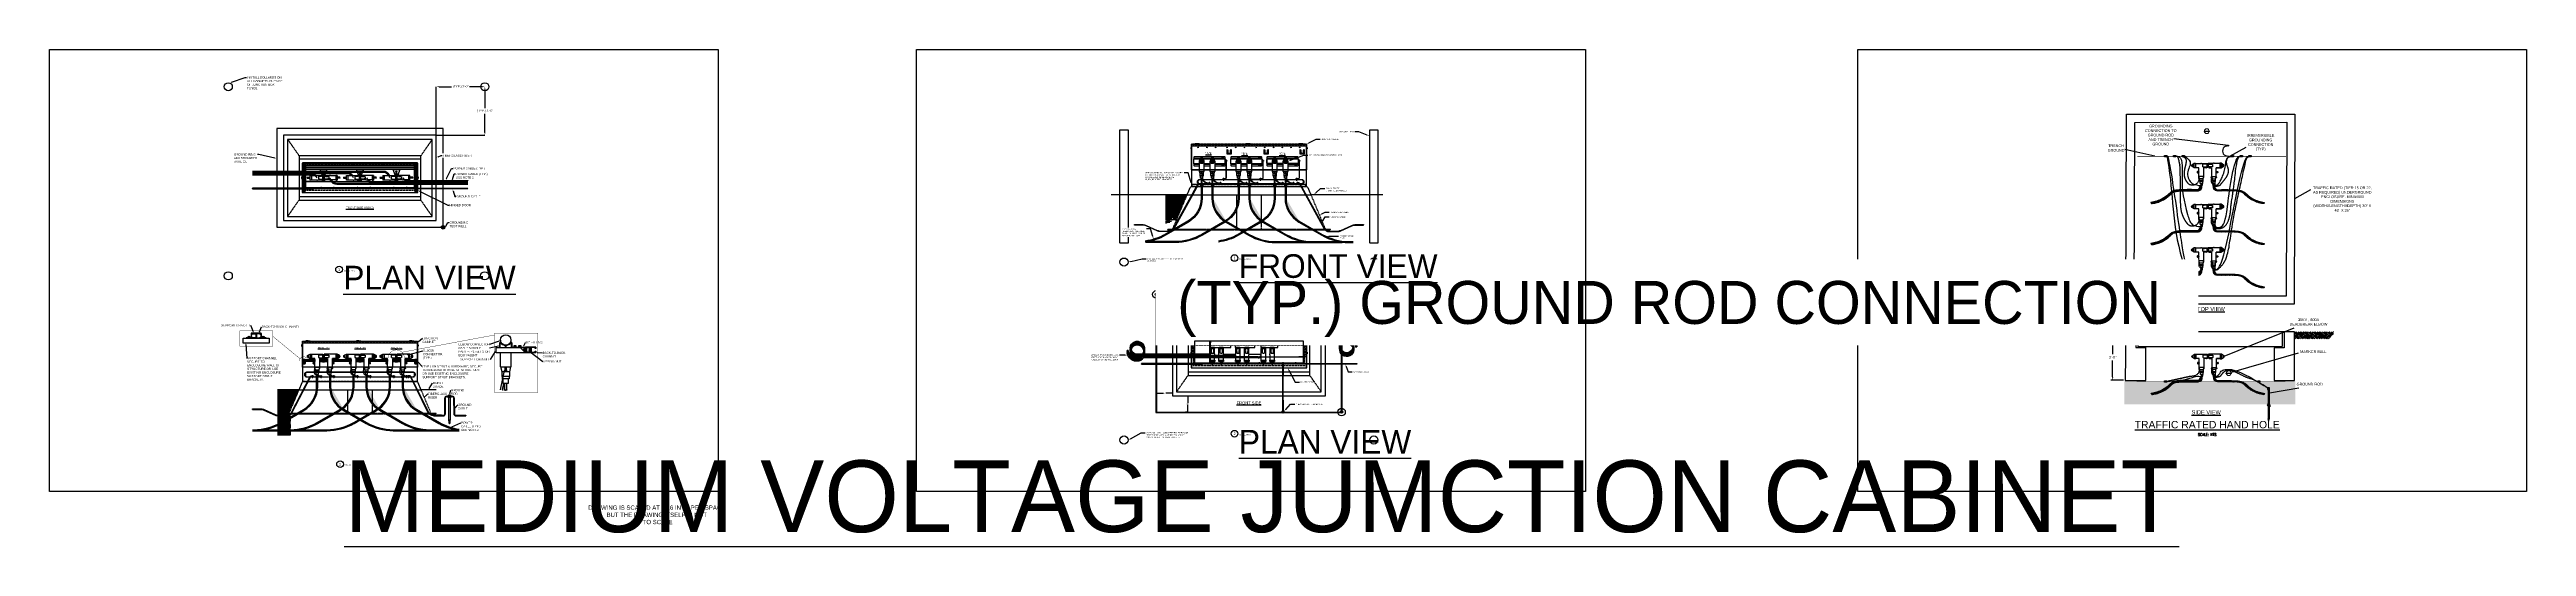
# Model space of a CAD drawing. Header units: feet. Extents: x -689 to 11593, y -511 to 1546.
# Drawn here: x 0 to 1837, y -41 to 328 of the extents above; entities that cross this region are included whole.
import ezdxf
from ezdxf import colors
from ezdxf.entities.mleader import LeaderData, LeaderLine
from ezdxf.enums import TextEntityAlignment as Align
from ezdxf.math import Vec2, Vec3

# ---------------------------------------------------------------- set-up
doc = ezdxf.new("R2018")
doc.units = ezdxf.units.FT
doc.header["$MEASUREMENT"] = 0
doc.set_wipeout_variables(frame=1)
doc.linetypes.add('HIDDEN', pattern=[0.375, 0.25, -0.125])
doc.linetypes.add('PHANTOM2', pattern=[1.25, 0.625, -0.125, 0.125, -0.125, 0.125, -0.125])
for name, color, linetype in [('CABLE', 2, 'Continuous'), ('E-CABL-ACF', 1, 'AC_CABLE_FEEDER'), ('E-CABL-ACMV', 1, 'AC_CABLE'), ('E-CABL-UG4', 64, 'GROUND_WIRE_G4'), ('E-DETL', 7, 'Continuous'), ('E-DETL-1', 7, 'Continuous'), ('E-DETL-6', 7, 'Continuous'), ('E-EQPM', 41, 'Continuous'), ('E-EQPM-ENCL', 8, 'Continuous'), ('E-EQPM-HRDW', 16, 'Continuous'), ('E-FIN-GR', 4, 'Continuous'), ('E-GRND', 3, 'Continuous'), ('E-HATCH', 9, 'Continuous'), ('EQUIPMENT', 6, 'Continuous'), ('G-ANNO-TEXT', 1, 'Continuous'), ('G-DETL-LINE', 153, 'PHANTOM2'), ('G-TEXT', 7, 'Continuous'), ('SOIL', 254, 'Continuous'), ('TEXT', 1, 'Continuous'), ('X-SES2-TREN_SECT$0$G-TEXT', 7, 'Continuous'), ('XREF', 7, 'Continuous')]:
    doc.layers.add(name, color=color, linetype=linetype)
doc.layers.add('CONDUIT', color=6, linetype='Continuous', lineweight=18)
doc.layers.add('G-ANNO-NONPLOT', color=181, linetype='Continuous', plot=False)
doc.layers.add('G-NPLT', color=67, linetype='Continuous', plot=False)
doc.styles.add('NEI-A', font='arial.ttf')
doc.styles.get("Standard").update_dxf_attribs({"font": 'arial.ttf'})
doc.linetypes.add('AC_CABLE', pattern='A,1,-0.2,["AC",Standard,S=0.1,R=0,X=-0.1,Y=-0.05],-0.2', length=1.4)
doc.linetypes.add('AC_CABLE_FEEDER', pattern='A,0.2,-0.05,0,-0.05,0.2,-0.12,["ACF",Standard,S=0.1,R=0,X=-0.05,Y=-0.05],-0.3,0.2,-0.05,0,-0.05', length=1.22)
doc.linetypes.add('GROUND_WIRE_G4', pattern='A,1,-0.2,["G4",Standard,S=0.1,R=0,X=-0.1,Y=-0.05],-0.2', length=1.4)
doc.dimstyles.new('NEI-A', dxfattribs={"dimtxt": 0.1, "dimasz": 0.125, "dimexe": 0.0625, "dimexo": 0.0625, "dimgap": 0.0625, "dimtad": 0, "dimtih": 1, "dimtoh": 1, "dimdec": 4, "dimzin": 3, "dimdsep": 46, "dimlunit": 4, "dimtxsty": 'NEI-A', "dimcen": 0, "dimadec": 0, "dimazin": 0, "dimtfac": 0.75, "dimtdec": 4, "dimtofl": 0, "dimtmove": 0, "dimatfit": 3, "dimfxl": 1, "dimfrac": 1, "dimtolj": 1, "dimtzin": 0, "dimarcsym": 0})
pattern_1 = [(45, (118.8667, 112.8902), (-0.4419417, 0.4419417), [])]
pattern_2 = [(45, (861.60675, -66.1818), (-0.4419417, 0.4419417), [])]
pattern_3 = [(45, (-6020171.58286, -2130859.75367), (-0.0875044641718, 0.0875044641718), [])]
pattern_4 = [(45, (-6020180.97549, -2130859.75367), (-0.0875044641718, 0.0875044641718), [])]
pattern_5 = [(45, (-6020171.58286, -2130890.23275), (-0.0875044641718, 0.0875044641718), [])]
pattern_6 = [(45, (-6020180.97549, -2130890.23275), (-0.0875044641718, 0.0875044641718), [])]
pattern_7 = [(45, (-6020171.58286, -2130922.39765), (-0.0875044641718, 0.0875044641718), [])]
pattern_8 = [(45, (-6020180.97549, -2130922.39765), (-0.0875044641718, 0.0875044641718), [])]
pattern_9 = [(45, (-6020171.33031, -2131001.43803), (-0.0875044641718, 0.0875044641718), [])]
pattern_10 = [(45, (-6020180.72294, -2131001.43803), (-0.0875044641718, 0.0875044641718), [])]

# ---------------------------------------------------------------- blocks, each defined once
blk = doc.blocks.new('*U6')
blk.add_wipeout([(0, -0.5), (0.6, -0.5), (0.6, 0.1), (0, 0.1)])
at = {"layer": 'E-GRND'}
blk.add_lwpolyline([(0, -0.5), (0.6, -0.5), (0.6, 0.1), (0, 0.1)], close=True, dxfattribs=at)
blk = doc.blocks.new('*U7')
blk.add_wipeout([(0, 0.1), (0.6, 0.1), (0.6, -1), (0, -1)])
at = {"layer": 'E-GRND'}
blk.add_lwpolyline([(0, 0.1), (0.6, 0.1), (0.6, -1), (0, -1)], close=True, dxfattribs=at)
blk = doc.blocks.new('GROUNDING_TEST_WELL')
at = {"layer": 'E-DETL', "color": 64, "linetype": 'Continuous'}
for points in [[(-2.34, -3.76), (-0.92, -3.76, 0.414214), (-0.67, -3.51), (-0.67, -1.27, -0.414214), (-0.34, -0.94), (-0.11, -0.94)], [(-2.34, -3.84), (-0.92, -3.84, 0.414214), (-0.59, -3.51), (-0.59, -1.27, -0.414214), (-0.34, -1.02), (-0.22, -1.02)], [(0.11, -0.94), (0.34, -0.94, -0.414214), (0.67, -1.27), (0.71, -3.51, 0.414214), (0.96, -3.76), (2.37, -3.76)], [(0.22, -1.02), (0.34, -1.02, -0.414214), (0.59, -1.27), (0.63, -3.51, 0.414214), (0.96, -3.84), (2.37, -3.84)]]:
    blk.add_lwpolyline(points, format="xyb", dxfattribs=at)
at = {"layer": 'E-DETL', "color": 4, "linetype": 'Continuous'}
blk.add_lwpolyline([(-0.11, -0.96), (-0.11, -0.93), (-0.03, -0.93), (-0.03, -0.94), (0.03, -0.94), (0.03, -0.93), (0.11, -0.93), (0.11, -0.96), (0.19, -0.96, -0.414214), (0.22, -0.98), (0.22, -1.12, -0.414445), (0.19, -1.15), (-0.19, -1.15, -0.414214), (-0.22, -1.12), (-0.22, -0.98, -0.414214), (-0.19, -0.96)], format="xyb", close=True, dxfattribs=at)
blk.add_lwpolyline([(-0.22, -1.02), (0.22, -1.02)], dxfattribs=at)
for points in [[(-0.18, -1.05), (-0.13, -1.05), (-0.11, -1.09), (-0.13, -1.13), (-0.18, -1.13), (-0.2, -1.09)], [(0.13, -1.05), (0.18, -1.05), (0.2, -1.09), (0.18, -1.13), (0.13, -1.13), (0.11, -1.09)]]:
    blk.add_lwpolyline(points, close=True, dxfattribs=at)
at = {"layer": 'E-DETL', "color": 7, "linetype": 'Continuous'}
for points in [[(-0.1, -4.47), (-0.09, -1.15)], [(-0.09, -0.93), (-0.09, -0.75), (0.09, -0.75), (0.09, -0.93)], [(0.09, -1.15), (0.09, -4.47)], [(-0.1, -4.55), (-0.1, -4.88), (-0.01, -5.02), (0.09, -4.88), (0.09, -4.55)]]:
    blk.add_lwpolyline(points, dxfattribs=at)
at = {"layer": 'E-DETL', "color": 3, "linetype": 'Continuous'}
blk.add_lwpolyline([(-0.03, -0.94), (0.03, -0.94)], dxfattribs=at)
at = {"layer": 'E-DETL', "color": 4, "linetype": 'Continuous'}
for centre in [(-0.15, -1.09), (0.15, -1.09)]:
    blk.add_circle(centre, 0.0203, dxfattribs=at)
at = {"layer": 'E-DETL', "color": 7, "linetype": 'Continuous'}
for points in [[(-0.1, -4.47), (-0.05, -4.49), (-0.01, -4.47), (0.04, -4.45), (0.09, -4.47), (0.04, -4.49), (-0.01, -4.47)], [(0.09, -4.55), (0.04, -4.53), (-0.01, -4.55), (-0.05, -4.57), (-0.1, -4.55), (-0.05, -4.53), (-0.01, -4.55)]]:
    blk.add_spline(points, degree=3, dxfattribs=at)
blk = doc.blocks.new('*D17')
at = {"layer": 'Defpoints', "color": 0, "transparency": 16777216}
for p in [(286.9, 300.4), (322.9, 300.4), (322.9, 300.4)]:
    blk.add_point(p, dxfattribs=at)
at = {"layer": 'G-ANNO-TEXT', "color": 0, "lineweight": -2, "transparency": 16777216}
for p, q in [((288.9, 300.4), (298.2, 300.4)), ((320.9, 300.4), (311.5, 300.4))]:
    blk.add_line(p, q, dxfattribs=at)
at = {"layer": 'G-ANNO-TEXT', "color": 0, "transparency": 16777216}
for points in [[(288.9, 300.7), (288.9, 300), (286.9, 300.4)], [(320.9, 300.7), (320.9, 300), (322.9, 300.4)]]:
    blk.add_solid(points, dxfattribs=at)
at = {"layer": 'G-ANNO-TEXT', "color": 0, "transparency": 16777216, "insert": (304.9, 300.4), "char_height": 1.6, "attachment_point": 5, "style": 'NEI-A'}
blk.add_mtext('\\A1;(TYP.) 3\'-0"', dxfattribs=at)
blk = doc.blocks.new('*D18')
at = {"layer": 'Defpoints', "color": 0, "transparency": 16777216}
for p in [(322.9, 300.4), (322.9, 264.4), (322.9, 264.4)]:
    blk.add_point(p, dxfattribs=at)
at = {"layer": 'G-ANNO-TEXT', "color": 0, "lineweight": -2, "transparency": 16777216}
for p, q in [((322.9, 298.4), (322.9, 284.4)), ((322.9, 266.4), (322.9, 280.3))]:
    blk.add_line(p, q, dxfattribs=at)
at = {"layer": 'G-ANNO-TEXT', "color": 0, "transparency": 16777216}
for points in [[(322.5, 298.4), (323.2, 298.4), (322.9, 300.4)], [(322.5, 266.4), (323.2, 266.4), (322.9, 264.4)]]:
    blk.add_solid(points, dxfattribs=at)
at = {"layer": 'G-ANNO-TEXT', "color": 0, "transparency": 16777216, "insert": (322.9, 282.4), "char_height": 1.6, "attachment_point": 5, "style": 'NEI-A'}
blk.add_mtext('\\A1;(TYP.) 3\'-0"', dxfattribs=at)
blk = doc.blocks.new('*D19')
at = {"layer": 'Defpoints', "color": 0, "transparency": 16777216}
for p in [(842.2, 71), (842.3, 59), (844.2, 71)]:
    blk.add_point(p, dxfattribs=at)
at = {"layer": 'XREF', "color": 0, "lineweight": -2, "transparency": 16777216}
for p, q in [((842.3, 71), (844.3, 71)), ((842.4, 59), (844.3, 59)), ((844.2, 70.8), (844.2, 65.5)), ((844.2, 59.1), (844.2, 64.4))]:
    blk.add_line(p, q, dxfattribs=at)
at = {"layer": 'XREF', "color": 0, "transparency": 16777216}
for points in [[(844.2, 70.8), (844.2, 70.8), (844.2, 71)], [(844.2, 59.1), (844.2, 59.1), (844.2, 59)]]:
    blk.add_solid(points, dxfattribs=at)
at = {"layer": 'XREF', "color": 0, "transparency": 16777216, "insert": (844.2, 65), "char_height": 1, "attachment_point": 5, "style": 'NEI-A'}
blk.add_mtext('\\A1;30"', dxfattribs=at)
blk = doc.blocks.new('*D20')
at = {"layer": 'Defpoints', "color": 0, "transparency": 16777216}
for p in [(820.9, 74.7), (832.9, 74.8), (832.9, 72.9)]:
    blk.add_point(p, dxfattribs=at)
at = {"layer": 'XREF', "color": 0, "lineweight": -2, "transparency": 16777216}
for p, q in [((820.9, 74.7), (820.9, 72.8)), ((832.9, 74.8), (832.9, 72.8)), ((821, 72.9), (825.9, 72.9)), ((832.8, 72.9), (827.9, 72.9))]:
    blk.add_line(p, q, dxfattribs=at)
at = {"layer": 'XREF', "color": 0, "transparency": 16777216}
for points in [[(821, 72.9), (821, 72.8), (820.9, 72.9)], [(832.8, 72.9), (832.8, 72.8), (832.9, 72.9)]]:
    blk.add_solid(points, dxfattribs=at)
at = {"layer": 'XREF', "color": 0, "transparency": 16777216, "insert": (826.9, 72.9), "char_height": 1, "attachment_point": 5, "style": 'NEI-A'}
blk.add_mtext('\\A1;30"', dxfattribs=at)
blk = doc.blocks.new('GRND_ROD')
at = {"linetype": 'Continuous'}
h = blk.add_hatch(color=256, dxfattribs=at)
edge = h.paths.add_edge_path()
edge.add_arc((0, 0), 0.0312, 0, 360)
for radius in [0.0937, 0.0312]:
    blk.add_circle((0, 0), radius, dxfattribs=at)
blk = doc.blocks.new('*D16')
at = {"layer": 'Defpoints', "color": 0, "transparency": 16777216}
for p in [(1539.8, 118.5), (1530.1, 82.5), (1539.5, 82.5)]:
    blk.add_point(p, dxfattribs=at)
at = {"layer": 'TEXT', "color": 0, "lineweight": -2, "transparency": 16777216}
for p, q in [((1538.6, 118.5), (1528.9, 118.5)), ((1530.1, 116), (1530.1, 101.9)), ((1530.1, 85), (1530.1, 97.3)), ((1538.2, 82.5), (1528.9, 82.5))]:
    blk.add_line(p, q, dxfattribs=at)
at = {"layer": 'TEXT', "color": 0, "transparency": 16777216}
for points in [[(1529.7, 116), (1530.6, 116), (1530.1, 118.5)], [(1529.7, 85), (1530.6, 85), (1530.1, 82.5)]]:
    blk.add_solid(points, dxfattribs=at)
at = {"layer": 'TEXT', "color": 0, "transparency": 16777216, "insert": (1530.1, 99.6), "char_height": 2, "attachment_point": 5, "style": 'NEI-A'}
blk.add_mtext('\\A1;3\'-0"', dxfattribs=at)
blk = doc.blocks.new('DETAIL_TITLE')
blk.add_circle((0.59, -0.51), 0.25)
at = {"style": 'NEI-A', "flags": 8}
blk.add_attdef('#', text='', height=0.2, dxfattribs=at).set_placement((0.59, -0.51), align=Align.MIDDLE_CENTER)
at = {"lineweight": 30, "flags": 104}
blk.add_attdef('DETAIL_TITLE', text='', height=0.2, dxfattribs=at).set_placement((0.91, -0.53), align=Align.BOTTOM_LEFT)
at = {"style": 'NEI-A'}
for tag, p in [('SCALE:', (0.94, -0.74)), ('1"_=_', (1.55, -0.74))]:
    blk.add_attdef(tag, text='', height=0.1, dxfattribs=at).set_placement(p, align=Align.BOTTOM_LEFT)
blk = doc.blocks.new('*U11')
h = blk.add_hatch(color=255)
h.dxf.hatch_style = 1
edge = h.paths.add_edge_path()
edge.add_arc((0.38, 0), 0.25, 0, 360)
at = {"color": 7, "linetype": 'Continuous'}
blk.add_line((0.12, 0), (0, 0), dxfattribs=at)
at = {"color": 153}
blk.add_circle((0.38, 0), 0.25, dxfattribs=at)
at = {"color": 153, "style": 'NEI-A'}
blk.add_attdef('DETAIL_NO', text='', height=0.188, dxfattribs=at).set_placement((0.38, 0), align=Align.MIDDLE_CENTER)
at = {"color": 7, "lineweight": 30, "width": 0.8, "flags": 104}
blk.add_attdef('DETAIL_TITLE', text='', height=0.109, dxfattribs=at).set_placement((0.7, 0), align=Align.MIDDLE_LEFT)
at = {"color": 6, "lineweight": 30, "width": 0.8, "flags": 104}
blk.add_attdef('(EXXXX)', text='', height=0.109, dxfattribs=at).set_placement((0.88, -0.4), align=Align.MIDDLE_CENTER)
at = {"color": 7, "linetype": 'Continuous'}
blk.add_leader([(-0.26, -0.45), (0, 0)], dimstyle='NEI-A', override={"dimgap": 0.046875, "dimtad": 0, "dimclrd": 7, "dimfrac": 1}, dxfattribs=at)

msp = doc.modelspace()

# ---------------------------------------------------------------- hatches: boundary and pattern name
at = {"layer": 'E-CABL-ACF', "linetype": 'Continuous'}
h = msp.add_hatch(color=252, dxfattribs=at)
h.dxf.hatch_style = 1
edge = h.paths.add_edge_path()
edge.add_line((866.8578, 185.11211), (866.8578, 185.86845))
edge.add_arc((861.69167, 225.15524), 39.625, 277.49130012, 300)
edge.add_line((881.50417, 190.83898), (898.46583, 200.6318))
edge.add_arc((888.65333, 217.62755), 19.625, 300, 360)
edge.add_line((908.27833, 217.62755), (908.27833, 226.43404))
edge.add_line((908.27833, 226.43404), (909.02833, 226.43404))
edge.add_line((909.02833, 226.43404), (909.02833, 217.62755))
edge.add_arc((888.65333, 217.62755), 20.375, 300, 360, ccw=False)
edge.add_line((898.84083, 199.98228), (881.87917, 190.18946))
edge.add_arc((861.69167, 225.15524), 40.375, 277.35136675, 300, ccw=False)
h = msp.add_hatch(color=254, dxfattribs=at)
h.dxf.hatch_style = 1
h.paths.add_polyline_path([(198.86376, 77.83925), (198.86376, 86.77771), (198.11376, 86.77771), (198.11376, 77.83925, -0.2679491924), (188.30126, 60.8435), (171.56817, 51.18265, -0.1316524976), (151.75567, 45.87391), (150.47364, 45.87391), (150.47364, 45.12391), (151.75567, 45.12391, 0.1316524976), (171.94317, 50.53313), (188.67626, 60.19398, 0.2679491924)])
h = msp.add_hatch(color=254, dxfattribs=at)
h.dxf.hatch_style = 1
h.paths.add_polyline_path([(215.67682, 60.19398, 0.0167142126), (216.83278, 60.91393, -0.0099479531), (216.16306, 61.37074, -0.0128660069), (215.30182, 60.8435), (198.56873, 51.18265, -0.1316524976), (178.75623, 45.87391), (159.50164, 45.87391, -0.0482993543), (151.75567, 45.12391), (178.75623, 45.12391, 0.1316524976), (198.94373, 50.53313)])
edge = h.paths.add_edge_path()
edge.add_line((225.86432, 77.83925), (225.86432, 86.77771))
edge.add_line((225.86432, 86.77771), (225.11432, 86.77771))
edge.add_line((225.11432, 86.77771), (225.11432, 77.83925))
edge.add_arc((205.48932, 77.83925), 19.625, 305.29171843, 360, ccw=False)
edge.add_arc((227.97682, 77.97122), 19.625, 235.38074592, 237.72395545)
edge.add_arc((205.48932, 77.83925), 20.375, 306.11008641, 360)
h = msp.add_hatch(color=254, dxfattribs=at)
h.dxf.hatch_style = 1
h.paths.add_polyline_path([(242.67682, 60.19398, 0.0167142126), (243.83278, 60.91393, -0.0099479531), (243.16306, 61.37074, -0.0128660069), (242.30182, 60.8435), (230.34735, 53.94159), (231.09735, 53.50858)])
edge = h.paths.add_edge_path()
edge.add_line((252.86432, 77.83925), (252.86432, 86.77771))
edge.add_line((252.86432, 86.77771), (252.11432, 86.77771))
edge.add_line((252.11432, 86.77771), (252.11432, 77.83925))
edge.add_arc((232.48932, 77.83925), 19.625, 305.29171843, 360, ccw=False)
edge.add_arc((254.97682, 77.97122), 19.625, 235.38074592, 237.72395545)
edge.add_arc((232.48932, 77.83925), 20.375, 306.11008641, 360)
edge = h.paths.add_edge_path()
edge.add_line((225.94373, 50.53313), (230.34735, 53.07557))
edge.add_line((230.34735, 53.07557), (229.59735, 53.50858))
edge.add_line((229.59735, 53.50858), (225.56873, 51.18265))
edge.add_arc((205.75623, 85.49891), 39.625, 270, 300, ccw=False)
edge.add_line((205.75623, 45.87391), (186.5022, 45.87391))
edge.add_arc((178.75623, 85.49891), 40.375, 270, 281.06080098, ccw=False)
edge.add_line((178.75623, 45.12391), (205.75623, 45.12391))
edge.add_arc((205.75623, 85.49891), 40.375, 270, 300)
h = msp.add_hatch(color=252, dxfattribs=at)
h.dxf.hatch_style = 1
edge = h.paths.add_edge_path()
edge.add_line((208.35182, 86.77771), (207.60182, 86.77771))
edge.add_line((207.60182, 86.77771), (207.60182, 77.97122))
edge.add_arc((227.97682, 77.97122), 20.375, 180, 240)
edge.add_line((217.78932, 60.32595), (234.75098, 50.53313))
edge.add_arc((254.93848, 85.49891), 40.375, 240, 270)
edge.add_line((254.93848, 45.12391), (281.93848, 45.12391))
edge.add_arc((281.93848, 85.49891), 40.375, 258.93919902, 270, ccw=False)
edge.add_line((274.19251, 45.87391), (254.93848, 45.87391))
edge.add_arc((254.93848, 85.49891), 39.625, 240, 270, ccw=False)
edge.add_line((235.12598, 51.18265), (218.16432, 60.97547))
edge.add_arc((227.97682, 77.97122), 19.625, 180, 240, ccw=False)
edge.add_line((208.35182, 77.97122), (208.35182, 86.77771))
h = msp.add_hatch(color=252, dxfattribs=at)
h.dxf.hatch_style = 1
edge = h.paths.add_edge_path()
edge.add_line((303.77291, 45.12391), (303.77291, 45.45578))
edge.add_arc((308.93904, 85.49891), 40.375, 258.93919902, 262.64863325, ccw=False)
edge.add_line((301.19307, 45.87391), (281.93848, 45.87391))
edge.add_arc((281.93848, 85.49891), 39.625, 240, 270, ccw=False)
edge.add_line((262.12598, 51.18265), (245.16432, 60.97547))
edge.add_arc((254.97682, 77.97122), 19.625, 180, 240, ccw=False)
edge.add_line((235.35182, 77.97122), (235.35182, 86.77771))
edge.add_line((235.35182, 86.77771), (234.60182, 86.77771))
edge.add_line((234.60182, 86.77771), (234.60182, 77.97122))
edge.add_arc((254.97682, 77.97122), 20.375, 180, 240)
edge.add_line((244.78932, 60.32595), (261.75098, 50.53313))
edge.add_arc((281.93848, 85.49891), 40.375, 240, 270)
edge.add_line((281.93848, 45.12391), (303.77291, 45.12391))
h = msp.add_hatch(color=252, dxfattribs=at)
h.dxf.hatch_style = 1
edge = h.paths.add_edge_path()
edge.add_line((303.77291, 45.45578), (303.77291, 46.21212))
edge.add_arc((308.93904, 85.49891), 39.625, 240, 262.50869988, ccw=False)
edge.add_line((289.12654, 51.18265), (272.16488, 60.97547))
edge.add_arc((281.97738, 77.97122), 19.625, 180, 240, ccw=False)
edge.add_line((262.35238, 77.97122), (262.35238, 86.77771))
edge.add_line((262.35238, 86.77771), (261.60238, 86.77771))
edge.add_line((261.60238, 86.77771), (261.60238, 77.97122))
edge.add_arc((281.97738, 77.97122), 20.375, 180, 240)
edge.add_line((271.78988, 60.32595), (288.75154, 50.53313))
edge.add_arc((308.93904, 85.49891), 40.375, 240, 262.64863325)
at = {"layer": 'E-CABL-UG4', "linetype": 'Continuous'}
h = msp.add_hatch(dxfattribs=at)
h.set_pattern_fill('ANSI31', color=256, scale=5)
h.set_pattern_definition(pattern_1)
h.paths.add_polyline_path([(270.43797, 225.12829, 0.4142135624), (271.12547, 225.81579), (271.12547, 241.31579, 0.4142135624), (270.43797, 242.00329), (190.0277, 242.00329, 0.4142135624), (189.3402, 241.31579), (189.3402, 225.81579, 0.4142135624), (190.0277, 225.12829)])
h.paths.add_polyline_path([(270.43797, 225.50329, 0.4142135624), (270.75047, 225.81579), (270.75047, 241.31579, 0.4142135624), (270.43797, 241.62829), (190.0277, 241.62829, 0.4142135624), (189.7152, 241.31579), (189.7152, 225.81579, 0.4142135624), (190.0277, 225.50329)], flags=16)
at = {"layer": 'E-DETL-6'}
h = msp.add_hatch(dxfattribs=at)
h.set_pattern_fill('ANSI31', color=64, scale=5)
h.set_pattern_definition([(45, (115.87594, 12.8902), (-0.4419417, 0.4419417), [])])
edge = h.paths.add_edge_path()
edge.add_arc((310.28823, 224.72204), 0.11546, 125.71143294, 234.28856706, ccw=False)
edge.add_arc((310.15344, 224.90954), 0.11546, 305.71143294, 414.28856706)
edge.add_line((310.22084, 225.00329), (265.48748, 225.00329))
edge.add_line((265.48748, 225.00329), (265.48748, 224.62829))
edge.add_line((265.48748, 224.62829), (310.22084, 224.62829))
h = msp.add_hatch(dxfattribs=at)
h.set_pattern_fill('ANSI31', color=64, scale=5)
h.set_pattern_definition([(45, (782.691, -117.2052), (-0.4419417, 0.4419417), [])])
edge = h.paths.add_edge_path()
edge.add_line((855.15889, 94.53287), (855.15889, 94.90787))
edge.add_line((855.15889, 94.90787), (809.82478, 94.90787))
edge.add_arc((809.89217, 94.81412), 0.11546, 125.71143294, 234.28856706)
edge.add_arc((809.75738, 94.62662), 0.11546, -54.28856706, 54.28856706, ccw=False)
edge.add_line((809.82478, 94.53287), (855.15889, 94.53287))
at = {"layer": 'E-EQPM-HRDW'}
h = msp.add_hatch(dxfattribs=at)
h.set_pattern_fill('ANSI31', color=256, scale=0.235659, angle=420)
h.set_pattern_definition([(105, (834.087584, -50.61461), (-0.0284536188, -0.0076241242), [])])
h.paths.add_polyline_path([(862.74348, 227.26858), (862.74348, 227.09261), (862.43614, 227.09261), (862.43614, 227.26858)])
h = msp.add_hatch(dxfattribs=at)
h.set_pattern_fill('ANSI31', color=256, scale=0.235659, angle=420)
h.set_pattern_definition([(105, (833.746487, -50.61461), (-0.0284536188, -0.0076241242), [])])
h.paths.add_polyline_path([(863.23706, 227.26858), (863.23706, 227.09261), (862.89708, 227.09261), (862.89708, 227.26858)])
h = msp.add_hatch(dxfattribs=at)
h.set_pattern_fill('ANSI31', color=256, scale=0.235659, angle=420)
h.set_pattern_definition([(105, (853.402288, -50.61461), (-0.0284536188, -0.0076241242), [])])
h.paths.add_polyline_path([(882.05819, 227.26858), (882.05819, 227.09261), (881.75085, 227.09261), (881.75085, 227.26858)])
h = msp.add_hatch(dxfattribs=at)
h.set_pattern_fill('ANSI31', color=256, scale=0.235659, angle=420)
h.set_pattern_definition([(105, (853.06119, -50.61461), (-0.0284536188, -0.0076241242), [])])
h.paths.add_polyline_path([(882.55176, 227.26858), (882.55176, 227.09261), (882.21178, 227.09261), (882.21178, 227.26858)])
h = msp.add_hatch(dxfattribs=at)
h.set_pattern_fill('ANSI31', color=256, scale=0.235659, angle=420)
h.set_pattern_definition([(105, (861.44365, -50.61461), (-0.0284536188, -0.0076241242), [])])
h.paths.add_polyline_path([(890.09955, 227.26858), (890.09955, 227.09261), (889.79221, 227.09261), (889.79221, 227.26858)])
h = msp.add_hatch(dxfattribs=at)
h.set_pattern_fill('ANSI31', color=256, scale=0.235659, angle=420)
h.set_pattern_definition([(105, (861.102555, -50.61461), (-0.0284536188, -0.0076241242), [])])
h.paths.add_polyline_path([(890.59313, 227.26858), (890.59313, 227.09261), (890.25315, 227.09261), (890.25315, 227.26858)])
h = msp.add_hatch(dxfattribs=at)
h.set_pattern_fill('ANSI31', color=256, scale=0.235659, angle=420)
h.set_pattern_definition([(105, (880.25159, -50.611162), (-0.0284536188, -0.0076241242), [])])
h.paths.add_polyline_path([(908.90749, 227.27203), (908.90749, 227.09606), (908.60015, 227.09606), (908.60015, 227.27203)])
h = msp.add_hatch(dxfattribs=at)
h.set_pattern_fill('ANSI31', color=256, scale=0.235659, angle=420)
h.set_pattern_definition([(105, (879.910494, -50.611162), (-0.0284536188, -0.0076241242), [])])
h.paths.add_polyline_path([(909.40107, 227.27203), (909.40107, 227.09606), (909.06108, 227.09606), (909.06108, 227.27203)])
h = msp.add_hatch(dxfattribs=at)
h.set_pattern_fill('ANSI31', color=256, scale=0.235659, angle=420)
h.set_pattern_definition([(105, (888.292954, -50.611162), (-0.0284536188, -0.0076241242), [])])
h.paths.add_polyline_path([(916.94885, 227.27203), (916.94885, 227.09606), (916.64151, 227.09606), (916.64151, 227.27203)])
h = msp.add_hatch(dxfattribs=at)
h.set_pattern_fill('ANSI31', color=256, scale=0.235659, angle=420)
h.set_pattern_definition([(105, (887.951857, -50.611162), (-0.0284536188, -0.0076241242), [])])
h.paths.add_polyline_path([(917.44243, 227.27203), (917.44243, 227.09606), (917.10245, 227.09606), (917.10245, 227.27203)])
at = {"layer": 'E-GRND', "linetype": 'Continuous'}
h = msp.add_hatch(color=256, dxfattribs=at)
edge = h.paths.add_edge_path()
edge.add_arc((291.85955, 196.05362), 0.44643, 0, 360)
at = {"layer": 'E-HATCH'}
h = msp.add_hatch(dxfattribs=at)
h.set_pattern_fill('EARTH', color=252, scale=10)
h.set_pattern_definition([(0, (202.255, 57.6582), (2.5, 2.5), [2.5, -2.5]), (0, (202.255, 58.5957), (2.5, 2.5), [2.5, -2.5]), (0, (202.255, 59.5332), (2.5, 2.5), [2.5, -2.5]), (90, (202.5675, 59.8457), (-2.5, 2.5), [2.5, -2.5]), (90, (203.505, 59.8457), (-2.5, 2.5), [2.5, -2.5]), (90, (204.4425, 59.8457), (-2.5, 2.5), [2.5, -2.5])])
h.paths.add_polyline_path([(185.01696, 75.49891), (169.01696, 75.49891), (169.01696, 56.612, 0.0368763154), (169.89839, 56.54691), (175.9748, 56.54691, 0.1826758137), (178.62056, 57.54691), (173.56156, 57.54691), (173.56156, 57.81091), (176.9779, 57.81091, 0.2993854831), (177.85033, 58.43225)])
h.paths.add_polyline_path([(179.01696, 55.48321), (179.01696, 57.40272, -0.1946295855), (175.9748, 56.17191), (169.89839, 56.17191, -0.0346908457), (169.01696, 56.23314), (169.01696, 49.83116, 0.0182210508), (171.56817, 51.18265)])
h.paths.add_polyline_path([(179.01696, 54.61719), (171.94317, 50.53313, -0.0204644833), (169.01696, 48.99975), (169.01696, 45.87391), (178.75623, 45.87391, 0.00164498), (179.01696, 45.87477)])
h.paths.add_polyline_path([(179.01696, 45.12391), (178.75623, 45.12391), (169.01696, 45.12391), (169.01696, 41.49891), (179.01696, 41.49891)])
at = {"layer": 'G-ANNO-NONPLOT', "true_color": 0xf8d731}
h = msp.add_hatch(dxfattribs=at)
h.set_pattern_fill('ANSI31', color=40, scale=0.99)
h.set_pattern_definition(pattern_4)
edge = h.paths.add_edge_path()
edge.add_arc((1594.59256, 230.73463), 3.37115, 285.8633963, 300.13623776)
edge.add_spline(control_points=[(1596.28507, 227.81915), (1596.37455, 226.00113), (1596.3179, 223.36756), (1593.22839, 223.13129), (1593.22839, 223.13129)], knot_values=[83.4314556927, 83.4314556927, 83.4314556927, 83.4314556927, 87.8757435664, 89.9564702902, 89.9564702902, 89.9564702902, 89.9564702902], weights=[1, 1, 1, 1, 1], degree=3, periodic=0)
edge.add_spline(control_points=[(1593.22839, 223.13129), (1592.81632, 223.13658), (1592.4047, 223.14186), (1589.9322, 223.17221), (1587.88233, 223.19155), (1584.82433, 223.16941), (1583.8078, 223.15352), (1582.28713, 223.11178), (1581.78092, 223.09488), (1580.76987, 223.05426), (1580.26207, 223.03146), (1579.14915, 222.96508), (1578.54998, 222.91553), (1577.43748, 222.76827), (1576.92151, 222.67352), (1575.93483, 222.41899), (1575.47755, 222.26132), (1574.92806, 222.001), (1574.77786, 221.91979), (1574.50374, 221.75058), (1574.38528, 221.66677), (1574.10097, 221.43953), (1573.93947, 221.29623), (1573.58775, 220.96406), (1573.39766, 220.77533), (1572.98191, 220.36459), (1572.75131, 220.13992), (1571.72264, 219.1803), (1570.87648, 218.48356), (1569.08493, 217.20766), (1568.13597, 216.62777), (1566.42586, 215.7516), (1565.68416, 215.42023), (1563.75446, 214.67579), (1562.54517, 214.31778), (1560.70192, 213.9299), (1560.08261, 213.82548), (1559.26398, 213.7219), (1559.0669, 213.69973), (1558.86995, 213.68014)], knot_values=[0, 0, 0, 0, 1.2489408635, 1.2489408635, 7.5104922716, 7.5104922716, 10.6412679756, 10.6412679756, 12.2066558277, 12.2066558277, 13.7720436797, 13.7720436797, 15.7718431792, 15.7718431792, 17.6623719359, 17.6623719359, 19.5529006926, 19.5529006926, 20.3455365062, 20.3455365062, 21.1381723198, 21.1381723198, 21.9996257911, 21.9996257911, 22.8617915879, 22.8617915879, 23.7239573847, 23.7239573847, 26.7047157326, 26.7047157326, 29.6854740805, 29.6854740805, 31.8621485542, 31.8621485542, 35.2348161958, 35.2348161958, 36.9211500166, 36.9211500166, 37.4538367322, 37.4538367322, 37.4538367322, 37.4538367322], weights=[1, 1, 1, 1, 1, 1, 1, 1, 1, 1, 1, 1, 1, 1, 1, 1, 1, 1, 1, 1, 1, 1, 1, 1, 1, 1, 1, 1, 1, 1, 1, 1, 1, 1, 1, 1, 1, 1, 1, 1], degree=3, periodic=0)
edge.add_spline(control_points=[(1558.86995, 213.68014), (1558.73212, 213.94056), (1558.59429, 214.20097), (1558.45646, 214.46139)], knot_values=[37.4538367322, 37.4538367322, 37.4538367322, 37.4538367322, 38.4538367322, 38.4538367322, 38.4538367322, 38.4538367322], weights=[1, 1, 1, 1], degree=3, periodic=0)
edge.add_spline(control_points=[(1558.45646, 214.46139), (1561.41794, 215.09014), (1566.16319, 216.09761), (1570.62005, 219.65805), (1573.23696, 222.23555), (1576.41056, 223.61132), (1583.25335, 224.07762), (1589.08722, 224.00326), (1593.34976, 223.94893)], knot_values=[38.4538367322, 38.4538367322, 38.4538367322, 38.4538367322, 47.4653084761, 52.8931430028, 55.4421390019, 58.4859175906, 63.2484133234, 76.1676689873, 76.1676689873, 76.1676689873, 76.1676689873], weights=[1, 1, 1, 1, 1, 1, 1, 1, 1], degree=3, periodic=0)
edge.add_spline(control_points=[(1593.34976, 223.94893), (1593.71631, 223.99229), (1595.37843, 224.18891), (1595.54926, 225.94605), (1595.51405, 227.49187)], knot_values=[76.1676689873, 76.1676689873, 76.1676689873, 76.1676689873, 77.2258310852, 80.9658484057, 80.9658484057, 80.9658484057, 80.9658484057], weights=[1, 1, 1, 1, 1], degree=3, periodic=0)
edge = h.paths.add_edge_path()
edge.add_spline(control_points=[(1595.51405, 227.49187), (1595.50601, 227.8447), (1595.4892, 228.2067), (1595.47239, 228.56871)], knot_values=[80.9658484061, 80.9658484061, 80.9658484061, 80.9658484061, 81.8194845611, 81.8194845611, 81.8194845611, 81.8194845611], weights=[1, 1, 1, 1], degree=3, periodic=0)
edge.add_spline(control_points=[(1595.47239, 228.56871), (1595.54771, 228.56871), (1595.62303, 228.56871), (1595.69836, 228.56871)], knot_values=[81.8194845611, 81.8194845611, 81.8194845611, 81.8194845611, 82.1122680717, 82.1122680717, 82.1122680717, 82.1122680717], weights=[1, 1, 1, 1], degree=3, periodic=0)
edge.add_spline(control_points=[(1595.69836, 228.56871), (1595.77702, 228.56871), (1595.85568, 228.56871), (1595.93434, 228.56871)], knot_values=[82.1122680717, 82.1122680717, 82.1122680717, 82.1122680717, 82.4180412693, 82.4180412693, 82.4180412693, 82.4180412693], weights=[1, 1, 1, 1], degree=3, periodic=0)
edge.add_spline(control_points=[(1595.93434, 228.56871), (1595.97367, 228.56871), (1596.013, 228.56871), (1596.05233, 228.56871)], knot_values=[82.4180412693, 82.4180412693, 82.4180412693, 82.4180412693, 82.5709278679, 82.5709278679, 82.5709278679, 82.5709278679], weights=[1, 1, 1, 1], degree=3, periodic=0)
edge.add_spline(control_points=[(1596.05233, 228.56871), (1596.08412, 228.56871), (1596.11591, 228.56871), (1596.14769, 228.56871)], knot_values=[82.5709278679, 82.5709278679, 82.5709278679, 82.5709278679, 82.6944845611, 82.6944845611, 82.6944845611, 82.6944845611], weights=[1, 1, 1, 1], degree=3, periodic=0)
edge.add_spline(control_points=[(1596.14769, 228.56871), (1596.16377, 228.56871), (1596.17985, 228.56871), (1596.19593, 228.56871)], knot_values=[82.6944845611, 82.6944845611, 82.6944845611, 82.6944845611, 82.7569845611, 82.7569845611, 82.7569845611, 82.7569845611], weights=[1, 1, 1, 1], degree=3, periodic=0)
edge.add_spline(control_points=[(1596.19593, 228.56871), (1596.20397, 228.56871), (1596.21201, 228.56871), (1596.22005, 228.56871)], knot_values=[82.7569845611, 82.7569845611, 82.7569845611, 82.7569845611, 82.7882345611, 82.7882345611, 82.7882345611, 82.7882345611], weights=[1, 1, 1, 1], degree=3, periodic=0)
edge.add_spline(control_points=[(1596.22005, 228.56871), (1596.22407, 228.56871), (1596.22808, 228.56871), (1596.2321, 228.56871)], knot_values=[82.7882345611, 82.7882345611, 82.7882345611, 82.7882345611, 82.8038595611, 82.8038595611, 82.8038595611, 82.8038595611], weights=[1, 1, 1, 1], degree=3, periodic=0)
edge.add_spline(control_points=[(1596.24416, 228.56871), (1596.24416, 228.56871), (1596.24416, 228.56871), (1596.24416, 228.56871), (1596.258, 228.32029), (1596.27275, 228.06949), (1596.28507, 227.81915)], knot_values=[82.8194826537, 82.8194826537, 82.8194826537, 82.8194826537, 82.8194845611, 82.8194845611, 82.8194845611, 83.4314556927, 83.4314556927, 83.4314556927, 83.4314556927], weights=[1, 1, 1, 1, 1, 1, 1], degree=3, periodic=0)
edge.add_spline(control_points=[(1596.28507, 227.81915), (1596.37455, 226.00113), (1596.3179, 223.36756), (1593.22839, 223.13129), (1593.22839, 223.13129)], knot_values=[83.4314556927, 83.4314556927, 83.4314556927, 83.4314556927, 87.8757435664, 89.9564702902, 89.9564702902, 89.9564702902, 89.9564702902], weights=[1, 1, 1, 1, 1], degree=3, periodic=0)
edge.add_arc((1594.59256, 230.73463), 3.37115, 285.86339628, 300.13623776, ccw=False)
h = msp.add_hatch(dxfattribs=at)
h.set_pattern_fill('ANSI31', color=40, scale=0.99)
h.set_pattern_definition(pattern_4)
edge = h.paths.add_edge_path()
edge.add_spline(control_points=[(1596.28507, 227.81915), (1596.37455, 226.00113), (1596.3179, 223.36756), (1593.22839, 223.13129), (1593.22839, 223.13129)], knot_values=[83.4314556927, 83.4314556927, 83.4314556927, 83.4314556927, 87.8757435664, 89.9564702902, 89.9564702902, 89.9564702902, 89.9564702902], weights=[1, 1, 1, 1, 1], degree=3, periodic=0)
edge.add_spline(control_points=[(1593.22839, 223.13129), (1592.81632, 223.13658), (1592.4047, 223.14186), (1589.9322, 223.17221), (1587.88233, 223.19155), (1584.82433, 223.16941), (1583.8078, 223.15352), (1582.28713, 223.11178), (1581.78092, 223.09488), (1580.76987, 223.05426), (1580.26207, 223.03146), (1579.14915, 222.96508), (1578.54998, 222.91553), (1577.43748, 222.76827), (1576.92151, 222.67352), (1575.93483, 222.41899), (1575.47755, 222.26132), (1574.92806, 222.001), (1574.77786, 221.91979), (1574.50374, 221.75058), (1574.38528, 221.66677), (1574.10097, 221.43953), (1573.93947, 221.29623), (1573.58775, 220.96406), (1573.39766, 220.77533), (1572.98191, 220.36459), (1572.75131, 220.13992), (1571.72264, 219.1803), (1570.87648, 218.48356), (1569.08493, 217.20766), (1568.13597, 216.62777), (1566.42586, 215.7516), (1565.68416, 215.42023), (1563.75446, 214.67579), (1562.54517, 214.31778), (1560.70192, 213.9299), (1560.08261, 213.82548), (1559.26398, 213.7219), (1559.0669, 213.69973), (1558.86995, 213.68014)], knot_values=[0, 0, 0, 0, 1.2489408635, 1.2489408635, 7.5104922716, 7.5104922716, 10.6412679756, 10.6412679756, 12.2066558277, 12.2066558277, 13.7720436797, 13.7720436797, 15.7718431792, 15.7718431792, 17.6623719359, 17.6623719359, 19.5529006926, 19.5529006926, 20.3455365062, 20.3455365062, 21.1381723198, 21.1381723198, 21.9996257911, 21.9996257911, 22.8617915879, 22.8617915879, 23.7239573847, 23.7239573847, 26.7047157326, 26.7047157326, 29.6854740805, 29.6854740805, 31.8621485542, 31.8621485542, 35.2348161958, 35.2348161958, 36.9211500166, 36.9211500166, 37.4538367322, 37.4538367322, 37.4538367322, 37.4538367322], weights=[1, 1, 1, 1, 1, 1, 1, 1, 1, 1, 1, 1, 1, 1, 1, 1, 1, 1, 1, 1, 1, 1, 1, 1, 1, 1, 1, 1, 1, 1, 1, 1, 1, 1, 1, 1, 1, 1, 1, 1], degree=3, periodic=0)
edge.add_spline(control_points=[(1558.86995, 213.68014), (1558.73212, 213.94056), (1558.59429, 214.20097), (1558.45646, 214.46139)], knot_values=[37.4538367322, 37.4538367322, 37.4538367322, 37.4538367322, 38.4538367322, 38.4538367322, 38.4538367322, 38.4538367322], weights=[1, 1, 1, 1], degree=3, periodic=0)
edge.add_spline(control_points=[(1558.45646, 214.46139), (1561.41794, 215.09014), (1566.16319, 216.09761), (1570.62005, 219.65805), (1573.22542, 222.24708), (1576.41056, 223.61132), (1583.25335, 224.07762), (1589.08722, 224.00326), (1593.34976, 223.94893)], knot_values=[38.4538367322, 38.4538367322, 38.4538367322, 38.4538367322, 47.4653084761, 52.8931430028, 55.4421390019, 58.4859175906, 63.2484133234, 76.1676689873, 76.1676689873, 76.1676689873, 76.1676689873], weights=[1, 1, 1, 1, 1, 1, 1, 1, 1], degree=3, periodic=0)
edge.add_spline(control_points=[(1593.34976, 223.94893), (1593.71631, 223.99229), (1595.37843, 224.18891), (1595.54926, 225.94605), (1595.51405, 227.49187)], knot_values=[76.1676689873, 76.1676689873, 76.1676689873, 76.1676689873, 77.2258310852, 80.9658484061, 80.9658484061, 80.9658484061, 80.9658484061], weights=[1, 1, 1, 1, 1], degree=3, periodic=0)
edge.add_arc((1594.59256, 230.73463), 3.37115, 285.86339628, 300.13623776)
h = msp.add_hatch(dxfattribs=at)
h.set_pattern_fill('ANSI31', color=40, scale=0.99)
h.set_pattern_definition(pattern_3)
edge = h.paths.add_edge_path()
edge.add_arc((1606.48846, 230.73463), 3.37115, 239.86376224, 254.1366037, ccw=False)
edge.add_spline(control_points=[(1604.79595, 227.81915), (1604.70647, 226.00113), (1604.76313, 223.36756), (1607.85264, 223.13129), (1607.85264, 223.13129)], knot_values=[83.4314556927, 83.4314556927, 83.4314556927, 83.4314556927, 87.8757435664, 89.9564702902, 89.9564702902, 89.9564702902, 89.9564702902], weights=[1, 1, 1, 1, 1], degree=3, periodic=0)
edge.add_spline(control_points=[(1607.85264, 223.13129), (1608.26471, 223.13658), (1608.67632, 223.14186), (1611.14882, 223.17221), (1613.1987, 223.19155), (1616.2567, 223.16941), (1617.27323, 223.15352), (1618.7939, 223.11178), (1619.3001, 223.09488), (1620.31115, 223.05426), (1620.81895, 223.03146), (1621.93188, 222.96508), (1622.53104, 222.91553), (1623.64354, 222.76827), (1624.15952, 222.67352), (1625.14619, 222.41899), (1625.60347, 222.26132), (1626.15297, 222.001), (1626.30316, 221.91979), (1626.57729, 221.75058), (1626.69575, 221.66677), (1626.98006, 221.43953), (1627.14155, 221.29623), (1627.49327, 220.96406), (1627.68336, 220.77533), (1628.09911, 220.36459), (1628.32972, 220.13992), (1629.35839, 219.1803), (1630.20454, 218.48356), (1631.9961, 217.20766), (1632.94505, 216.62777), (1634.65516, 215.7516), (1635.39687, 215.42023), (1637.32657, 214.67579), (1638.53585, 214.31778), (1640.3791, 213.9299), (1640.99842, 213.82548), (1641.81705, 213.7219), (1642.01413, 213.69973), (1642.21108, 213.68014)], knot_values=[0, 0, 0, 0, 1.2489408635, 1.2489408635, 7.5104922716, 7.5104922716, 10.6412679756, 10.6412679756, 12.2066558277, 12.2066558277, 13.7720436797, 13.7720436797, 15.7718431792, 15.7718431792, 17.6623719359, 17.6623719359, 19.5529006926, 19.5529006926, 20.3455365062, 20.3455365062, 21.1381723198, 21.1381723198, 21.9996257911, 21.9996257911, 22.8617915879, 22.8617915879, 23.7239573847, 23.7239573847, 26.7047157326, 26.7047157326, 29.6854740805, 29.6854740805, 31.8621485542, 31.8621485542, 35.2348161958, 35.2348161958, 36.9211500166, 36.9211500166, 37.4538367322, 37.4538367322, 37.4538367322, 37.4538367322], weights=[1, 1, 1, 1, 1, 1, 1, 1, 1, 1, 1, 1, 1, 1, 1, 1, 1, 1, 1, 1, 1, 1, 1, 1, 1, 1, 1, 1, 1, 1, 1, 1, 1, 1, 1, 1, 1, 1, 1, 1], degree=3, periodic=0)
edge.add_spline(control_points=[(1642.21108, 213.68014), (1642.34891, 213.94056), (1642.48674, 214.20097), (1642.62457, 214.46139)], knot_values=[37.4538367322, 37.4538367322, 37.4538367322, 37.4538367322, 38.4538367322, 38.4538367322, 38.4538367322, 38.4538367322], weights=[1, 1, 1, 1], degree=3, periodic=0)
edge.add_spline(control_points=[(1642.62457, 214.46139), (1639.66309, 215.09014), (1634.91783, 216.09761), (1630.46098, 219.65805), (1627.84407, 222.23555), (1624.67047, 223.61132), (1617.82767, 224.07762), (1611.99381, 224.00326), (1607.73127, 223.94893)], knot_values=[38.4538367322, 38.4538367322, 38.4538367322, 38.4538367322, 47.4653084761, 52.8931430028, 55.4421390019, 58.4859175906, 63.2484133234, 76.1676689873, 76.1676689873, 76.1676689873, 76.1676689873], weights=[1, 1, 1, 1, 1, 1, 1, 1, 1], degree=3, periodic=0)
edge.add_spline(control_points=[(1607.73127, 223.94893), (1607.36471, 223.99229), (1605.7026, 224.18891), (1605.53176, 225.94605), (1605.56698, 227.49187)], knot_values=[76.1676689873, 76.1676689873, 76.1676689873, 76.1676689873, 77.2258310852, 80.9658484057, 80.9658484057, 80.9658484057, 80.9658484057], weights=[1, 1, 1, 1, 1], degree=3, periodic=0)
edge = h.paths.add_edge_path()
edge.add_spline(control_points=[(1605.56698, 227.49187), (1605.57501, 227.8447), (1605.59182, 228.2067), (1605.60863, 228.56871)], knot_values=[80.9658484061, 80.9658484061, 80.9658484061, 80.9658484061, 81.8194845611, 81.8194845611, 81.8194845611, 81.8194845611], weights=[1, 1, 1, 1], degree=3, periodic=0)
edge.add_spline(control_points=[(1605.60863, 228.56871), (1605.53331, 228.56871), (1605.45799, 228.56871), (1605.38267, 228.56871)], knot_values=[81.8194845611, 81.8194845611, 81.8194845611, 81.8194845611, 82.1122680717, 82.1122680717, 82.1122680717, 82.1122680717], weights=[1, 1, 1, 1], degree=3, periodic=0)
edge.add_spline(control_points=[(1605.38267, 228.56871), (1605.30401, 228.56871), (1605.22535, 228.56871), (1605.14668, 228.56871)], knot_values=[82.1122680717, 82.1122680717, 82.1122680717, 82.1122680717, 82.4180412693, 82.4180412693, 82.4180412693, 82.4180412693], weights=[1, 1, 1, 1], degree=3, periodic=0)
edge.add_spline(control_points=[(1605.14668, 228.56871), (1605.10735, 228.56871), (1605.06802, 228.56871), (1605.02869, 228.56871)], knot_values=[82.4180412693, 82.4180412693, 82.4180412693, 82.4180412693, 82.5709278679, 82.5709278679, 82.5709278679, 82.5709278679], weights=[1, 1, 1, 1], degree=3, periodic=0)
edge.add_spline(control_points=[(1605.02869, 228.56871), (1604.99691, 228.56871), (1604.96512, 228.56871), (1604.93333, 228.56871)], knot_values=[82.5709278679, 82.5709278679, 82.5709278679, 82.5709278679, 82.6944845611, 82.6944845611, 82.6944845611, 82.6944845611], weights=[1, 1, 1, 1], degree=3, periodic=0)
edge.add_spline(control_points=[(1604.93333, 228.56871), (1604.91725, 228.56871), (1604.90118, 228.56871), (1604.8851, 228.56871)], knot_values=[82.6944845611, 82.6944845611, 82.6944845611, 82.6944845611, 82.7569845611, 82.7569845611, 82.7569845611, 82.7569845611], weights=[1, 1, 1, 1], degree=3, periodic=0)
edge.add_spline(control_points=[(1604.8851, 228.56871), (1604.87706, 228.56871), (1604.86902, 228.56871), (1604.86098, 228.56871)], knot_values=[82.7569845611, 82.7569845611, 82.7569845611, 82.7569845611, 82.7882345611, 82.7882345611, 82.7882345611, 82.7882345611], weights=[1, 1, 1, 1], degree=3, periodic=0)
edge.add_spline(control_points=[(1604.86098, 228.56871), (1604.85696, 228.56871), (1604.85294, 228.56871), (1604.84892, 228.56871)], knot_values=[82.7882345611, 82.7882345611, 82.7882345611, 82.7882345611, 82.8038595611, 82.8038595611, 82.8038595611, 82.8038595611], weights=[1, 1, 1, 1], degree=3, periodic=0)
edge.add_spline(control_points=[(1604.83686, 228.56871), (1604.83686, 228.56871), (1604.83686, 228.56871), (1604.83686, 228.56871), (1604.82302, 228.32029), (1604.80827, 228.06949), (1604.79595, 227.81915)], knot_values=[82.8194826537, 82.8194826537, 82.8194826537, 82.8194826537, 82.8194845611, 82.8194845611, 82.8194845611, 83.4314556927, 83.4314556927, 83.4314556927, 83.4314556927], weights=[1, 1, 1, 1, 1, 1, 1], degree=3, periodic=0)
edge.add_spline(control_points=[(1604.79595, 227.81915), (1604.70647, 226.00113), (1604.76313, 223.36756), (1607.85264, 223.13129), (1607.85264, 223.13129)], knot_values=[83.4314556927, 83.4314556927, 83.4314556927, 83.4314556927, 87.8757435664, 89.9564702902, 89.9564702902, 89.9564702902, 89.9564702902], weights=[1, 1, 1, 1, 1], degree=3, periodic=0)
edge.add_arc((1606.48846, 230.73463), 3.37115, 239.86376224, 254.13660372)
h = msp.add_hatch(dxfattribs=at)
h.set_pattern_fill('ANSI31', color=40, scale=0.99)
h.set_pattern_definition(pattern_3)
edge = h.paths.add_edge_path()
edge.add_spline(control_points=[(1604.79595, 227.81915), (1604.70647, 226.00113), (1604.76313, 223.36756), (1607.85264, 223.13129), (1607.85264, 223.13129)], knot_values=[83.4314556931, 83.4314556931, 83.4314556931, 83.4314556931, 87.8757435664, 89.9564702902, 89.9564702902, 89.9564702902, 89.9564702902], weights=[1, 1, 1, 1, 1], degree=3, periodic=0)
edge.add_spline(control_points=[(1607.85264, 223.13129), (1608.26471, 223.13658), (1608.67632, 223.14186), (1611.14882, 223.17221), (1613.1987, 223.19155), (1616.2567, 223.16941), (1617.27323, 223.15352), (1618.7939, 223.11178), (1619.3001, 223.09488), (1620.31115, 223.05426), (1620.81895, 223.03146), (1621.93188, 222.96508), (1622.53104, 222.91553), (1623.64354, 222.76827), (1624.15952, 222.67352), (1625.14619, 222.41899), (1625.60347, 222.26132), (1626.15297, 222.001), (1626.30316, 221.91979), (1626.57729, 221.75058), (1626.69575, 221.66677), (1626.98006, 221.43953), (1627.14155, 221.29623), (1627.49327, 220.96406), (1627.68336, 220.77533), (1628.09911, 220.36459), (1628.32972, 220.13992), (1629.35839, 219.1803), (1630.20454, 218.48356), (1631.9961, 217.20766), (1632.94505, 216.62777), (1634.65516, 215.7516), (1635.39687, 215.42023), (1637.32657, 214.67579), (1638.53585, 214.31778), (1640.3791, 213.9299), (1640.99842, 213.82548), (1641.81705, 213.7219), (1642.01413, 213.69973), (1642.21108, 213.68014)], knot_values=[0, 0, 0, 0, 1.2489408635, 1.2489408635, 7.5104922716, 7.5104922716, 10.6412679756, 10.6412679756, 12.2066558277, 12.2066558277, 13.7720436797, 13.7720436797, 15.7718431792, 15.7718431792, 17.6623719359, 17.6623719359, 19.5529006926, 19.5529006926, 20.3455365062, 20.3455365062, 21.1381723198, 21.1381723198, 21.9996257911, 21.9996257911, 22.8617915879, 22.8617915879, 23.7239573847, 23.7239573847, 26.7047157326, 26.7047157326, 29.6854740805, 29.6854740805, 31.8621485542, 31.8621485542, 35.2348161958, 35.2348161958, 36.9211500166, 36.9211500166, 37.4538367322, 37.4538367322, 37.4538367322, 37.4538367322], weights=[1, 1, 1, 1, 1, 1, 1, 1, 1, 1, 1, 1, 1, 1, 1, 1, 1, 1, 1, 1, 1, 1, 1, 1, 1, 1, 1, 1, 1, 1, 1, 1, 1, 1, 1, 1, 1, 1, 1, 1], degree=3, periodic=0)
edge.add_spline(control_points=[(1642.21108, 213.68014), (1642.34891, 213.94056), (1642.48674, 214.20097), (1642.62457, 214.46139)], knot_values=[37.4538367322, 37.4538367322, 37.4538367322, 37.4538367322, 38.4538367322, 38.4538367322, 38.4538367322, 38.4538367322], weights=[1, 1, 1, 1], degree=3, periodic=0)
edge.add_spline(control_points=[(1642.62457, 214.46139), (1639.66309, 215.09014), (1634.91783, 216.09761), (1630.46098, 219.65805), (1627.85561, 222.24708), (1624.67047, 223.61132), (1617.82767, 224.07762), (1611.99381, 224.00326), (1607.73127, 223.94893)], knot_values=[38.4538367322, 38.4538367322, 38.4538367322, 38.4538367322, 47.4653084761, 52.8931430028, 55.4421390019, 58.4859175906, 63.2484133234, 76.1676689873, 76.1676689873, 76.1676689873, 76.1676689873], weights=[1, 1, 1, 1, 1, 1, 1, 1, 1], degree=3, periodic=0)
edge.add_spline(control_points=[(1607.73127, 223.94893), (1607.36471, 223.99229), (1605.7026, 224.18891), (1605.53176, 225.94605), (1605.56698, 227.49187)], knot_values=[76.1676689873, 76.1676689873, 76.1676689873, 76.1676689873, 77.2258310852, 80.9658484057, 80.9658484057, 80.9658484057, 80.9658484057], weights=[1, 1, 1, 1, 1], degree=3, periodic=0)
edge.add_arc((1606.48846, 230.73463), 3.37115, 239.86376225, 254.13660369, ccw=False)
h = msp.add_hatch(dxfattribs=at)
h.set_pattern_fill('ANSI31', color=40, scale=0.99)
h.set_pattern_definition(pattern_6)
edge = h.paths.add_edge_path()
edge.add_arc((1594.59256, 200.25556), 3.37115, 285.8633963, 300.13623776)
edge.add_spline(control_points=[(1596.28507, 197.34008), (1596.37455, 195.52206), (1596.3179, 192.88849), (1593.22839, 192.65222), (1593.22839, 192.65222)], knot_values=[83.4314556927, 83.4314556927, 83.4314556927, 83.4314556927, 87.8757435664, 89.9564702902, 89.9564702902, 89.9564702902, 89.9564702902], weights=[1, 1, 1, 1, 1], degree=3, periodic=0)
edge.add_spline(control_points=[(1593.22839, 192.65222), (1592.81632, 192.65751), (1592.4047, 192.66279), (1589.9322, 192.69313), (1587.88233, 192.71248), (1584.82433, 192.69034), (1583.8078, 192.67445), (1582.28713, 192.6327), (1581.78092, 192.6158), (1580.76987, 192.57519), (1580.26207, 192.55239), (1579.14915, 192.48601), (1578.54998, 192.43646), (1577.43748, 192.28919), (1576.92151, 192.19445), (1575.93483, 191.93992), (1575.47755, 191.78225), (1574.92806, 191.52193), (1574.77786, 191.44071), (1574.50374, 191.27151), (1574.38528, 191.1877), (1574.10097, 190.96046), (1573.93947, 190.81716), (1573.58775, 190.48499), (1573.39766, 190.29626), (1572.98191, 189.88552), (1572.75131, 189.66085), (1571.72264, 188.70123), (1570.87648, 188.00449), (1569.08493, 186.72859), (1568.13597, 186.1487), (1566.42586, 185.27253), (1565.68416, 184.94116), (1563.75446, 184.19672), (1562.54517, 183.83871), (1560.70192, 183.45082), (1560.08261, 183.34641), (1559.26398, 183.24282), (1559.0669, 183.22066), (1558.86995, 183.20107)], knot_values=[0, 0, 0, 0, 1.2489408635, 1.2489408635, 7.5104922716, 7.5104922716, 10.6412679756, 10.6412679756, 12.2066558277, 12.2066558277, 13.7720436797, 13.7720436797, 15.7718431792, 15.7718431792, 17.6623719359, 17.6623719359, 19.5529006926, 19.5529006926, 20.3455365062, 20.3455365062, 21.1381723198, 21.1381723198, 21.9996257911, 21.9996257911, 22.8617915879, 22.8617915879, 23.7239573847, 23.7239573847, 26.7047157326, 26.7047157326, 29.6854740805, 29.6854740805, 31.8621485542, 31.8621485542, 35.2348161958, 35.2348161958, 36.9211500166, 36.9211500166, 37.4538367322, 37.4538367322, 37.4538367322, 37.4538367322], weights=[1, 1, 1, 1, 1, 1, 1, 1, 1, 1, 1, 1, 1, 1, 1, 1, 1, 1, 1, 1, 1, 1, 1, 1, 1, 1, 1, 1, 1, 1, 1, 1, 1, 1, 1, 1, 1, 1, 1, 1], degree=3, periodic=0)
edge.add_spline(control_points=[(1558.86995, 183.20107), (1558.73212, 183.46148), (1558.59429, 183.7219), (1558.45646, 183.98232)], knot_values=[37.4538367322, 37.4538367322, 37.4538367322, 37.4538367322, 38.4538367322, 38.4538367322, 38.4538367322, 38.4538367322], weights=[1, 1, 1, 1], degree=3, periodic=0)
edge.add_spline(control_points=[(1558.45646, 183.98232), (1561.41794, 184.61107), (1566.16319, 185.61854), (1570.62005, 189.17898), (1573.23696, 191.75647), (1576.41056, 193.13225), (1583.25335, 193.59855), (1589.08722, 193.52419), (1593.34976, 193.46986)], knot_values=[38.4538367322, 38.4538367322, 38.4538367322, 38.4538367322, 47.4653084761, 52.8931430028, 55.4421390019, 58.4859175906, 63.2484133234, 76.1676689873, 76.1676689873, 76.1676689873, 76.1676689873], weights=[1, 1, 1, 1, 1, 1, 1, 1, 1], degree=3, periodic=0)
edge.add_spline(control_points=[(1593.34976, 193.46986), (1593.71631, 193.51322), (1595.37843, 193.70983), (1595.54926, 195.46698), (1595.51405, 197.0128)], knot_values=[76.1676689873, 76.1676689873, 76.1676689873, 76.1676689873, 77.2258310852, 80.9658484057, 80.9658484057, 80.9658484057, 80.9658484057], weights=[1, 1, 1, 1, 1], degree=3, periodic=0)
edge = h.paths.add_edge_path()
edge.add_spline(control_points=[(1595.51405, 197.0128), (1595.50601, 197.36563), (1595.4892, 197.72763), (1595.47239, 198.08963)], knot_values=[80.9658484061, 80.9658484061, 80.9658484061, 80.9658484061, 81.8194845611, 81.8194845611, 81.8194845611, 81.8194845611], weights=[1, 1, 1, 1], degree=3, periodic=0)
edge.add_spline(control_points=[(1595.47239, 198.08963), (1595.54771, 198.08963), (1595.62303, 198.08963), (1595.69836, 198.08963)], knot_values=[81.8194845611, 81.8194845611, 81.8194845611, 81.8194845611, 82.1122680717, 82.1122680717, 82.1122680717, 82.1122680717], weights=[1, 1, 1, 1], degree=3, periodic=0)
edge.add_spline(control_points=[(1595.69836, 198.08963), (1595.77702, 198.08963), (1595.85568, 198.08963), (1595.93434, 198.08963)], knot_values=[82.1122680717, 82.1122680717, 82.1122680717, 82.1122680717, 82.4180412693, 82.4180412693, 82.4180412693, 82.4180412693], weights=[1, 1, 1, 1], degree=3, periodic=0)
edge.add_spline(control_points=[(1595.93434, 198.08963), (1595.97367, 198.08963), (1596.013, 198.08963), (1596.05233, 198.08963)], knot_values=[82.4180412693, 82.4180412693, 82.4180412693, 82.4180412693, 82.5709278679, 82.5709278679, 82.5709278679, 82.5709278679], weights=[1, 1, 1, 1], degree=3, periodic=0)
edge.add_spline(control_points=[(1596.05233, 198.08963), (1596.08412, 198.08963), (1596.11591, 198.08963), (1596.14769, 198.08963)], knot_values=[82.5709278679, 82.5709278679, 82.5709278679, 82.5709278679, 82.6944845611, 82.6944845611, 82.6944845611, 82.6944845611], weights=[1, 1, 1, 1], degree=3, periodic=0)
edge.add_spline(control_points=[(1596.14769, 198.08963), (1596.16377, 198.08963), (1596.17985, 198.08963), (1596.19593, 198.08963)], knot_values=[82.6944845611, 82.6944845611, 82.6944845611, 82.6944845611, 82.7569845611, 82.7569845611, 82.7569845611, 82.7569845611], weights=[1, 1, 1, 1], degree=3, periodic=0)
edge.add_spline(control_points=[(1596.19593, 198.08963), (1596.20397, 198.08963), (1596.21201, 198.08963), (1596.22005, 198.08963)], knot_values=[82.7569845611, 82.7569845611, 82.7569845611, 82.7569845611, 82.7882345611, 82.7882345611, 82.7882345611, 82.7882345611], weights=[1, 1, 1, 1], degree=3, periodic=0)
edge.add_spline(control_points=[(1596.22005, 198.08963), (1596.22407, 198.08963), (1596.22808, 198.08963), (1596.2321, 198.08963)], knot_values=[82.7882345611, 82.7882345611, 82.7882345611, 82.7882345611, 82.8038595611, 82.8038595611, 82.8038595611, 82.8038595611], weights=[1, 1, 1, 1], degree=3, periodic=0)
edge.add_spline(control_points=[(1596.24416, 198.08963), (1596.24416, 198.08963), (1596.24416, 198.08963), (1596.24416, 198.08963), (1596.258, 197.84122), (1596.27275, 197.59042), (1596.28507, 197.34008)], knot_values=[82.8194826537, 82.8194826537, 82.8194826537, 82.8194826537, 82.8194845611, 82.8194845611, 82.8194845611, 83.4314556927, 83.4314556927, 83.4314556927, 83.4314556927], weights=[1, 1, 1, 1, 1, 1, 1], degree=3, periodic=0)
edge.add_spline(control_points=[(1596.28507, 197.34008), (1596.37455, 195.52206), (1596.3179, 192.88849), (1593.22839, 192.65222), (1593.22839, 192.65222)], knot_values=[83.4314556927, 83.4314556927, 83.4314556927, 83.4314556927, 87.8757435664, 89.9564702902, 89.9564702902, 89.9564702902, 89.9564702902], weights=[1, 1, 1, 1, 1], degree=3, periodic=0)
edge.add_arc((1594.59256, 200.25556), 3.37115, 285.86339628, 300.13623776, ccw=False)
h = msp.add_hatch(dxfattribs=at)
h.set_pattern_fill('ANSI31', color=40, scale=0.99)
h.set_pattern_definition(pattern_6)
edge = h.paths.add_edge_path()
edge.add_spline(control_points=[(1596.28507, 197.34008), (1596.37455, 195.52206), (1596.3179, 192.88849), (1593.22839, 192.65222), (1593.22839, 192.65222)], knot_values=[83.4314556927, 83.4314556927, 83.4314556927, 83.4314556927, 87.8757435664, 89.9564702902, 89.9564702902, 89.9564702902, 89.9564702902], weights=[1, 1, 1, 1, 1], degree=3, periodic=0)
edge.add_spline(control_points=[(1593.22839, 192.65222), (1592.81632, 192.65751), (1592.4047, 192.66279), (1589.9322, 192.69313), (1587.88233, 192.71248), (1584.82433, 192.69034), (1583.8078, 192.67445), (1582.28713, 192.6327), (1581.78092, 192.6158), (1580.76987, 192.57519), (1580.26207, 192.55239), (1579.14915, 192.48601), (1578.54998, 192.43646), (1577.43748, 192.28919), (1576.92151, 192.19445), (1575.93483, 191.93992), (1575.47755, 191.78225), (1574.92806, 191.52193), (1574.77786, 191.44071), (1574.50374, 191.27151), (1574.38528, 191.1877), (1574.10097, 190.96046), (1573.93947, 190.81716), (1573.58775, 190.48499), (1573.39766, 190.29626), (1572.98191, 189.88552), (1572.75131, 189.66085), (1571.72264, 188.70123), (1570.87648, 188.00449), (1569.08493, 186.72859), (1568.13597, 186.1487), (1566.42586, 185.27253), (1565.68416, 184.94116), (1563.75446, 184.19672), (1562.54517, 183.83871), (1560.70192, 183.45082), (1560.08261, 183.34641), (1559.26398, 183.24282), (1559.0669, 183.22066), (1558.86995, 183.20107)], knot_values=[0, 0, 0, 0, 1.2489408635, 1.2489408635, 7.5104922716, 7.5104922716, 10.6412679756, 10.6412679756, 12.2066558277, 12.2066558277, 13.7720436797, 13.7720436797, 15.7718431792, 15.7718431792, 17.6623719359, 17.6623719359, 19.5529006926, 19.5529006926, 20.3455365062, 20.3455365062, 21.1381723198, 21.1381723198, 21.9996257911, 21.9996257911, 22.8617915879, 22.8617915879, 23.7239573847, 23.7239573847, 26.7047157326, 26.7047157326, 29.6854740805, 29.6854740805, 31.8621485542, 31.8621485542, 35.2348161958, 35.2348161958, 36.9211500166, 36.9211500166, 37.4538367322, 37.4538367322, 37.4538367322, 37.4538367322], weights=[1, 1, 1, 1, 1, 1, 1, 1, 1, 1, 1, 1, 1, 1, 1, 1, 1, 1, 1, 1, 1, 1, 1, 1, 1, 1, 1, 1, 1, 1, 1, 1, 1, 1, 1, 1, 1, 1, 1, 1], degree=3, periodic=0)
edge.add_spline(control_points=[(1558.86995, 183.20107), (1558.73212, 183.46148), (1558.59429, 183.7219), (1558.45646, 183.98232)], knot_values=[37.4538367322, 37.4538367322, 37.4538367322, 37.4538367322, 38.4538367322, 38.4538367322, 38.4538367322, 38.4538367322], weights=[1, 1, 1, 1], degree=3, periodic=0)
edge.add_spline(control_points=[(1558.45646, 183.98232), (1561.41794, 184.61107), (1566.16319, 185.61854), (1570.62005, 189.17898), (1573.22542, 191.76801), (1576.41056, 193.13225), (1583.25335, 193.59855), (1589.08722, 193.52419), (1593.34976, 193.46986)], knot_values=[38.4538367322, 38.4538367322, 38.4538367322, 38.4538367322, 47.4653084761, 52.8931430028, 55.4421390019, 58.4859175906, 63.2484133234, 76.1676689873, 76.1676689873, 76.1676689873, 76.1676689873], weights=[1, 1, 1, 1, 1, 1, 1, 1, 1], degree=3, periodic=0)
edge.add_spline(control_points=[(1593.34976, 193.46986), (1593.71631, 193.51322), (1595.37843, 193.70983), (1595.54926, 195.46698), (1595.51405, 197.0128)], knot_values=[76.1676689873, 76.1676689873, 76.1676689873, 76.1676689873, 77.2258310852, 80.9658484061, 80.9658484061, 80.9658484061, 80.9658484061], weights=[1, 1, 1, 1, 1], degree=3, periodic=0)
edge.add_arc((1594.59256, 200.25556), 3.37115, 285.86339628, 300.13623776)
h = msp.add_hatch(dxfattribs=at)
h.set_pattern_fill('ANSI31', color=40, scale=0.99)
h.set_pattern_definition(pattern_5)
edge = h.paths.add_edge_path()
edge.add_arc((1606.48846, 200.25556), 3.37115, 239.86376224, 254.1366037, ccw=False)
edge.add_spline(control_points=[(1604.79595, 197.34008), (1604.70647, 195.52206), (1604.76313, 192.88849), (1607.85264, 192.65222), (1607.85264, 192.65222)], knot_values=[83.4314556927, 83.4314556927, 83.4314556927, 83.4314556927, 87.8757435664, 89.9564702902, 89.9564702902, 89.9564702902, 89.9564702902], weights=[1, 1, 1, 1, 1], degree=3, periodic=0)
edge.add_spline(control_points=[(1607.85264, 192.65222), (1608.26471, 192.65751), (1608.67632, 192.66279), (1611.14882, 192.69313), (1613.1987, 192.71248), (1616.2567, 192.69034), (1617.27323, 192.67445), (1618.7939, 192.6327), (1619.3001, 192.6158), (1620.31115, 192.57519), (1620.81895, 192.55239), (1621.93188, 192.48601), (1622.53104, 192.43646), (1623.64354, 192.28919), (1624.15952, 192.19445), (1625.14619, 191.93992), (1625.60347, 191.78225), (1626.15297, 191.52193), (1626.30316, 191.44071), (1626.57729, 191.27151), (1626.69575, 191.1877), (1626.98006, 190.96046), (1627.14155, 190.81716), (1627.49327, 190.48499), (1627.68336, 190.29626), (1628.09911, 189.88552), (1628.32972, 189.66085), (1629.35839, 188.70123), (1630.20454, 188.00449), (1631.9961, 186.72859), (1632.94505, 186.1487), (1634.65516, 185.27253), (1635.39687, 184.94116), (1637.32657, 184.19672), (1638.53585, 183.83871), (1640.3791, 183.45082), (1640.99842, 183.34641), (1641.81705, 183.24282), (1642.01413, 183.22066), (1642.21108, 183.20107)], knot_values=[0, 0, 0, 0, 1.2489408635, 1.2489408635, 7.5104922716, 7.5104922716, 10.6412679756, 10.6412679756, 12.2066558277, 12.2066558277, 13.7720436797, 13.7720436797, 15.7718431792, 15.7718431792, 17.6623719359, 17.6623719359, 19.5529006926, 19.5529006926, 20.3455365062, 20.3455365062, 21.1381723198, 21.1381723198, 21.9996257911, 21.9996257911, 22.8617915879, 22.8617915879, 23.7239573847, 23.7239573847, 26.7047157326, 26.7047157326, 29.6854740805, 29.6854740805, 31.8621485542, 31.8621485542, 35.2348161958, 35.2348161958, 36.9211500166, 36.9211500166, 37.4538367322, 37.4538367322, 37.4538367322, 37.4538367322], weights=[1, 1, 1, 1, 1, 1, 1, 1, 1, 1, 1, 1, 1, 1, 1, 1, 1, 1, 1, 1, 1, 1, 1, 1, 1, 1, 1, 1, 1, 1, 1, 1, 1, 1, 1, 1, 1, 1, 1, 1], degree=3, periodic=0)
edge.add_spline(control_points=[(1642.21108, 183.20107), (1642.34891, 183.46148), (1642.48674, 183.7219), (1642.62457, 183.98232)], knot_values=[37.4538367322, 37.4538367322, 37.4538367322, 37.4538367322, 38.4538367322, 38.4538367322, 38.4538367322, 38.4538367322], weights=[1, 1, 1, 1], degree=3, periodic=0)
edge.add_spline(control_points=[(1642.62457, 183.98232), (1639.66309, 184.61107), (1634.91783, 185.61854), (1630.46098, 189.17898), (1627.84407, 191.75647), (1624.67047, 193.13225), (1617.82767, 193.59855), (1611.99381, 193.52419), (1607.73127, 193.46986)], knot_values=[38.4538367322, 38.4538367322, 38.4538367322, 38.4538367322, 47.4653084761, 52.8931430028, 55.4421390019, 58.4859175906, 63.2484133234, 76.1676689873, 76.1676689873, 76.1676689873, 76.1676689873], weights=[1, 1, 1, 1, 1, 1, 1, 1, 1], degree=3, periodic=0)
edge.add_spline(control_points=[(1607.73127, 193.46986), (1607.36471, 193.51322), (1605.7026, 193.70983), (1605.53176, 195.46698), (1605.56698, 197.0128)], knot_values=[76.1676689873, 76.1676689873, 76.1676689873, 76.1676689873, 77.2258310852, 80.9658484057, 80.9658484057, 80.9658484057, 80.9658484057], weights=[1, 1, 1, 1, 1], degree=3, periodic=0)
edge = h.paths.add_edge_path()
edge.add_spline(control_points=[(1605.56698, 197.0128), (1605.57501, 197.36563), (1605.59182, 197.72763), (1605.60863, 198.08963)], knot_values=[80.9658484061, 80.9658484061, 80.9658484061, 80.9658484061, 81.8194845611, 81.8194845611, 81.8194845611, 81.8194845611], weights=[1, 1, 1, 1], degree=3, periodic=0)
edge.add_spline(control_points=[(1605.60863, 198.08963), (1605.53331, 198.08963), (1605.45799, 198.08963), (1605.38267, 198.08963)], knot_values=[81.8194845611, 81.8194845611, 81.8194845611, 81.8194845611, 82.1122680717, 82.1122680717, 82.1122680717, 82.1122680717], weights=[1, 1, 1, 1], degree=3, periodic=0)
edge.add_spline(control_points=[(1605.38267, 198.08963), (1605.30401, 198.08963), (1605.22535, 198.08963), (1605.14668, 198.08963)], knot_values=[82.1122680717, 82.1122680717, 82.1122680717, 82.1122680717, 82.4180412693, 82.4180412693, 82.4180412693, 82.4180412693], weights=[1, 1, 1, 1], degree=3, periodic=0)
edge.add_spline(control_points=[(1605.14668, 198.08963), (1605.10735, 198.08963), (1605.06802, 198.08963), (1605.02869, 198.08963)], knot_values=[82.4180412693, 82.4180412693, 82.4180412693, 82.4180412693, 82.5709278679, 82.5709278679, 82.5709278679, 82.5709278679], weights=[1, 1, 1, 1], degree=3, periodic=0)
edge.add_spline(control_points=[(1605.02869, 198.08963), (1604.99691, 198.08963), (1604.96512, 198.08963), (1604.93333, 198.08963)], knot_values=[82.5709278679, 82.5709278679, 82.5709278679, 82.5709278679, 82.6944845611, 82.6944845611, 82.6944845611, 82.6944845611], weights=[1, 1, 1, 1], degree=3, periodic=0)
edge.add_spline(control_points=[(1604.93333, 198.08963), (1604.91725, 198.08963), (1604.90118, 198.08963), (1604.8851, 198.08963)], knot_values=[82.6944845611, 82.6944845611, 82.6944845611, 82.6944845611, 82.7569845611, 82.7569845611, 82.7569845611, 82.7569845611], weights=[1, 1, 1, 1], degree=3, periodic=0)
edge.add_spline(control_points=[(1604.8851, 198.08963), (1604.87706, 198.08963), (1604.86902, 198.08963), (1604.86098, 198.08963)], knot_values=[82.7569845611, 82.7569845611, 82.7569845611, 82.7569845611, 82.7882345611, 82.7882345611, 82.7882345611, 82.7882345611], weights=[1, 1, 1, 1], degree=3, periodic=0)
edge.add_spline(control_points=[(1604.86098, 198.08963), (1604.85696, 198.08963), (1604.85294, 198.08963), (1604.84892, 198.08963)], knot_values=[82.7882345611, 82.7882345611, 82.7882345611, 82.7882345611, 82.8038595611, 82.8038595611, 82.8038595611, 82.8038595611], weights=[1, 1, 1, 1], degree=3, periodic=0)
edge.add_spline(control_points=[(1604.83686, 198.08963), (1604.83686, 198.08963), (1604.83686, 198.08963), (1604.83686, 198.08963), (1604.82302, 197.84122), (1604.80827, 197.59042), (1604.79595, 197.34008)], knot_values=[82.8194826537, 82.8194826537, 82.8194826537, 82.8194826537, 82.8194845611, 82.8194845611, 82.8194845611, 83.4314556927, 83.4314556927, 83.4314556927, 83.4314556927], weights=[1, 1, 1, 1, 1, 1, 1], degree=3, periodic=0)
edge.add_spline(control_points=[(1604.79595, 197.34008), (1604.70647, 195.52206), (1604.76313, 192.88849), (1607.85264, 192.65222), (1607.85264, 192.65222)], knot_values=[83.4314556927, 83.4314556927, 83.4314556927, 83.4314556927, 87.8757435664, 89.9564702902, 89.9564702902, 89.9564702902, 89.9564702902], weights=[1, 1, 1, 1, 1], degree=3, periodic=0)
edge.add_arc((1606.48846, 200.25556), 3.37115, 239.86376224, 254.13660372)
h = msp.add_hatch(dxfattribs=at)
h.set_pattern_fill('ANSI31', color=40, scale=0.99)
h.set_pattern_definition(pattern_5)
edge = h.paths.add_edge_path()
edge.add_spline(control_points=[(1604.79595, 197.34008), (1604.70647, 195.52206), (1604.76313, 192.88849), (1607.85264, 192.65222), (1607.85264, 192.65222)], knot_values=[83.4314556931, 83.4314556931, 83.4314556931, 83.4314556931, 87.8757435664, 89.9564702902, 89.9564702902, 89.9564702902, 89.9564702902], weights=[1, 1, 1, 1, 1], degree=3, periodic=0)
edge.add_spline(control_points=[(1607.85264, 192.65222), (1608.26471, 192.65751), (1608.67632, 192.66279), (1611.14882, 192.69313), (1613.1987, 192.71248), (1616.2567, 192.69034), (1617.27323, 192.67445), (1618.7939, 192.6327), (1619.3001, 192.6158), (1620.31115, 192.57519), (1620.81895, 192.55239), (1621.93188, 192.48601), (1622.53104, 192.43646), (1623.64354, 192.28919), (1624.15952, 192.19445), (1625.14619, 191.93992), (1625.60347, 191.78225), (1626.15297, 191.52193), (1626.30316, 191.44071), (1626.57729, 191.27151), (1626.69575, 191.1877), (1626.98006, 190.96046), (1627.14155, 190.81716), (1627.49327, 190.48499), (1627.68336, 190.29626), (1628.09911, 189.88552), (1628.32972, 189.66085), (1629.35839, 188.70123), (1630.20454, 188.00449), (1631.9961, 186.72859), (1632.94505, 186.1487), (1634.65516, 185.27253), (1635.39687, 184.94116), (1637.32657, 184.19672), (1638.53585, 183.83871), (1640.3791, 183.45082), (1640.99842, 183.34641), (1641.81705, 183.24282), (1642.01413, 183.22066), (1642.21108, 183.20107)], knot_values=[0, 0, 0, 0, 1.2489408635, 1.2489408635, 7.5104922716, 7.5104922716, 10.6412679756, 10.6412679756, 12.2066558277, 12.2066558277, 13.7720436797, 13.7720436797, 15.7718431792, 15.7718431792, 17.6623719359, 17.6623719359, 19.5529006926, 19.5529006926, 20.3455365062, 20.3455365062, 21.1381723198, 21.1381723198, 21.9996257911, 21.9996257911, 22.8617915879, 22.8617915879, 23.7239573847, 23.7239573847, 26.7047157326, 26.7047157326, 29.6854740805, 29.6854740805, 31.8621485542, 31.8621485542, 35.2348161958, 35.2348161958, 36.9211500166, 36.9211500166, 37.4538367322, 37.4538367322, 37.4538367322, 37.4538367322], weights=[1, 1, 1, 1, 1, 1, 1, 1, 1, 1, 1, 1, 1, 1, 1, 1, 1, 1, 1, 1, 1, 1, 1, 1, 1, 1, 1, 1, 1, 1, 1, 1, 1, 1, 1, 1, 1, 1, 1, 1], degree=3, periodic=0)
edge.add_spline(control_points=[(1642.21108, 183.20107), (1642.34891, 183.46148), (1642.48674, 183.7219), (1642.62457, 183.98232)], knot_values=[37.4538367322, 37.4538367322, 37.4538367322, 37.4538367322, 38.4538367322, 38.4538367322, 38.4538367322, 38.4538367322], weights=[1, 1, 1, 1], degree=3, periodic=0)
edge.add_spline(control_points=[(1642.62457, 183.98232), (1639.66309, 184.61107), (1634.91783, 185.61854), (1630.46098, 189.17898), (1627.85561, 191.76801), (1624.67047, 193.13225), (1617.82767, 193.59855), (1611.99381, 193.52419), (1607.73127, 193.46986)], knot_values=[38.4538367322, 38.4538367322, 38.4538367322, 38.4538367322, 47.4653084761, 52.8931430028, 55.4421390019, 58.4859175906, 63.2484133234, 76.1676689873, 76.1676689873, 76.1676689873, 76.1676689873], weights=[1, 1, 1, 1, 1, 1, 1, 1, 1], degree=3, periodic=0)
edge.add_spline(control_points=[(1607.73127, 193.46986), (1607.36471, 193.51322), (1605.7026, 193.70983), (1605.53176, 195.46698), (1605.56698, 197.0128)], knot_values=[76.1676689873, 76.1676689873, 76.1676689873, 76.1676689873, 77.2258310852, 80.9658484057, 80.9658484057, 80.9658484057, 80.9658484057], weights=[1, 1, 1, 1, 1], degree=3, periodic=0)
edge.add_arc((1606.48846, 200.25556), 3.37115, 239.86376225, 254.13660369, ccw=False)
h = msp.add_hatch(dxfattribs=at)
h.set_pattern_fill('ANSI31', color=40, scale=0.99)
h.set_pattern_definition(pattern_8)
edge = h.paths.add_edge_path()
edge.add_arc((1594.59256, 168.09066), 3.37115, 285.8633963, 300.13623776)
edge.add_spline(control_points=[(1596.28507, 165.17517), (1596.37455, 163.35715), (1596.3179, 160.72358), (1593.22839, 160.48731), (1593.22839, 160.48731)], knot_values=[83.4314556927, 83.4314556927, 83.4314556927, 83.4314556927, 87.8757435664, 89.9564702902, 89.9564702902, 89.9564702902, 89.9564702902], weights=[1, 1, 1, 1, 1], degree=3, periodic=0)
edge.add_spline(control_points=[(1593.22839, 160.48731), (1592.81632, 160.4926), (1592.4047, 160.49788), (1589.9322, 160.52823), (1587.88233, 160.54757), (1584.82433, 160.52543), (1583.8078, 160.50954), (1582.28713, 160.4678), (1581.78092, 160.4509), (1580.76987, 160.41028), (1580.26207, 160.38748), (1579.14915, 160.3211), (1578.54998, 160.27155), (1577.43748, 160.12429), (1576.92151, 160.02954), (1575.93483, 159.77501), (1575.47755, 159.61735), (1574.92806, 159.35702), (1574.77786, 159.27581), (1574.50374, 159.10661), (1574.38528, 159.0228), (1574.10097, 158.79555), (1573.93947, 158.65225), (1573.58775, 158.32008), (1573.39766, 158.13135), (1572.98191, 157.72061), (1572.75131, 157.49595), (1571.72264, 156.53633), (1570.87648, 155.83958), (1569.08493, 154.56369), (1568.13597, 153.9838), (1566.42586, 153.10763), (1565.68416, 152.77625), (1563.75446, 152.03181), (1562.54517, 151.6738), (1560.70192, 151.28592), (1560.08261, 151.18151), (1559.26398, 151.07792), (1559.0669, 151.05575), (1558.86995, 151.03616)], knot_values=[0, 0, 0, 0, 1.2489408635, 1.2489408635, 7.5104922716, 7.5104922716, 10.6412679756, 10.6412679756, 12.2066558277, 12.2066558277, 13.7720436797, 13.7720436797, 15.7718431792, 15.7718431792, 17.6623719359, 17.6623719359, 19.5529006926, 19.5529006926, 20.3455365062, 20.3455365062, 21.1381723198, 21.1381723198, 21.9996257911, 21.9996257911, 22.8617915879, 22.8617915879, 23.7239573847, 23.7239573847, 26.7047157326, 26.7047157326, 29.6854740805, 29.6854740805, 31.8621485542, 31.8621485542, 35.2348161958, 35.2348161958, 36.9211500166, 36.9211500166, 37.4538367322, 37.4538367322, 37.4538367322, 37.4538367322], weights=[1, 1, 1, 1, 1, 1, 1, 1, 1, 1, 1, 1, 1, 1, 1, 1, 1, 1, 1, 1, 1, 1, 1, 1, 1, 1, 1, 1, 1, 1, 1, 1, 1, 1, 1, 1, 1, 1, 1, 1], degree=3, periodic=0)
edge.add_spline(control_points=[(1558.86995, 151.03616), (1558.73212, 151.29658), (1558.59429, 151.557), (1558.45646, 151.81741)], knot_values=[37.4538367322, 37.4538367322, 37.4538367322, 37.4538367322, 38.4538367322, 38.4538367322, 38.4538367322, 38.4538367322], weights=[1, 1, 1, 1], degree=3, periodic=0)
edge.add_spline(control_points=[(1558.45646, 151.81741), (1561.41794, 152.44617), (1566.16319, 153.45363), (1570.62005, 157.01408), (1573.23696, 159.59157), (1576.41056, 160.96735), (1583.25335, 161.43364), (1589.08722, 161.35928), (1593.34976, 161.30495)], knot_values=[38.4538367322, 38.4538367322, 38.4538367322, 38.4538367322, 47.4653084761, 52.8931430028, 55.4421390019, 58.4859175906, 63.2484133234, 76.1676689873, 76.1676689873, 76.1676689873, 76.1676689873], weights=[1, 1, 1, 1, 1, 1, 1, 1, 1], degree=3, periodic=0)
edge.add_spline(control_points=[(1593.34976, 161.30495), (1593.71631, 161.34831), (1595.37843, 161.54493), (1595.54926, 163.30207), (1595.51405, 164.8479)], knot_values=[76.1676689873, 76.1676689873, 76.1676689873, 76.1676689873, 77.2258310852, 80.9658484057, 80.9658484057, 80.9658484057, 80.9658484057], weights=[1, 1, 1, 1, 1], degree=3, periodic=0)
edge = h.paths.add_edge_path()
edge.add_spline(control_points=[(1595.51405, 164.8479), (1595.50601, 165.20072), (1595.4892, 165.56272), (1595.47239, 165.92473)], knot_values=[80.9658484061, 80.9658484061, 80.9658484061, 80.9658484061, 81.8194845611, 81.8194845611, 81.8194845611, 81.8194845611], weights=[1, 1, 1, 1], degree=3, periodic=0)
edge.add_spline(control_points=[(1595.47239, 165.92473), (1595.54771, 165.92473), (1595.62303, 165.92473), (1595.69836, 165.92473)], knot_values=[81.8194845611, 81.8194845611, 81.8194845611, 81.8194845611, 82.1122680717, 82.1122680717, 82.1122680717, 82.1122680717], weights=[1, 1, 1, 1], degree=3, periodic=0)
edge.add_spline(control_points=[(1595.69836, 165.92473), (1595.77702, 165.92473), (1595.85568, 165.92473), (1595.93434, 165.92473)], knot_values=[82.1122680717, 82.1122680717, 82.1122680717, 82.1122680717, 82.4180412693, 82.4180412693, 82.4180412693, 82.4180412693], weights=[1, 1, 1, 1], degree=3, periodic=0)
edge.add_spline(control_points=[(1595.93434, 165.92473), (1595.97367, 165.92473), (1596.013, 165.92473), (1596.05233, 165.92473)], knot_values=[82.4180412693, 82.4180412693, 82.4180412693, 82.4180412693, 82.5709278679, 82.5709278679, 82.5709278679, 82.5709278679], weights=[1, 1, 1, 1], degree=3, periodic=0)
edge.add_spline(control_points=[(1596.05233, 165.92473), (1596.08412, 165.92473), (1596.11591, 165.92473), (1596.14769, 165.92473)], knot_values=[82.5709278679, 82.5709278679, 82.5709278679, 82.5709278679, 82.6944845611, 82.6944845611, 82.6944845611, 82.6944845611], weights=[1, 1, 1, 1], degree=3, periodic=0)
edge.add_spline(control_points=[(1596.14769, 165.92473), (1596.16377, 165.92473), (1596.17985, 165.92473), (1596.19593, 165.92473)], knot_values=[82.6944845611, 82.6944845611, 82.6944845611, 82.6944845611, 82.7569845611, 82.7569845611, 82.7569845611, 82.7569845611], weights=[1, 1, 1, 1], degree=3, periodic=0)
edge.add_spline(control_points=[(1596.19593, 165.92473), (1596.20397, 165.92473), (1596.21201, 165.92473), (1596.22005, 165.92473)], knot_values=[82.7569845611, 82.7569845611, 82.7569845611, 82.7569845611, 82.7882345611, 82.7882345611, 82.7882345611, 82.7882345611], weights=[1, 1, 1, 1], degree=3, periodic=0)
edge.add_spline(control_points=[(1596.22005, 165.92473), (1596.22407, 165.92473), (1596.22808, 165.92473), (1596.2321, 165.92473)], knot_values=[82.7882345611, 82.7882345611, 82.7882345611, 82.7882345611, 82.8038595611, 82.8038595611, 82.8038595611, 82.8038595611], weights=[1, 1, 1, 1], degree=3, periodic=0)
edge.add_spline(control_points=[(1596.24416, 165.92473), (1596.24416, 165.92473), (1596.24416, 165.92473), (1596.24416, 165.92473), (1596.258, 165.67631), (1596.27275, 165.42551), (1596.28507, 165.17517)], knot_values=[82.8194826537, 82.8194826537, 82.8194826537, 82.8194826537, 82.8194845611, 82.8194845611, 82.8194845611, 83.4314556927, 83.4314556927, 83.4314556927, 83.4314556927], weights=[1, 1, 1, 1, 1, 1, 1], degree=3, periodic=0)
edge.add_spline(control_points=[(1596.28507, 165.17517), (1596.37455, 163.35715), (1596.3179, 160.72358), (1593.22839, 160.48731), (1593.22839, 160.48731)], knot_values=[83.4314556927, 83.4314556927, 83.4314556927, 83.4314556927, 87.8757435664, 89.9564702902, 89.9564702902, 89.9564702902, 89.9564702902], weights=[1, 1, 1, 1, 1], degree=3, periodic=0)
edge.add_arc((1594.59256, 168.09066), 3.37115, 285.86339628, 300.13623776, ccw=False)
h = msp.add_hatch(dxfattribs=at)
h.set_pattern_fill('ANSI31', color=40, scale=0.99)
h.set_pattern_definition(pattern_7)
edge = h.paths.add_edge_path()
edge.add_arc((1606.48846, 168.09066), 3.37115, 239.86376224, 254.1366037, ccw=False)
edge.add_spline(control_points=[(1604.79595, 165.17517), (1604.70647, 163.35715), (1604.76313, 160.72358), (1607.85264, 160.48731), (1607.85264, 160.48731)], knot_values=[83.4314556927, 83.4314556927, 83.4314556927, 83.4314556927, 87.8757435664, 89.9564702902, 89.9564702902, 89.9564702902, 89.9564702902], weights=[1, 1, 1, 1, 1], degree=3, periodic=0)
edge.add_spline(control_points=[(1607.85264, 160.48731), (1608.26471, 160.4926), (1608.67632, 160.49788), (1611.14882, 160.52823), (1613.1987, 160.54757), (1616.2567, 160.52543), (1617.27323, 160.50954), (1618.7939, 160.4678), (1619.3001, 160.4509), (1620.31115, 160.41028), (1620.81895, 160.38748), (1621.93188, 160.3211), (1622.53104, 160.27155), (1623.64354, 160.12429), (1624.15952, 160.02954), (1625.14619, 159.77501), (1625.60347, 159.61735), (1626.15297, 159.35702), (1626.30316, 159.27581), (1626.57729, 159.10661), (1626.69575, 159.0228), (1626.98006, 158.79555), (1627.14155, 158.65225), (1627.49327, 158.32008), (1627.68336, 158.13135), (1628.09911, 157.72061), (1628.32972, 157.49595), (1629.35839, 156.53633), (1630.20454, 155.83958), (1631.9961, 154.56369), (1632.94505, 153.9838), (1634.65516, 153.10763), (1635.39687, 152.77625), (1637.32657, 152.03181), (1638.53585, 151.6738), (1640.3791, 151.28592), (1640.99842, 151.18151), (1641.81705, 151.07792), (1642.01413, 151.05575), (1642.21108, 151.03616)], knot_values=[0, 0, 0, 0, 1.2489408635, 1.2489408635, 7.5104922716, 7.5104922716, 10.6412679756, 10.6412679756, 12.2066558277, 12.2066558277, 13.7720436797, 13.7720436797, 15.7718431792, 15.7718431792, 17.6623719359, 17.6623719359, 19.5529006926, 19.5529006926, 20.3455365062, 20.3455365062, 21.1381723198, 21.1381723198, 21.9996257911, 21.9996257911, 22.8617915879, 22.8617915879, 23.7239573847, 23.7239573847, 26.7047157326, 26.7047157326, 29.6854740805, 29.6854740805, 31.8621485542, 31.8621485542, 35.2348161958, 35.2348161958, 36.9211500166, 36.9211500166, 37.4538367322, 37.4538367322, 37.4538367322, 37.4538367322], weights=[1, 1, 1, 1, 1, 1, 1, 1, 1, 1, 1, 1, 1, 1, 1, 1, 1, 1, 1, 1, 1, 1, 1, 1, 1, 1, 1, 1, 1, 1, 1, 1, 1, 1, 1, 1, 1, 1, 1, 1], degree=3, periodic=0)
edge.add_spline(control_points=[(1642.21108, 151.03616), (1642.34891, 151.29658), (1642.48674, 151.557), (1642.62457, 151.81741)], knot_values=[37.4538367322, 37.4538367322, 37.4538367322, 37.4538367322, 38.4538367322, 38.4538367322, 38.4538367322, 38.4538367322], weights=[1, 1, 1, 1], degree=3, periodic=0)
edge.add_spline(control_points=[(1642.62457, 151.81741), (1639.66309, 152.44617), (1634.91783, 153.45363), (1630.46098, 157.01408), (1627.84407, 159.59157), (1624.67047, 160.96735), (1617.82767, 161.43364), (1611.99381, 161.35928), (1607.73127, 161.30495)], knot_values=[38.4538367322, 38.4538367322, 38.4538367322, 38.4538367322, 47.4653084761, 52.8931430028, 55.4421390019, 58.4859175906, 63.2484133234, 76.1676689873, 76.1676689873, 76.1676689873, 76.1676689873], weights=[1, 1, 1, 1, 1, 1, 1, 1, 1], degree=3, periodic=0)
edge.add_spline(control_points=[(1607.73127, 161.30495), (1607.36471, 161.34831), (1605.7026, 161.54493), (1605.53176, 163.30207), (1605.56698, 164.8479)], knot_values=[76.1676689873, 76.1676689873, 76.1676689873, 76.1676689873, 77.2258310852, 80.9658484057, 80.9658484057, 80.9658484057, 80.9658484057], weights=[1, 1, 1, 1, 1], degree=3, periodic=0)
edge = h.paths.add_edge_path()
edge.add_spline(control_points=[(1605.56698, 164.8479), (1605.57501, 165.20072), (1605.59182, 165.56272), (1605.60863, 165.92473)], knot_values=[80.9658484061, 80.9658484061, 80.9658484061, 80.9658484061, 81.8194845611, 81.8194845611, 81.8194845611, 81.8194845611], weights=[1, 1, 1, 1], degree=3, periodic=0)
edge.add_spline(control_points=[(1605.60863, 165.92473), (1605.53331, 165.92473), (1605.45799, 165.92473), (1605.38267, 165.92473)], knot_values=[81.8194845611, 81.8194845611, 81.8194845611, 81.8194845611, 82.1122680717, 82.1122680717, 82.1122680717, 82.1122680717], weights=[1, 1, 1, 1], degree=3, periodic=0)
edge.add_spline(control_points=[(1605.38267, 165.92473), (1605.30401, 165.92473), (1605.22535, 165.92473), (1605.14668, 165.92473)], knot_values=[82.1122680717, 82.1122680717, 82.1122680717, 82.1122680717, 82.4180412693, 82.4180412693, 82.4180412693, 82.4180412693], weights=[1, 1, 1, 1], degree=3, periodic=0)
edge.add_spline(control_points=[(1605.14668, 165.92473), (1605.10735, 165.92473), (1605.06802, 165.92473), (1605.02869, 165.92473)], knot_values=[82.4180412693, 82.4180412693, 82.4180412693, 82.4180412693, 82.5709278679, 82.5709278679, 82.5709278679, 82.5709278679], weights=[1, 1, 1, 1], degree=3, periodic=0)
edge.add_spline(control_points=[(1605.02869, 165.92473), (1604.99691, 165.92473), (1604.96512, 165.92473), (1604.93333, 165.92473)], knot_values=[82.5709278679, 82.5709278679, 82.5709278679, 82.5709278679, 82.6944845611, 82.6944845611, 82.6944845611, 82.6944845611], weights=[1, 1, 1, 1], degree=3, periodic=0)
edge.add_spline(control_points=[(1604.93333, 165.92473), (1604.91725, 165.92473), (1604.90118, 165.92473), (1604.8851, 165.92473)], knot_values=[82.6944845611, 82.6944845611, 82.6944845611, 82.6944845611, 82.7569845611, 82.7569845611, 82.7569845611, 82.7569845611], weights=[1, 1, 1, 1], degree=3, periodic=0)
edge.add_spline(control_points=[(1604.8851, 165.92473), (1604.87706, 165.92473), (1604.86902, 165.92473), (1604.86098, 165.92473)], knot_values=[82.7569845611, 82.7569845611, 82.7569845611, 82.7569845611, 82.7882345611, 82.7882345611, 82.7882345611, 82.7882345611], weights=[1, 1, 1, 1], degree=3, periodic=0)
edge.add_spline(control_points=[(1604.86098, 165.92473), (1604.85696, 165.92473), (1604.85294, 165.92473), (1604.84892, 165.92473)], knot_values=[82.7882345611, 82.7882345611, 82.7882345611, 82.7882345611, 82.8038595611, 82.8038595611, 82.8038595611, 82.8038595611], weights=[1, 1, 1, 1], degree=3, periodic=0)
edge.add_spline(control_points=[(1604.83686, 165.92473), (1604.83686, 165.92473), (1604.83686, 165.92473), (1604.83686, 165.92473), (1604.82302, 165.67631), (1604.80827, 165.42551), (1604.79595, 165.17517)], knot_values=[82.8194826537, 82.8194826537, 82.8194826537, 82.8194826537, 82.8194845611, 82.8194845611, 82.8194845611, 83.4314556927, 83.4314556927, 83.4314556927, 83.4314556927], weights=[1, 1, 1, 1, 1, 1, 1], degree=3, periodic=0)
edge.add_spline(control_points=[(1604.79595, 165.17517), (1604.70647, 163.35715), (1604.76313, 160.72358), (1607.85264, 160.48731), (1607.85264, 160.48731)], knot_values=[83.4314556927, 83.4314556927, 83.4314556927, 83.4314556927, 87.8757435664, 89.9564702902, 89.9564702902, 89.9564702902, 89.9564702902], weights=[1, 1, 1, 1, 1], degree=3, periodic=0)
edge.add_arc((1606.48846, 168.09066), 3.37115, 239.86376224, 254.13660372)
h = msp.add_hatch(dxfattribs=at)
h.set_pattern_fill('ANSI31', color=40, scale=0.99)
h.set_pattern_definition(pattern_8)
edge = h.paths.add_edge_path()
edge.add_spline(control_points=[(1596.28507, 165.17517), (1596.37455, 163.35715), (1596.3179, 160.72358), (1593.22839, 160.48731), (1593.22839, 160.48731)], knot_values=[83.4314556927, 83.4314556927, 83.4314556927, 83.4314556927, 87.8757435664, 89.9564702902, 89.9564702902, 89.9564702902, 89.9564702902], weights=[1, 1, 1, 1, 1], degree=3, periodic=0)
edge.add_spline(control_points=[(1593.22839, 160.48731), (1592.81632, 160.4926), (1592.4047, 160.49788), (1589.9322, 160.52823), (1587.88233, 160.54757), (1584.82433, 160.52543), (1583.8078, 160.50954), (1582.28713, 160.4678), (1581.78092, 160.4509), (1580.76987, 160.41028), (1580.26207, 160.38748), (1579.14915, 160.3211), (1578.54998, 160.27155), (1577.43748, 160.12429), (1576.92151, 160.02954), (1575.93483, 159.77501), (1575.47755, 159.61735), (1574.92806, 159.35702), (1574.77786, 159.27581), (1574.50374, 159.10661), (1574.38528, 159.0228), (1574.10097, 158.79555), (1573.93947, 158.65225), (1573.58775, 158.32008), (1573.39766, 158.13135), (1572.98191, 157.72061), (1572.75131, 157.49595), (1571.72264, 156.53633), (1570.87648, 155.83958), (1569.08493, 154.56369), (1568.13597, 153.9838), (1566.42586, 153.10763), (1565.68416, 152.77625), (1563.75446, 152.03181), (1562.54517, 151.6738), (1560.70192, 151.28592), (1560.08261, 151.18151), (1559.26398, 151.07792), (1559.0669, 151.05575), (1558.86995, 151.03616)], knot_values=[0, 0, 0, 0, 1.2489408635, 1.2489408635, 7.5104922716, 7.5104922716, 10.6412679756, 10.6412679756, 12.2066558277, 12.2066558277, 13.7720436797, 13.7720436797, 15.7718431792, 15.7718431792, 17.6623719359, 17.6623719359, 19.5529006926, 19.5529006926, 20.3455365062, 20.3455365062, 21.1381723198, 21.1381723198, 21.9996257911, 21.9996257911, 22.8617915879, 22.8617915879, 23.7239573847, 23.7239573847, 26.7047157326, 26.7047157326, 29.6854740805, 29.6854740805, 31.8621485542, 31.8621485542, 35.2348161958, 35.2348161958, 36.9211500166, 36.9211500166, 37.4538367322, 37.4538367322, 37.4538367322, 37.4538367322], weights=[1, 1, 1, 1, 1, 1, 1, 1, 1, 1, 1, 1, 1, 1, 1, 1, 1, 1, 1, 1, 1, 1, 1, 1, 1, 1, 1, 1, 1, 1, 1, 1, 1, 1, 1, 1, 1, 1, 1, 1], degree=3, periodic=0)
edge.add_spline(control_points=[(1558.86995, 151.03616), (1558.73212, 151.29658), (1558.59429, 151.557), (1558.45646, 151.81741)], knot_values=[37.4538367322, 37.4538367322, 37.4538367322, 37.4538367322, 38.4538367322, 38.4538367322, 38.4538367322, 38.4538367322], weights=[1, 1, 1, 1], degree=3, periodic=0)
edge.add_spline(control_points=[(1558.45646, 151.81741), (1561.41794, 152.44617), (1566.16319, 153.45363), (1570.62005, 157.01408), (1573.22542, 159.60311), (1576.41056, 160.96735), (1583.25335, 161.43364), (1589.08722, 161.35928), (1593.34976, 161.30495)], knot_values=[38.4538367322, 38.4538367322, 38.4538367322, 38.4538367322, 47.4653084761, 52.8931430028, 55.4421390019, 58.4859175906, 63.2484133234, 76.1676689873, 76.1676689873, 76.1676689873, 76.1676689873], weights=[1, 1, 1, 1, 1, 1, 1, 1, 1], degree=3, periodic=0)
edge.add_spline(control_points=[(1593.34976, 161.30495), (1593.71631, 161.34831), (1595.37843, 161.54493), (1595.54926, 163.30207), (1595.51405, 164.8479)], knot_values=[76.1676689873, 76.1676689873, 76.1676689873, 76.1676689873, 77.2258310852, 80.9658484061, 80.9658484061, 80.9658484061, 80.9658484061], weights=[1, 1, 1, 1, 1], degree=3, periodic=0)
edge.add_arc((1594.59256, 168.09066), 3.37115, 285.86339628, 300.13623776)
h = msp.add_hatch(dxfattribs=at)
h.set_pattern_fill('ANSI31', color=40, scale=0.99)
h.set_pattern_definition(pattern_7)
edge = h.paths.add_edge_path()
edge.add_spline(control_points=[(1604.79595, 165.17517), (1604.70647, 163.35715), (1604.76313, 160.72358), (1607.85264, 160.48731), (1607.85264, 160.48731)], knot_values=[83.4314556931, 83.4314556931, 83.4314556931, 83.4314556931, 87.8757435664, 89.9564702902, 89.9564702902, 89.9564702902, 89.9564702902], weights=[1, 1, 1, 1, 1], degree=3, periodic=0)
edge.add_spline(control_points=[(1607.85264, 160.48731), (1608.26471, 160.4926), (1608.67632, 160.49788), (1611.14882, 160.52823), (1613.1987, 160.54757), (1616.2567, 160.52543), (1617.27323, 160.50954), (1618.7939, 160.4678), (1619.3001, 160.4509), (1620.31115, 160.41028), (1620.81895, 160.38748), (1621.93188, 160.3211), (1622.53104, 160.27155), (1623.64354, 160.12429), (1624.15952, 160.02954), (1625.14619, 159.77501), (1625.60347, 159.61735), (1626.15297, 159.35702), (1626.30316, 159.27581), (1626.57729, 159.10661), (1626.69575, 159.0228), (1626.98006, 158.79555), (1627.14155, 158.65225), (1627.49327, 158.32008), (1627.68336, 158.13135), (1628.09911, 157.72061), (1628.32972, 157.49595), (1629.35839, 156.53633), (1630.20454, 155.83958), (1631.9961, 154.56369), (1632.94505, 153.9838), (1634.65516, 153.10763), (1635.39687, 152.77625), (1637.32657, 152.03181), (1638.53585, 151.6738), (1640.3791, 151.28592), (1640.99842, 151.18151), (1641.81705, 151.07792), (1642.01413, 151.05575), (1642.21108, 151.03616)], knot_values=[0, 0, 0, 0, 1.2489408635, 1.2489408635, 7.5104922716, 7.5104922716, 10.6412679756, 10.6412679756, 12.2066558277, 12.2066558277, 13.7720436797, 13.7720436797, 15.7718431792, 15.7718431792, 17.6623719359, 17.6623719359, 19.5529006926, 19.5529006926, 20.3455365062, 20.3455365062, 21.1381723198, 21.1381723198, 21.9996257911, 21.9996257911, 22.8617915879, 22.8617915879, 23.7239573847, 23.7239573847, 26.7047157326, 26.7047157326, 29.6854740805, 29.6854740805, 31.8621485542, 31.8621485542, 35.2348161958, 35.2348161958, 36.9211500166, 36.9211500166, 37.4538367322, 37.4538367322, 37.4538367322, 37.4538367322], weights=[1, 1, 1, 1, 1, 1, 1, 1, 1, 1, 1, 1, 1, 1, 1, 1, 1, 1, 1, 1, 1, 1, 1, 1, 1, 1, 1, 1, 1, 1, 1, 1, 1, 1, 1, 1, 1, 1, 1, 1], degree=3, periodic=0)
edge.add_spline(control_points=[(1642.21108, 151.03616), (1642.34891, 151.29658), (1642.48674, 151.557), (1642.62457, 151.81741)], knot_values=[37.4538367322, 37.4538367322, 37.4538367322, 37.4538367322, 38.4538367322, 38.4538367322, 38.4538367322, 38.4538367322], weights=[1, 1, 1, 1], degree=3, periodic=0)
edge.add_spline(control_points=[(1642.62457, 151.81741), (1639.66309, 152.44617), (1634.91783, 153.45363), (1630.46098, 157.01408), (1627.85561, 159.60311), (1624.67047, 160.96735), (1617.82767, 161.43364), (1611.99381, 161.35928), (1607.73127, 161.30495)], knot_values=[38.4538367322, 38.4538367322, 38.4538367322, 38.4538367322, 47.4653084761, 52.8931430028, 55.4421390019, 58.4859175906, 63.2484133234, 76.1676689873, 76.1676689873, 76.1676689873, 76.1676689873], weights=[1, 1, 1, 1, 1, 1, 1, 1, 1], degree=3, periodic=0)
edge.add_spline(control_points=[(1607.73127, 161.30495), (1607.36471, 161.34831), (1605.7026, 161.54493), (1605.53176, 163.30207), (1605.56698, 164.8479)], knot_values=[76.1676689873, 76.1676689873, 76.1676689873, 76.1676689873, 77.2258310852, 80.9658484057, 80.9658484057, 80.9658484057, 80.9658484057], weights=[1, 1, 1, 1, 1], degree=3, periodic=0)
edge.add_arc((1606.48846, 168.09066), 3.37115, 239.86376225, 254.13660369, ccw=False)
h = msp.add_hatch(dxfattribs=at)
h.set_pattern_fill('ANSI31', color=40, scale=0.99)
h.set_pattern_definition(pattern_10)
edge = h.paths.add_edge_path()
edge.add_arc((1594.84511, 89.05028), 3.37115, 285.8633963, 300.13623776)
edge.add_spline(control_points=[(1596.53762, 86.1348), (1596.6271, 84.31678), (1596.57045, 81.6832), (1593.48094, 81.44694), (1593.48094, 81.44694)], knot_values=[83.4314556927, 83.4314556927, 83.4314556927, 83.4314556927, 87.8757435664, 89.9564702902, 89.9564702902, 89.9564702902, 89.9564702902], weights=[1, 1, 1, 1, 1], degree=3, periodic=0)
edge.add_spline(control_points=[(1593.48094, 81.44694), (1593.06887, 81.45222), (1592.65725, 81.4575), (1590.18475, 81.48785), (1588.13488, 81.5072), (1585.07688, 81.48506), (1584.06035, 81.46917), (1582.53968, 81.42742), (1582.03347, 81.41052), (1581.02242, 81.36991), (1580.51462, 81.3471), (1579.4017, 81.28072), (1578.80253, 81.23118), (1577.69003, 81.08391), (1577.17406, 80.98916), (1576.18738, 80.73464), (1575.7301, 80.57697), (1575.18061, 80.31665), (1575.03041, 80.23543), (1574.75628, 80.06623), (1574.63783, 79.98242), (1574.35352, 79.75518), (1574.19202, 79.61187), (1573.8403, 79.2797), (1573.65021, 79.09097), (1573.23446, 78.68023), (1573.00386, 78.45557), (1571.97519, 77.49595), (1571.12903, 76.79921), (1569.33748, 75.52331), (1568.38852, 74.94342), (1566.67841, 74.06725), (1565.93671, 73.73588), (1564.007, 72.99143), (1562.79772, 72.63342), (1560.95447, 72.24554), (1560.33516, 72.14113), (1559.51653, 72.03754), (1559.31945, 72.01538), (1559.1225, 71.99578)], knot_values=[0, 0, 0, 0, 1.2489408635, 1.2489408635, 7.5104922716, 7.5104922716, 10.6412679756, 10.6412679756, 12.2066558277, 12.2066558277, 13.7720436797, 13.7720436797, 15.7718431792, 15.7718431792, 17.6623719359, 17.6623719359, 19.5529006926, 19.5529006926, 20.3455365062, 20.3455365062, 21.1381723198, 21.1381723198, 21.9996257911, 21.9996257911, 22.8617915879, 22.8617915879, 23.7239573847, 23.7239573847, 26.7047157326, 26.7047157326, 29.6854740805, 29.6854740805, 31.8621485542, 31.8621485542, 35.2348161958, 35.2348161958, 36.9211500166, 36.9211500166, 37.4538367322, 37.4538367322, 37.4538367322, 37.4538367322], weights=[1, 1, 1, 1, 1, 1, 1, 1, 1, 1, 1, 1, 1, 1, 1, 1, 1, 1, 1, 1, 1, 1, 1, 1, 1, 1, 1, 1, 1, 1, 1, 1, 1, 1, 1, 1, 1, 1, 1, 1], degree=3, periodic=0)
edge.add_spline(control_points=[(1559.1225, 71.99578), (1558.98467, 72.2562), (1558.84684, 72.51662), (1558.70901, 72.77704)], knot_values=[37.4538367322, 37.4538367322, 37.4538367322, 37.4538367322, 38.4538367322, 38.4538367322, 38.4538367322, 38.4538367322], weights=[1, 1, 1, 1], degree=3, periodic=0)
edge.add_spline(control_points=[(1558.70901, 72.77704), (1561.67049, 73.40579), (1566.41574, 74.41325), (1570.87259, 77.9737), (1573.48951, 80.55119), (1576.66311, 81.92697), (1583.5059, 82.39326), (1589.33977, 82.31891), (1593.60231, 82.26458)], knot_values=[38.4538367322, 38.4538367322, 38.4538367322, 38.4538367322, 47.4653084761, 52.8931430028, 55.4421390019, 58.4859175906, 63.2484133234, 76.1676689873, 76.1676689873, 76.1676689873, 76.1676689873], weights=[1, 1, 1, 1, 1, 1, 1, 1, 1], degree=3, periodic=0)
edge.add_spline(control_points=[(1593.60231, 82.26458), (1593.96886, 82.30794), (1595.63098, 82.50455), (1595.80181, 84.26169), (1595.7666, 85.80752)], knot_values=[76.1676689873, 76.1676689873, 76.1676689873, 76.1676689873, 77.2258310852, 80.9658484057, 80.9658484057, 80.9658484057, 80.9658484057], weights=[1, 1, 1, 1, 1], degree=3, periodic=0)
edge = h.paths.add_edge_path()
edge.add_spline(control_points=[(1595.7666, 85.80752), (1595.75856, 86.16034), (1595.74175, 86.52235), (1595.72494, 86.88435)], knot_values=[80.9658484061, 80.9658484061, 80.9658484061, 80.9658484061, 81.8194845611, 81.8194845611, 81.8194845611, 81.8194845611], weights=[1, 1, 1, 1], degree=3, periodic=0)
edge.add_spline(control_points=[(1595.72494, 86.88435), (1595.80026, 86.88435), (1595.87558, 86.88435), (1595.9509, 86.88435)], knot_values=[81.8194845611, 81.8194845611, 81.8194845611, 81.8194845611, 82.1122680717, 82.1122680717, 82.1122680717, 82.1122680717], weights=[1, 1, 1, 1], degree=3, periodic=0)
edge.add_spline(control_points=[(1595.9509, 86.88435), (1596.02957, 86.88435), (1596.10823, 86.88435), (1596.18689, 86.88435)], knot_values=[82.1122680717, 82.1122680717, 82.1122680717, 82.1122680717, 82.4180412693, 82.4180412693, 82.4180412693, 82.4180412693], weights=[1, 1, 1, 1], degree=3, periodic=0)
edge.add_spline(control_points=[(1596.18689, 86.88435), (1596.22622, 86.88435), (1596.26555, 86.88435), (1596.30488, 86.88435)], knot_values=[82.4180412693, 82.4180412693, 82.4180412693, 82.4180412693, 82.5709278679, 82.5709278679, 82.5709278679, 82.5709278679], weights=[1, 1, 1, 1], degree=3, periodic=0)
edge.add_spline(control_points=[(1596.30488, 86.88435), (1596.33667, 86.88435), (1596.36846, 86.88435), (1596.40024, 86.88435)], knot_values=[82.5709278679, 82.5709278679, 82.5709278679, 82.5709278679, 82.6944845611, 82.6944845611, 82.6944845611, 82.6944845611], weights=[1, 1, 1, 1], degree=3, periodic=0)
edge.add_spline(control_points=[(1596.40024, 86.88435), (1596.41632, 86.88435), (1596.4324, 86.88435), (1596.44848, 86.88435)], knot_values=[82.6944845611, 82.6944845611, 82.6944845611, 82.6944845611, 82.7569845611, 82.7569845611, 82.7569845611, 82.7569845611], weights=[1, 1, 1, 1], degree=3, periodic=0)
edge.add_spline(control_points=[(1596.44848, 86.88435), (1596.45652, 86.88435), (1596.46456, 86.88435), (1596.47259, 86.88435)], knot_values=[82.7569845611, 82.7569845611, 82.7569845611, 82.7569845611, 82.7882345611, 82.7882345611, 82.7882345611, 82.7882345611], weights=[1, 1, 1, 1], degree=3, periodic=0)
edge.add_spline(control_points=[(1596.47259, 86.88435), (1596.47661, 86.88435), (1596.48063, 86.88435), (1596.48465, 86.88435)], knot_values=[82.7882345611, 82.7882345611, 82.7882345611, 82.7882345611, 82.8038595611, 82.8038595611, 82.8038595611, 82.8038595611], weights=[1, 1, 1, 1], degree=3, periodic=0)
edge.add_spline(control_points=[(1596.49671, 86.88435), (1596.49671, 86.88435), (1596.49671, 86.88435), (1596.49671, 86.88435), (1596.51055, 86.63593), (1596.5253, 86.38513), (1596.53762, 86.1348)], knot_values=[82.8194826537, 82.8194826537, 82.8194826537, 82.8194826537, 82.8194845611, 82.8194845611, 82.8194845611, 83.4314556927, 83.4314556927, 83.4314556927, 83.4314556927], weights=[1, 1, 1, 1, 1, 1, 1], degree=3, periodic=0)
edge.add_spline(control_points=[(1596.53762, 86.1348), (1596.6271, 84.31678), (1596.57045, 81.6832), (1593.48094, 81.44694), (1593.48094, 81.44694)], knot_values=[83.4314556927, 83.4314556927, 83.4314556927, 83.4314556927, 87.8757435664, 89.9564702902, 89.9564702902, 89.9564702902, 89.9564702902], weights=[1, 1, 1, 1, 1], degree=3, periodic=0)
edge.add_arc((1594.84511, 89.05028), 3.37115, 285.86339628, 300.13623776, ccw=False)
h = msp.add_hatch(dxfattribs=at)
h.set_pattern_fill('ANSI31', color=40, scale=0.99)
h.set_pattern_definition(pattern_10)
edge = h.paths.add_edge_path()
edge.add_spline(control_points=[(1596.53762, 86.1348), (1596.6271, 84.31678), (1596.57045, 81.6832), (1593.48094, 81.44694), (1593.48094, 81.44694)], knot_values=[83.4314556927, 83.4314556927, 83.4314556927, 83.4314556927, 87.8757435664, 89.9564702902, 89.9564702902, 89.9564702902, 89.9564702902], weights=[1, 1, 1, 1, 1], degree=3, periodic=0)
edge.add_spline(control_points=[(1593.48094, 81.44694), (1593.06887, 81.45222), (1592.65725, 81.4575), (1590.18475, 81.48785), (1588.13488, 81.5072), (1585.07688, 81.48506), (1584.06035, 81.46917), (1582.53968, 81.42742), (1582.03347, 81.41052), (1581.02242, 81.36991), (1580.51462, 81.3471), (1579.4017, 81.28072), (1578.80253, 81.23118), (1577.69003, 81.08391), (1577.17406, 80.98916), (1576.18738, 80.73464), (1575.7301, 80.57697), (1575.18061, 80.31665), (1575.03041, 80.23543), (1574.75628, 80.06623), (1574.63783, 79.98242), (1574.35352, 79.75518), (1574.19202, 79.61187), (1573.8403, 79.2797), (1573.65021, 79.09097), (1573.23446, 78.68023), (1573.00386, 78.45557), (1571.97519, 77.49595), (1571.12903, 76.79921), (1569.33748, 75.52331), (1568.38852, 74.94342), (1566.67841, 74.06725), (1565.93671, 73.73588), (1564.007, 72.99143), (1562.79772, 72.63342), (1560.95447, 72.24554), (1560.33516, 72.14113), (1559.51653, 72.03754), (1559.31945, 72.01538), (1559.1225, 71.99578)], knot_values=[0, 0, 0, 0, 1.2489408635, 1.2489408635, 7.5104922716, 7.5104922716, 10.6412679756, 10.6412679756, 12.2066558277, 12.2066558277, 13.7720436797, 13.7720436797, 15.7718431792, 15.7718431792, 17.6623719359, 17.6623719359, 19.5529006926, 19.5529006926, 20.3455365062, 20.3455365062, 21.1381723198, 21.1381723198, 21.9996257911, 21.9996257911, 22.8617915879, 22.8617915879, 23.7239573847, 23.7239573847, 26.7047157326, 26.7047157326, 29.6854740805, 29.6854740805, 31.8621485542, 31.8621485542, 35.2348161958, 35.2348161958, 36.9211500166, 36.9211500166, 37.4538367322, 37.4538367322, 37.4538367322, 37.4538367322], weights=[1, 1, 1, 1, 1, 1, 1, 1, 1, 1, 1, 1, 1, 1, 1, 1, 1, 1, 1, 1, 1, 1, 1, 1, 1, 1, 1, 1, 1, 1, 1, 1, 1, 1, 1, 1, 1, 1, 1, 1], degree=3, periodic=0)
edge.add_spline(control_points=[(1559.1225, 71.99578), (1558.98467, 72.2562), (1558.84684, 72.51662), (1558.70901, 72.77704)], knot_values=[37.4538367322, 37.4538367322, 37.4538367322, 37.4538367322, 38.4538367322, 38.4538367322, 38.4538367322, 38.4538367322], weights=[1, 1, 1, 1], degree=3, periodic=0)
edge.add_spline(control_points=[(1558.70901, 72.77704), (1561.67049, 73.40579), (1566.41574, 74.41325), (1570.87259, 77.9737), (1573.47797, 80.56273), (1576.66311, 81.92697), (1583.5059, 82.39326), (1589.33977, 82.31891), (1593.60231, 82.26458)], knot_values=[38.4538367322, 38.4538367322, 38.4538367322, 38.4538367322, 47.4653084761, 52.8931430028, 55.4421390019, 58.4859175906, 63.2484133234, 76.1676689873, 76.1676689873, 76.1676689873, 76.1676689873], weights=[1, 1, 1, 1, 1, 1, 1, 1, 1], degree=3, periodic=0)
edge.add_spline(control_points=[(1593.60231, 82.26458), (1593.96886, 82.30794), (1595.63098, 82.50455), (1595.80181, 84.26169), (1595.7666, 85.80752)], knot_values=[76.1676689873, 76.1676689873, 76.1676689873, 76.1676689873, 77.2258310852, 80.9658484061, 80.9658484061, 80.9658484061, 80.9658484061], weights=[1, 1, 1, 1, 1], degree=3, periodic=0)
edge.add_arc((1594.84511, 89.05028), 3.37115, 285.86339628, 300.13623776)
h = msp.add_hatch(dxfattribs=at)
h.set_pattern_fill('ANSI31', color=40, scale=0.99)
h.set_pattern_definition(pattern_9)
edge = h.paths.add_edge_path()
edge.add_arc((1606.74101, 89.05028), 3.37115, 239.86376224, 254.1366037, ccw=False)
edge.add_spline(control_points=[(1605.0485, 86.1348), (1604.95902, 84.31678), (1605.01568, 81.6832), (1608.10518, 81.44694), (1608.10518, 81.44694)], knot_values=[83.4314556927, 83.4314556927, 83.4314556927, 83.4314556927, 87.8757435664, 89.9564702902, 89.9564702902, 89.9564702902, 89.9564702902], weights=[1, 1, 1, 1, 1], degree=3, periodic=0)
edge.add_spline(control_points=[(1608.10518, 81.44694), (1608.51726, 81.45222), (1608.92887, 81.4575), (1611.40137, 81.48785), (1613.45125, 81.5072), (1616.50925, 81.48506), (1617.52578, 81.46917), (1619.04645, 81.42742), (1619.55265, 81.41052), (1620.5637, 81.36991), (1621.0715, 81.3471), (1622.18443, 81.28072), (1622.78359, 81.23118), (1623.89609, 81.08391), (1624.41207, 80.98916), (1625.39874, 80.73464), (1625.85602, 80.57697), (1626.40552, 80.31665), (1626.55571, 80.23543), (1626.82984, 80.06623), (1626.9483, 79.98242), (1627.23261, 79.75518), (1627.3941, 79.61187), (1627.74582, 79.2797), (1627.93591, 79.09097), (1628.35166, 78.68023), (1628.58227, 78.45557), (1629.61094, 77.49595), (1630.45709, 76.79921), (1632.24865, 75.52331), (1633.1976, 74.94342), (1634.90771, 74.06725), (1635.64942, 73.73588), (1637.57912, 72.99143), (1638.7884, 72.63342), (1640.63165, 72.24554), (1641.25097, 72.14113), (1642.0696, 72.03754), (1642.26668, 72.01538), (1642.46362, 71.99578)], knot_values=[0, 0, 0, 0, 1.2489408635, 1.2489408635, 7.5104922716, 7.5104922716, 10.6412679756, 10.6412679756, 12.2066558277, 12.2066558277, 13.7720436797, 13.7720436797, 15.7718431792, 15.7718431792, 17.6623719359, 17.6623719359, 19.5529006926, 19.5529006926, 20.3455365062, 20.3455365062, 21.1381723198, 21.1381723198, 21.9996257911, 21.9996257911, 22.8617915879, 22.8617915879, 23.7239573847, 23.7239573847, 26.7047157326, 26.7047157326, 29.6854740805, 29.6854740805, 31.8621485542, 31.8621485542, 35.2348161958, 35.2348161958, 36.9211500166, 36.9211500166, 37.4538367322, 37.4538367322, 37.4538367322, 37.4538367322], weights=[1, 1, 1, 1, 1, 1, 1, 1, 1, 1, 1, 1, 1, 1, 1, 1, 1, 1, 1, 1, 1, 1, 1, 1, 1, 1, 1, 1, 1, 1, 1, 1, 1, 1, 1, 1, 1, 1, 1, 1], degree=3, periodic=0)
edge.add_spline(control_points=[(1642.46362, 71.99578), (1642.60145, 72.2562), (1642.73928, 72.51662), (1642.87711, 72.77704)], knot_values=[37.4538367322, 37.4538367322, 37.4538367322, 37.4538367322, 38.4538367322, 38.4538367322, 38.4538367322, 38.4538367322], weights=[1, 1, 1, 1], degree=3, periodic=0)
edge.add_spline(control_points=[(1642.87711, 72.77704), (1639.91564, 73.40579), (1635.17038, 74.41325), (1630.71353, 77.9737), (1628.09661, 80.55119), (1624.92302, 81.92697), (1618.08022, 82.39326), (1612.24636, 82.31891), (1607.98382, 82.26458)], knot_values=[38.4538367322, 38.4538367322, 38.4538367322, 38.4538367322, 47.4653084761, 52.8931430028, 55.4421390019, 58.4859175906, 63.2484133234, 76.1676689873, 76.1676689873, 76.1676689873, 76.1676689873], weights=[1, 1, 1, 1, 1, 1, 1, 1, 1], degree=3, periodic=0)
edge.add_spline(control_points=[(1607.98382, 82.26458), (1607.61726, 82.30794), (1605.95515, 82.50455), (1605.78431, 84.26169), (1605.81953, 85.80752)], knot_values=[76.1676689873, 76.1676689873, 76.1676689873, 76.1676689873, 77.2258310852, 80.9658484057, 80.9658484057, 80.9658484057, 80.9658484057], weights=[1, 1, 1, 1, 1], degree=3, periodic=0)
edge = h.paths.add_edge_path()
edge.add_spline(control_points=[(1605.81953, 85.80752), (1605.82756, 86.16034), (1605.84437, 86.52235), (1605.86118, 86.88435)], knot_values=[80.9658484061, 80.9658484061, 80.9658484061, 80.9658484061, 81.8194845611, 81.8194845611, 81.8194845611, 81.8194845611], weights=[1, 1, 1, 1], degree=3, periodic=0)
edge.add_spline(control_points=[(1605.86118, 86.88435), (1605.78586, 86.88435), (1605.71054, 86.88435), (1605.63522, 86.88435)], knot_values=[81.8194845611, 81.8194845611, 81.8194845611, 81.8194845611, 82.1122680717, 82.1122680717, 82.1122680717, 82.1122680717], weights=[1, 1, 1, 1], degree=3, periodic=0)
edge.add_spline(control_points=[(1605.63522, 86.88435), (1605.55656, 86.88435), (1605.4779, 86.88435), (1605.39923, 86.88435)], knot_values=[82.1122680717, 82.1122680717, 82.1122680717, 82.1122680717, 82.4180412693, 82.4180412693, 82.4180412693, 82.4180412693], weights=[1, 1, 1, 1], degree=3, periodic=0)
edge.add_spline(control_points=[(1605.39923, 86.88435), (1605.3599, 86.88435), (1605.32057, 86.88435), (1605.28124, 86.88435)], knot_values=[82.4180412693, 82.4180412693, 82.4180412693, 82.4180412693, 82.5709278679, 82.5709278679, 82.5709278679, 82.5709278679], weights=[1, 1, 1, 1], degree=3, periodic=0)
edge.add_spline(control_points=[(1605.28124, 86.88435), (1605.24945, 86.88435), (1605.21767, 86.88435), (1605.18588, 86.88435)], knot_values=[82.5709278679, 82.5709278679, 82.5709278679, 82.5709278679, 82.6944845611, 82.6944845611, 82.6944845611, 82.6944845611], weights=[1, 1, 1, 1], degree=3, periodic=0)
edge.add_spline(control_points=[(1605.18588, 86.88435), (1605.1698, 86.88435), (1605.15373, 86.88435), (1605.13765, 86.88435)], knot_values=[82.6944845611, 82.6944845611, 82.6944845611, 82.6944845611, 82.7569845611, 82.7569845611, 82.7569845611, 82.7569845611], weights=[1, 1, 1, 1], degree=3, periodic=0)
edge.add_spline(control_points=[(1605.13765, 86.88435), (1605.12961, 86.88435), (1605.12157, 86.88435), (1605.11353, 86.88435)], knot_values=[82.7569845611, 82.7569845611, 82.7569845611, 82.7569845611, 82.7882345611, 82.7882345611, 82.7882345611, 82.7882345611], weights=[1, 1, 1, 1], degree=3, periodic=0)
edge.add_spline(control_points=[(1605.11353, 86.88435), (1605.10951, 86.88435), (1605.10549, 86.88435), (1605.10147, 86.88435)], knot_values=[82.7882345611, 82.7882345611, 82.7882345611, 82.7882345611, 82.8038595611, 82.8038595611, 82.8038595611, 82.8038595611], weights=[1, 1, 1, 1], degree=3, periodic=0)
edge.add_spline(control_points=[(1605.08941, 86.88435), (1605.08941, 86.88435), (1605.08941, 86.88435), (1605.08941, 86.88435), (1605.07557, 86.63593), (1605.06082, 86.38513), (1605.0485, 86.1348)], knot_values=[82.8194826537, 82.8194826537, 82.8194826537, 82.8194826537, 82.8194845611, 82.8194845611, 82.8194845611, 83.4314556927, 83.4314556927, 83.4314556927, 83.4314556927], weights=[1, 1, 1, 1, 1, 1, 1], degree=3, periodic=0)
edge.add_spline(control_points=[(1605.0485, 86.1348), (1604.95902, 84.31678), (1605.01568, 81.6832), (1608.10518, 81.44694), (1608.10518, 81.44694)], knot_values=[83.4314556927, 83.4314556927, 83.4314556927, 83.4314556927, 87.8757435664, 89.9564702902, 89.9564702902, 89.9564702902, 89.9564702902], weights=[1, 1, 1, 1, 1], degree=3, periodic=0)
edge.add_arc((1606.74101, 89.05028), 3.37115, 239.86376224, 254.13660372)
h = msp.add_hatch(dxfattribs=at)
h.set_pattern_fill('ANSI31', color=40, scale=0.99)
h.set_pattern_definition(pattern_9)
edge = h.paths.add_edge_path()
edge.add_spline(control_points=[(1605.0485, 86.1348), (1604.95902, 84.31678), (1605.01568, 81.6832), (1608.10518, 81.44694), (1608.10518, 81.44694)], knot_values=[83.4314556931, 83.4314556931, 83.4314556931, 83.4314556931, 87.8757435664, 89.9564702902, 89.9564702902, 89.9564702902, 89.9564702902], weights=[1, 1, 1, 1, 1], degree=3, periodic=0)
edge.add_spline(control_points=[(1608.10518, 81.44694), (1608.51726, 81.45222), (1608.92887, 81.4575), (1611.40137, 81.48785), (1613.45125, 81.5072), (1616.50925, 81.48506), (1617.52578, 81.46917), (1619.04645, 81.42742), (1619.55265, 81.41052), (1620.5637, 81.36991), (1621.0715, 81.3471), (1622.18443, 81.28072), (1622.78359, 81.23118), (1623.89609, 81.08391), (1624.41207, 80.98916), (1625.39874, 80.73464), (1625.85602, 80.57697), (1626.40552, 80.31665), (1626.55571, 80.23543), (1626.82984, 80.06623), (1626.9483, 79.98242), (1627.23261, 79.75518), (1627.3941, 79.61187), (1627.74582, 79.2797), (1627.93591, 79.09097), (1628.35166, 78.68023), (1628.58227, 78.45557), (1629.61094, 77.49595), (1630.45709, 76.79921), (1632.24865, 75.52331), (1633.1976, 74.94342), (1634.90771, 74.06725), (1635.64942, 73.73588), (1637.57912, 72.99143), (1638.7884, 72.63342), (1640.63165, 72.24554), (1641.25097, 72.14113), (1642.0696, 72.03754), (1642.26668, 72.01538), (1642.46362, 71.99578)], knot_values=[0, 0, 0, 0, 1.2489408635, 1.2489408635, 7.5104922716, 7.5104922716, 10.6412679756, 10.6412679756, 12.2066558277, 12.2066558277, 13.7720436797, 13.7720436797, 15.7718431792, 15.7718431792, 17.6623719359, 17.6623719359, 19.5529006926, 19.5529006926, 20.3455365062, 20.3455365062, 21.1381723198, 21.1381723198, 21.9996257911, 21.9996257911, 22.8617915879, 22.8617915879, 23.7239573847, 23.7239573847, 26.7047157326, 26.7047157326, 29.6854740805, 29.6854740805, 31.8621485542, 31.8621485542, 35.2348161958, 35.2348161958, 36.9211500166, 36.9211500166, 37.4538367322, 37.4538367322, 37.4538367322, 37.4538367322], weights=[1, 1, 1, 1, 1, 1, 1, 1, 1, 1, 1, 1, 1, 1, 1, 1, 1, 1, 1, 1, 1, 1, 1, 1, 1, 1, 1, 1, 1, 1, 1, 1, 1, 1, 1, 1, 1, 1, 1, 1], degree=3, periodic=0)
edge.add_spline(control_points=[(1642.46362, 71.99578), (1642.60145, 72.2562), (1642.73928, 72.51662), (1642.87711, 72.77704)], knot_values=[37.4538367322, 37.4538367322, 37.4538367322, 37.4538367322, 38.4538367322, 38.4538367322, 38.4538367322, 38.4538367322], weights=[1, 1, 1, 1], degree=3, periodic=0)
edge.add_spline(control_points=[(1642.87711, 72.77704), (1639.91564, 73.40579), (1635.17038, 74.41325), (1630.71353, 77.9737), (1628.10816, 80.56273), (1624.92302, 81.92697), (1618.08022, 82.39326), (1612.24636, 82.31891), (1607.98382, 82.26458)], knot_values=[38.4538367322, 38.4538367322, 38.4538367322, 38.4538367322, 47.4653084761, 52.8931430028, 55.4421390019, 58.4859175906, 63.2484133234, 76.1676689873, 76.1676689873, 76.1676689873, 76.1676689873], weights=[1, 1, 1, 1, 1, 1, 1, 1, 1], degree=3, periodic=0)
edge.add_spline(control_points=[(1607.98382, 82.26458), (1607.61726, 82.30794), (1605.95515, 82.50455), (1605.78431, 84.26169), (1605.81953, 85.80752)], knot_values=[76.1676689873, 76.1676689873, 76.1676689873, 76.1676689873, 77.2258310852, 80.9658484057, 80.9658484057, 80.9658484057, 80.9658484057], weights=[1, 1, 1, 1, 1], degree=3, periodic=0)
edge.add_arc((1606.74101, 89.05028), 3.37115, 239.86376225, 254.13660369, ccw=False)
at = {"layer": 'SOIL'}
h = msp.add_hatch(dxfattribs=at)
h.set_pattern_fill('EARTH', color=256, scale=10, angle=45)
h.set_pattern_definition([(45, (941.4873, -391.9901), (0, 3.535534), [2.5, -2.5]), (45, (940.8244, -391.3272), (0, 3.535534), [2.5, -2.5]), (45, (940.1615, -390.6643), (0, 3.535534), [2.5, -2.5]), (135, (940.1615, -390.2224), (-3.535534, 2e-16), [2.5, -2.5]), (135, (940.8244, -389.5595), (-3.535534, 2e-16), [2.5, -2.5]), (135, (941.4873, -388.8965), (-3.535534, 2e-16), [2.5, -2.5])])
h.paths.add_polyline_path([(1539.64057, 118.1318), (1539.64057, 112.95685), (1509.93989, 112.95685), (1508.45836, 114.5602), (1508.05429, 116.51183), (1507.89722, 118.1318)])
h = msp.add_hatch(dxfattribs=at)
h.set_pattern_fill('EARTH', color=256, scale=10, angle=45)
h.set_pattern_definition([(45, (1030.7312, -391.6165), (0, 3.535534), [2.5, -2.5]), (45, (1030.0683, -390.9536), (0, 3.535534), [2.5, -2.5]), (45, (1029.4053, -390.2906), (0, 3.535534), [2.5, -2.5]), (135, (1029.4053, -389.8487), (-3.535534, 2e-16), [2.5, -2.5]), (135, (1030.0683, -389.1858), (-3.535534, 2e-16), [2.5, -2.5]), (135, (1030.7312, -388.5229), (-3.535534, 2e-16), [2.5, -2.5])])
h.paths.add_polyline_path([(1664.88445, 118.50546), (1664.88445, 113.33052), (1690.56874, 113.33052), (1692.46616, 114.62749), (1693.67186, 116.12322), (1694.12919, 118.50546)])
h = msp.add_hatch(dxfattribs=at)
h.set_pattern_fill('AR-SAND', color=256)
h.set_pattern_definition([(37.5, (-6081183.6432, -2152471.5347), (-0.0629933581, 1.926823769), [0, -1.52, 0, -1.7, 0, -1.625]), (7.5, (-6081183.6432, -2152471.5347), (1.7697767053, 2.8221460652), [0, -0.82, 0, -1.37, 0, -0.525]), (327.5, (-6081184.8732, -2152471.5347), (3.11414186175, 0.00565905354), [0, -0.5, 0, -1.8, 0, -2.35]), (317.5, (-6081184.8732, -2152471.5347), (3.0061266046, 0.8776755649), [0, -0.25, 0, -1.18, 0, -1.35])])
h.paths.add_polyline_path([(1665.64969, 81.80995), (1538.84394, 81.80995), (1538.84394, 64.80473), (1665.64969, 64.80473)])

# ---------------------------------------------------------------- linework, layer by layer
at = {"layer": 'CABLE', "ltscale": 0.5}
for p, q in [((1645.54376, 77.1064), (1645.54376, 76.54841)), ((1645.54376, 77.1064), (1646.29376, 77.1064)), ((1645.54376, 75.68041), (1645.54376, 64.81403)), ((1646.29376, 77.1064), (1646.29376, 76.54841)), ((1646.29376, 75.68041), (1646.29376, 64.12947)), ((1645.54376, 63.86125), (1645.54376, 54.00153)), ((1646.29376, 63.17669), (1646.29376, 54.00153)), ((1645.54376, 54.00153), (1646.29376, 54.00153)), ((1645.91876, 52.10401), (1645.54376, 54.00153)), ((1645.91876, 52.10401), (1646.29376, 54.00153))]:
    msp.add_line(p, q, dxfattribs=at)
at = {"layer": 'CABLE', "const_width": 0.38214}
for points in [[(1548.51315, 248.77544), (1658.69219, 248.77544)], [(1548.03483, 81.57666), (1658.21387, 81.57666)]]:
    msp.add_lwpolyline(points, dxfattribs=at)
at = {"layer": 'CABLE'}
for points in [[(1568.58099, 249.25058), (1570.27993, 249.25058), (1570.27993, 248.27397), (1568.58099, 248.27397)], [(1575.18099, 249.25249), (1576.87993, 249.25249), (1576.87993, 248.27588), (1575.18099, 248.27588)], [(1581.78099, 249.25249), (1583.47993, 249.25249), (1583.47993, 248.27588), (1581.78099, 248.27588)], [(1618.02694, 249.25058), (1619.72589, 249.25058), (1619.72589, 248.27397), (1618.02694, 248.27397)], [(1624.62694, 249.25249), (1626.32589, 249.25249), (1626.32589, 248.27588), (1624.62694, 248.27588)], [(1631.22694, 249.25249), (1632.92589, 249.25249), (1632.92589, 248.27588), (1631.22694, 248.27588)], [(1568.58099, 82.06016), (1570.27993, 82.06016), (1570.27993, 81.08355), (1568.58099, 81.08355)], [(1637.68892, 82.07243), (1639.38786, 82.07243), (1639.38786, 81.09582), (1637.68892, 81.09582)], [(1644.92658, 75.68041), (1646.45636, 75.68041), (1646.45636, 76.54841), (1644.92658, 76.54841)]]:
    msp.add_lwpolyline(points, close=True, dxfattribs=at)
at = {"layer": 'CABLE', "flags": 128}
for points in [[(1593.90031, 232.46239), (1594.13607, 232.30025), (1594.08082, 232.3114), (1594.10827, 232.28309), (1594.07467, 232.29006), (1594.10214, 232.2618), (1594.06852, 232.26872), (1594.09599, 232.24046), (1594.06237, 232.24738), (1594.08984, 232.21912), (1594.01918, 232.23385)], [(1603.29294, 232.46239), (1603.52869, 232.30025), (1603.47345, 232.3114), (1603.5009, 232.28309), (1603.4673, 232.29006), (1603.49476, 232.2618), (1603.46115, 232.26872), (1603.48861, 232.24046), (1603.455, 232.24738), (1603.48246, 232.21912), (1603.41181, 232.23385)], [(1593.90031, 201.98332), (1594.13607, 201.82118), (1594.08082, 201.83232), (1594.10827, 201.80402), (1594.07467, 201.81099), (1594.10214, 201.78273), (1594.06852, 201.78965), (1594.09599, 201.76139), (1594.06237, 201.76831), (1594.08984, 201.74005), (1594.01918, 201.75478)], [(1603.29294, 201.98332), (1603.52869, 201.82118), (1603.47345, 201.83232), (1603.5009, 201.80402), (1603.4673, 201.81099), (1603.49476, 201.78273), (1603.46115, 201.78965), (1603.48861, 201.76139), (1603.455, 201.76831), (1603.48246, 201.74005), (1603.41181, 201.75478)], [(1593.90031, 169.81842), (1594.13607, 169.65627), (1594.08082, 169.66742), (1594.10827, 169.63912), (1594.07467, 169.64608), (1594.10214, 169.61782), (1594.06852, 169.62474), (1594.09599, 169.59648), (1594.06237, 169.60341), (1594.08984, 169.57515), (1594.01918, 169.58987)], [(1603.29294, 169.81842), (1603.52869, 169.65627), (1603.47345, 169.66742), (1603.5009, 169.63912), (1603.4673, 169.64608), (1603.49476, 169.61782), (1603.46115, 169.62474), (1603.48861, 169.59648), (1603.455, 169.60341), (1603.48246, 169.57515), (1603.41181, 169.58987)], [(1594.15286, 90.77804), (1594.38862, 90.61589), (1594.33337, 90.62704), (1594.36082, 90.59874), (1594.32722, 90.6057), (1594.35469, 90.57744), (1594.32107, 90.58437), (1594.34854, 90.5561), (1594.31492, 90.56303), (1594.34239, 90.53477), (1594.27173, 90.5495)], [(1603.54548, 90.77804), (1603.78124, 90.61589), (1603.726, 90.62704), (1603.75345, 90.59874), (1603.71985, 90.6057), (1603.74731, 90.57744), (1603.7137, 90.58437), (1603.74116, 90.5561), (1603.70755, 90.56303), (1603.73501, 90.53477), (1603.66436, 90.5495)]]:
    msp.add_lwpolyline(points, dxfattribs=at)
at = {"layer": 'CABLE'}
msp.add_circle((1615.79622, 256.6736), 0.3375, dxfattribs=at)
for centre, radius, start, end in [((1594.04158, 232.74505), 0.31599, 120.38409371, 243.44431153), ((1593.90039, 232.76552), 0.35212, 339.18829748, 55.46745718), ((1603.4342, 232.74505), 0.31599, 120.38409371, 243.44431153), ((1603.29301, 232.76552), 0.35212, 339.18829748, 55.46745718), ((1594.04158, 202.26597), 0.31599, 120.38409371, 243.44431153), ((1593.90039, 202.28644), 0.35212, 339.18829748, 55.46745718), ((1603.4342, 202.26597), 0.31599, 120.38409371, 243.44431153), ((1603.29301, 202.28644), 0.35212, 339.18829748, 55.46745718), ((1594.04158, 170.10107), 0.31599, 120.38409371, 243.44431153), ((1593.90039, 170.12154), 0.35212, 339.18829748, 55.46745718), ((1603.4342, 170.10107), 0.31599, 120.38409371, 243.44431153), ((1603.29301, 170.12154), 0.35212, 339.18829748, 55.46745718), ((1594.29413, 91.06069), 0.31599, 120.38409371, 243.44431153), ((1594.15294, 91.08116), 0.35212, 339.18829748, 55.46745718), ((1603.68675, 91.06069), 0.31599, 120.38409371, 243.44431153), ((1603.54556, 91.08116), 0.35212, 339.18829748, 55.46745718)]:
    msp.add_arc(centre, radius, start, end, dxfattribs=at)
for points, weights, knots in [([(1594.22953, 169.99643), (1594.17839, 169.86071), (1594.12725, 169.72499), (1594.07611, 169.58928), (1594.1266, 167.67983), (1593.14254, 166.0427), (1591.43262, 165.19142), (1589.72269, 164.34013), (1587.82324, 164.54171), (1586.33007, 165.73292), (1583.97435, 168.41702), (1582.8595, 172.38039), (1572.23107, 248.72224), (1570.34942, 248.70632), (1570.34942, 248.70632), (1570.34942, 248.70632), (1570.34942, 248.70632)], [1, 1, 1, 1, 0.895443294306, 0.895443294306, 1, 0.895443294306, 0.895443294306, 1, 1, 1, 1, 1, 1, 1, 1], [0, 0, 0, 0, 1, 1, 1, 2.1353068563, 2.1353068563, 2.1353068563, 3.2706137126, 3.2706137126, 3.2706137126, 12.0857688702, 16.2871144364, 19.3246290015, 22.4115044786, 24.8866534978, 24.8866534978, 24.8866534978, 24.8866534978]), ([(1594.22953, 202.16134), (1594.17839, 202.02562), (1594.12725, 201.8899), (1594.07611, 201.75418), (1594.1266, 199.84473), (1593.14254, 198.20761), (1591.43262, 197.35632), (1589.72269, 196.50504), (1587.82324, 196.70661), (1586.33007, 197.89782), (1583.97435, 200.58193), (1582.20236, 204.24995), (1580.80978, 208.81979), (1580.53893, 213.28648), (1580.53893, 218.02387), (1580.45963, 249.62881), (1576.90023, 248.75939)], [1, 1, 1, 1, 0.895443294306, 0.895443294306, 1, 0.895443294306, 0.895443294306, 1, 1, 1, 1, 1, 1, 1, 1], [0, 0, 0, 0, 1, 1, 1, 2.1353068563, 2.1353068563, 2.1353068563, 3.2706137126, 3.2706137126, 3.2706137126, 12.0857688702, 16.2871144364, 19.3246290015, 22.4115044786, 24.8866534978, 24.8866534978, 24.8866534978, 24.8866534978]), ([(1594.22953, 232.64041), (1594.17839, 232.50469), (1594.12725, 232.36897), (1594.07611, 232.23325), (1594.1266, 230.32381), (1593.14254, 228.68668), (1591.43262, 227.83539), (1589.72269, 226.98411), (1587.82324, 227.18568), (1586.33007, 228.37689), (1583.97435, 231.061), (1582.8595, 235.02437), (1583.90705, 240.42583), (1584.75333, 243.57915), (1585.09982, 246.83753), (1583.39093, 247.83292), (1582.63046, 248.27588)], [1, 1, 1, 1, 0.895443294306, 0.895443294306, 1, 0.895443294306, 0.895443294306, 1, 1, 1, 1, 1, 1, 1, 1], [0, 0, 0, 0, 1, 1, 1, 2.1353068563, 2.1353068563, 2.1353068563, 3.2706137126, 3.2706137126, 3.2706137126, 12.0857688702, 16.2871144364, 19.3246290015, 22.4115044786, 24.8866534978, 24.8866534978, 24.8866534978, 24.8866534978]), ([(1603.62216, 232.64041), (1603.57102, 232.50469), (1603.51987, 232.36897), (1603.46873, 232.23325), (1602.9837, 231.13027), (1603.05371, 229.92738), (1603.66345, 228.88812), (1604.27318, 227.84885), (1605.33059, 226.30759), (1609.57361, 227.00079), (1612.80323, 231.27541), (1617.58258, 235.80221), (1614.84156, 242.26362), (1614.2463, 245.37301), (1615.95837, 248.69433), (1617.90797, 248.74087), (1618.77556, 248.76158)], [1, 1, 1, 1, 0.926974592585, 0.926974592585, 1, 0.926974592585, 0.926974592585, 1, 1, 1, 1, 1, 1, 1, 1], [0, 0, 0, 0, 1, 1, 1, 1.9448743034, 1.9448743034, 1.9448743034, 2.8897486068, 2.8897486068, 4.5447849864, 18.1948494552, 20.4648689042, 24.5560569197, 27.6429323964, 30.1180814161, 30.1180814161, 30.1180814161, 30.1180814161]), ([(1603.62216, 202.16134), (1603.57102, 202.02562), (1603.51987, 201.8899), (1603.46873, 201.75418), (1602.9837, 200.65119), (1603.05371, 199.44831), (1603.66345, 198.40904), (1604.27318, 197.36978), (1604.96066, 195.71046), (1607.88505, 195.04138), (1615.56779, 194.85553), (1617.58258, 205.32314), (1617.88455, 212.8316), (1619.08318, 219.46656), (1620.55841, 230.24838), (1622.52859, 248.50998), (1624.63336, 248.72449)], [1, 1, 1, 1, 0.926974592585, 0.926974592585, 1, 0.926974592585, 0.926974592585, 1, 1, 1, 1, 1, 1, 1, 1], [0, 0, 0, 0, 1, 1, 1, 1.9448743034, 1.9448743034, 1.9448743034, 2.8897486068, 2.8897486068, 3.8897486068, 18.1948494552, 20.4648689042, 24.5560569197, 27.6429323964, 30.1180814161, 30.1180814161, 30.1180814161, 30.1180814161]), ([(1603.62216, 169.99643), (1603.57102, 169.86071), (1603.51987, 169.72499), (1603.46873, 169.58928), (1602.9837, 168.48629), (1603.05371, 167.2834), (1603.66345, 166.24414), (1604.27318, 165.20488), (1605.28904, 164.55691), (1606.48849, 164.44221), (1607.21847, 164.53633), (1607.94845, 164.63046), (1617.58258, 173.15823), (1614.2463, 182.72903), (1628.68877, 243.55624), (1629.2271, 247.38232), (1631.20769, 248.76466)], [1, 1, 1, 1, 0.926974592585, 0.926974592585, 1, 0.926974592585, 0.926974592585, 1, 1, 1, 1, 1, 1, 1, 1], [0, 0, 0, 0, 1, 1, 1, 1.9448743034, 1.9448743034, 1.9448743034, 2.8897486068, 2.8897486068, 2.8897486068, 3.8897486068, 3.8897486068, 20.4648689042, 27.6429323964, 30.1180814161, 30.1180814161, 30.1180814161, 30.1180814161]), ([(1594.48208, 90.95605), (1594.43094, 90.82033), (1594.3798, 90.68462), (1594.32865, 90.5489), (1594.37915, 88.63945), (1593.39509, 87.00232), (1591.68517, 86.15104), (1589.97524, 85.29975), (1588.07579, 85.50133), (1570.27993, 81.57666), (1570.27993, 81.57666), (1570.27993, 81.57666)], [1, 1, 1, 1, 0.895443294306, 0.895443294306, 1, 0.895443294306, 0.895443294306, 1, 1, 1], [0, 0, 0, 0, 1, 1, 1, 2.1353068563, 2.1353068563, 2.1353068563, 3.2706137126, 3.2706137126, 24.8866534978, 24.8866534978, 24.8866534978, 24.8866534978]), ([(1603.87471, 90.95605), (1603.82356, 90.82033), (1603.77242, 90.68462), (1603.72128, 90.5489), (1603.23625, 89.44591), (1603.30626, 88.24302), (1603.91599, 87.20376), (1604.52573, 86.1645), (1605.58314, 84.62324), (1609.82616, 85.31644), (1613.05578, 89.59105), (1614.44789, 90.71054), (1620.67901, 89.21127), (1628.97892, 84.55914), (1632.80172, 83.93185), (1637.63576, 81.70854), (1645.25504, 76.94644)], [1, 1, 1, 1, 0.926974592585, 0.926974592585, 1, 0.926974592585, 0.926974592585, 1, 1, 1, 1, 1, 1, 1, 1], [0, 0, 0, 0, 1, 1, 1, 1.9448743034, 1.9448743034, 1.9448743034, 2.8897486068, 2.8897486068, 4.5447849864, 18.1948494552, 20.4648689042, 24.5560569197, 27.6429323964, 30.1180814161, 30.1180814161, 30.1180814161, 30.1180814161])]:
    msp.add_rational_spline(points, weights, degree=3, knots=knots, dxfattribs=at)
msp.add_spline([(1615.45872, 256.6736), (1612.1455, 254.79318), (1612.19889, 250.57728), (1616.20251, 248.76284)], degree=3, dxfattribs=at)
for points in [[(1593.22839, 223.13129), (1592.81632, 223.13658), (1592.4047, 223.14186), (1589.9322, 223.17221), (1587.88233, 223.19155), (1584.82433, 223.16941), (1583.8078, 223.15352), (1582.28713, 223.11178), (1581.78092, 223.09488), (1580.76987, 223.05426), (1580.26207, 223.03146), (1579.14915, 222.96508), (1578.54998, 222.91553), (1577.43748, 222.76827), (1576.92151, 222.67352), (1575.93483, 222.41899), (1575.47755, 222.26132), (1574.92806, 222.001), (1574.77786, 221.91979), (1574.50374, 221.75058), (1574.38528, 221.66677), (1574.10097, 221.43953), (1573.93947, 221.29623), (1573.58775, 220.96406), (1573.39766, 220.77533), (1572.98191, 220.36459), (1572.75131, 220.13992), (1571.72264, 219.1803), (1570.87648, 218.48356), (1569.08493, 217.20766), (1568.13597, 216.62777), (1566.42586, 215.7516), (1565.68416, 215.42023), (1563.75446, 214.67579), (1562.54517, 214.31778), (1560.70192, 213.9299), (1560.08261, 213.82548), (1559.26398, 213.7219), (1559.0669, 213.69973), (1558.86995, 213.68014), (1558.73212, 213.94056), (1558.59429, 214.20097), (1558.45646, 214.46139), (1561.41794, 215.09014), (1566.16319, 216.09761), (1570.62005, 219.65805), (1573.22542, 222.24708), (1576.41056, 223.61132), (1583.25335, 224.07762), (1589.08722, 224.00326), (1593.34976, 223.94893), (1593.71631, 223.99229), (1595.67413, 224.22389), (1595.56285, 226.62066), (1595.47239, 228.56871), (1595.72965, 228.56871), (1595.98691, 228.56871), (1596.24416, 228.56871), (1596.3585, 226.51622), (1596.60766, 223.38972), (1593.22839, 223.13129), (1593.22839, 223.13129)], [(1607.85264, 223.13129), (1608.26471, 223.13658), (1608.67632, 223.14186), (1611.14882, 223.17221), (1613.1987, 223.19155), (1616.2567, 223.16941), (1617.27323, 223.15352), (1618.7939, 223.11178), (1619.3001, 223.09488), (1620.31115, 223.05426), (1620.81895, 223.03146), (1621.93188, 222.96508), (1622.53104, 222.91553), (1623.64354, 222.76827), (1624.15952, 222.67352), (1625.14619, 222.41899), (1625.60347, 222.26132), (1626.15297, 222.001), (1626.30316, 221.91979), (1626.57729, 221.75058), (1626.69575, 221.66677), (1626.98006, 221.43953), (1627.14155, 221.29623), (1627.49327, 220.96406), (1627.68336, 220.77533), (1628.09911, 220.36459), (1628.32972, 220.13992), (1629.35839, 219.1803), (1630.20454, 218.48356), (1631.9961, 217.20766), (1632.94505, 216.62777), (1634.65516, 215.7516), (1635.39687, 215.42023), (1637.32657, 214.67579), (1638.53585, 214.31778), (1640.3791, 213.9299), (1640.99842, 213.82548), (1641.81705, 213.7219), (1642.01413, 213.69973), (1642.21108, 213.68014), (1642.34891, 213.94056), (1642.48674, 214.20097), (1642.62457, 214.46139), (1639.66309, 215.09014), (1634.91783, 216.09761), (1630.46098, 219.65805), (1627.85561, 222.24708), (1624.67047, 223.61132), (1617.82767, 224.07762), (1611.99381, 224.00326), (1607.73127, 223.94893), (1607.36471, 223.99229), (1605.40689, 224.22389), (1605.51818, 226.62066), (1605.60863, 228.56871), (1605.35138, 228.56871), (1605.09412, 228.56871), (1604.83686, 228.56871), (1604.72252, 226.51622), (1604.47337, 223.38972), (1607.85264, 223.13129), (1607.85264, 223.13129)], [(1593.22839, 192.65222), (1592.81632, 192.65751), (1592.4047, 192.66279), (1589.9322, 192.69313), (1587.88233, 192.71248), (1584.82433, 192.69034), (1583.8078, 192.67445), (1582.28713, 192.6327), (1581.78092, 192.6158), (1580.76987, 192.57519), (1580.26207, 192.55239), (1579.14915, 192.48601), (1578.54998, 192.43646), (1577.43748, 192.28919), (1576.92151, 192.19445), (1575.93483, 191.93992), (1575.47755, 191.78225), (1574.92806, 191.52193), (1574.77786, 191.44071), (1574.50374, 191.27151), (1574.38528, 191.1877), (1574.10097, 190.96046), (1573.93947, 190.81716), (1573.58775, 190.48499), (1573.39766, 190.29626), (1572.98191, 189.88552), (1572.75131, 189.66085), (1571.72264, 188.70123), (1570.87648, 188.00449), (1569.08493, 186.72859), (1568.13597, 186.1487), (1566.42586, 185.27253), (1565.68416, 184.94116), (1563.75446, 184.19672), (1562.54517, 183.83871), (1560.70192, 183.45082), (1560.08261, 183.34641), (1559.26398, 183.24282), (1559.0669, 183.22066), (1558.86995, 183.20107), (1558.73212, 183.46148), (1558.59429, 183.7219), (1558.45646, 183.98232), (1561.41794, 184.61107), (1566.16319, 185.61854), (1570.62005, 189.17898), (1573.22542, 191.76801), (1576.41056, 193.13225), (1583.25335, 193.59855), (1589.08722, 193.52419), (1593.34976, 193.46986), (1593.71631, 193.51322), (1595.67413, 193.74481), (1595.56285, 196.14159), (1595.47239, 198.08963), (1595.72965, 198.08963), (1595.98691, 198.08963), (1596.24416, 198.08963), (1596.3585, 196.03715), (1596.60766, 192.91065), (1593.22839, 192.65222), (1593.22839, 192.65222)], [(1607.85264, 192.65222), (1608.26471, 192.65751), (1608.67632, 192.66279), (1611.14882, 192.69313), (1613.1987, 192.71248), (1616.2567, 192.69034), (1617.27323, 192.67445), (1618.7939, 192.6327), (1619.3001, 192.6158), (1620.31115, 192.57519), (1620.81895, 192.55239), (1621.93188, 192.48601), (1622.53104, 192.43646), (1623.64354, 192.28919), (1624.15952, 192.19445), (1625.14619, 191.93992), (1625.60347, 191.78225), (1626.15297, 191.52193), (1626.30316, 191.44071), (1626.57729, 191.27151), (1626.69575, 191.1877), (1626.98006, 190.96046), (1627.14155, 190.81716), (1627.49327, 190.48499), (1627.68336, 190.29626), (1628.09911, 189.88552), (1628.32972, 189.66085), (1629.35839, 188.70123), (1630.20454, 188.00449), (1631.9961, 186.72859), (1632.94505, 186.1487), (1634.65516, 185.27253), (1635.39687, 184.94116), (1637.32657, 184.19672), (1638.53585, 183.83871), (1640.3791, 183.45082), (1640.99842, 183.34641), (1641.81705, 183.24282), (1642.01413, 183.22066), (1642.21108, 183.20107), (1642.34891, 183.46148), (1642.48674, 183.7219), (1642.62457, 183.98232), (1639.66309, 184.61107), (1634.91783, 185.61854), (1630.46098, 189.17898), (1627.85561, 191.76801), (1624.67047, 193.13225), (1617.82767, 193.59855), (1611.99381, 193.52419), (1607.73127, 193.46986), (1607.36471, 193.51322), (1605.40689, 193.74481), (1605.51818, 196.14159), (1605.60863, 198.08963), (1605.35138, 198.08963), (1605.09412, 198.08963), (1604.83686, 198.08963), (1604.72252, 196.03715), (1604.47337, 192.91065), (1607.85264, 192.65222), (1607.85264, 192.65222)], [(1593.22839, 160.48731), (1592.81632, 160.4926), (1592.4047, 160.49788), (1589.9322, 160.52823), (1587.88233, 160.54757), (1584.82433, 160.52543), (1583.8078, 160.50954), (1582.28713, 160.4678), (1581.78092, 160.4509), (1580.76987, 160.41028), (1580.26207, 160.38748), (1579.14915, 160.3211), (1578.54998, 160.27155), (1577.43748, 160.12429), (1576.92151, 160.02954), (1575.93483, 159.77501), (1575.47755, 159.61735), (1574.92806, 159.35702), (1574.77786, 159.27581), (1574.50374, 159.10661), (1574.38528, 159.0228), (1574.10097, 158.79555), (1573.93947, 158.65225), (1573.58775, 158.32008), (1573.39766, 158.13135), (1572.98191, 157.72061), (1572.75131, 157.49595), (1571.72264, 156.53633), (1570.87648, 155.83958), (1569.08493, 154.56369), (1568.13597, 153.9838), (1566.42586, 153.10763), (1565.68416, 152.77625), (1563.75446, 152.03181), (1562.54517, 151.6738), (1560.70192, 151.28592), (1560.08261, 151.18151), (1559.26398, 151.07792), (1559.0669, 151.05575), (1558.86995, 151.03616), (1558.73212, 151.29658), (1558.59429, 151.557), (1558.45646, 151.81741), (1561.41794, 152.44617), (1566.16319, 153.45363), (1570.62005, 157.01408), (1573.22542, 159.60311), (1576.41056, 160.96735), (1583.25335, 161.43364), (1589.08722, 161.35928), (1593.34976, 161.30495), (1593.71631, 161.34831), (1595.67413, 161.57991), (1595.56285, 163.97669), (1595.47239, 165.92473), (1595.72965, 165.92473), (1595.98691, 165.92473), (1596.24416, 165.92473), (1596.3585, 163.87224), (1596.60766, 160.74574), (1593.22839, 160.48731), (1593.22839, 160.48731)], [(1607.85264, 160.48731), (1608.26471, 160.4926), (1608.67632, 160.49788), (1611.14882, 160.52823), (1613.1987, 160.54757), (1616.2567, 160.52543), (1617.27323, 160.50954), (1618.7939, 160.4678), (1619.3001, 160.4509), (1620.31115, 160.41028), (1620.81895, 160.38748), (1621.93188, 160.3211), (1622.53104, 160.27155), (1623.64354, 160.12429), (1624.15952, 160.02954), (1625.14619, 159.77501), (1625.60347, 159.61735), (1626.15297, 159.35702), (1626.30316, 159.27581), (1626.57729, 159.10661), (1626.69575, 159.0228), (1626.98006, 158.79555), (1627.14155, 158.65225), (1627.49327, 158.32008), (1627.68336, 158.13135), (1628.09911, 157.72061), (1628.32972, 157.49595), (1629.35839, 156.53633), (1630.20454, 155.83958), (1631.9961, 154.56369), (1632.94505, 153.9838), (1634.65516, 153.10763), (1635.39687, 152.77625), (1637.32657, 152.03181), (1638.53585, 151.6738), (1640.3791, 151.28592), (1640.99842, 151.18151), (1641.81705, 151.07792), (1642.01413, 151.05575), (1642.21108, 151.03616), (1642.34891, 151.29658), (1642.48674, 151.557), (1642.62457, 151.81741), (1639.66309, 152.44617), (1634.91783, 153.45363), (1630.46098, 157.01408), (1627.85561, 159.60311), (1624.67047, 160.96735), (1617.82767, 161.43364), (1611.99381, 161.35928), (1607.73127, 161.30495), (1607.36471, 161.34831), (1605.40689, 161.57991), (1605.51818, 163.97669), (1605.60863, 165.92473), (1605.35138, 165.92473), (1605.09412, 165.92473), (1604.83686, 165.92473), (1604.72252, 163.87224), (1604.47337, 160.74574), (1607.85264, 160.48731), (1607.85264, 160.48731)], [(1593.48094, 81.44694), (1593.06887, 81.45222), (1592.65725, 81.4575), (1590.18475, 81.48785), (1588.13488, 81.5072), (1585.07688, 81.48506), (1584.06035, 81.46917), (1582.53968, 81.42742), (1582.03347, 81.41052), (1581.02242, 81.36991), (1580.51462, 81.3471), (1579.4017, 81.28072), (1578.80253, 81.23118), (1577.69003, 81.08391), (1577.17406, 80.98916), (1576.18738, 80.73464), (1575.7301, 80.57697), (1575.18061, 80.31665), (1575.03041, 80.23543), (1574.75628, 80.06623), (1574.63783, 79.98242), (1574.35352, 79.75518), (1574.19202, 79.61187), (1573.8403, 79.2797), (1573.65021, 79.09097), (1573.23446, 78.68023), (1573.00386, 78.45557), (1571.97519, 77.49595), (1571.12903, 76.79921), (1569.33748, 75.52331), (1568.38852, 74.94342), (1566.67841, 74.06725), (1565.93671, 73.73588), (1564.007, 72.99143), (1562.79772, 72.63342), (1560.95447, 72.24554), (1560.33516, 72.14113), (1559.51653, 72.03754), (1559.31945, 72.01538), (1559.1225, 71.99578), (1558.98467, 72.2562), (1558.84684, 72.51662), (1558.70901, 72.77704), (1561.67049, 73.40579), (1566.41574, 74.41325), (1570.87259, 77.9737), (1573.47797, 80.56273), (1576.66311, 81.92697), (1583.5059, 82.39326), (1589.33977, 82.31891), (1593.60231, 82.26458), (1593.96886, 82.30794), (1595.92668, 82.53953), (1595.81539, 84.93631), (1595.72494, 86.88435), (1595.9822, 86.88435), (1596.23946, 86.88435), (1596.49671, 86.88435), (1596.61105, 84.83186), (1596.86021, 81.70536), (1593.48094, 81.44694), (1593.48094, 81.44694)], [(1608.10518, 81.44694), (1608.51726, 81.45222), (1608.92887, 81.4575), (1611.40137, 81.48785), (1613.45125, 81.5072), (1616.50925, 81.48506), (1617.52578, 81.46917), (1619.04645, 81.42742), (1619.55265, 81.41052), (1620.5637, 81.36991), (1621.0715, 81.3471), (1622.18443, 81.28072), (1622.78359, 81.23118), (1623.89609, 81.08391), (1624.41207, 80.98916), (1625.39874, 80.73464), (1625.85602, 80.57697), (1626.40552, 80.31665), (1626.55571, 80.23543), (1626.82984, 80.06623), (1626.9483, 79.98242), (1627.23261, 79.75518), (1627.3941, 79.61187), (1627.74582, 79.2797), (1627.93591, 79.09097), (1628.35166, 78.68023), (1628.58227, 78.45557), (1629.61094, 77.49595), (1630.45709, 76.79921), (1632.24865, 75.52331), (1633.1976, 74.94342), (1634.90771, 74.06725), (1635.64942, 73.73588), (1637.57912, 72.99143), (1638.7884, 72.63342), (1640.63165, 72.24554), (1641.25097, 72.14113), (1642.0696, 72.03754), (1642.26668, 72.01538), (1642.46362, 71.99578), (1642.60145, 72.2562), (1642.73928, 72.51662), (1642.87711, 72.77704), (1639.91564, 73.40579), (1635.17038, 74.41325), (1630.71353, 77.9737), (1628.10816, 80.56273), (1624.92302, 81.92697), (1618.08022, 82.39326), (1612.24636, 82.31891), (1607.98382, 82.26458), (1607.61726, 82.30794), (1605.65944, 82.53953), (1605.77073, 84.93631), (1605.86118, 86.88435), (1605.60392, 86.88435), (1605.34667, 86.88435), (1605.08941, 86.88435), (1604.97507, 84.83186), (1604.72592, 81.70536), (1608.10518, 81.44694), (1608.10518, 81.44694)]]:
    msp.add_open_spline(points, degree=3, knots=[0, 0, 0, 0, 1.2489408635, 1.2489408635, 7.5104922716, 7.5104922716, 10.6412679756, 10.6412679756, 12.2066558277, 12.2066558277, 13.7720436797, 13.7720436797, 15.7718431792, 15.7718431792, 17.6623719359, 17.6623719359, 19.5529006926, 19.5529006926, 20.3455365062, 20.3455365062, 21.1381723198, 21.1381723198, 21.9996257911, 21.9996257911, 22.8617915879, 22.8617915879, 23.7239573847, 23.7239573847, 26.7047157326, 26.7047157326, 29.6854740805, 29.6854740805, 31.8621485542, 31.8621485542, 35.2348161958, 35.2348161958, 36.9211500166, 36.9211500166, 37.4538367322, 37.4538367322, 37.4538367322, 38.4538367322, 38.4538367322, 38.4538367322, 47.4653084761, 52.8931430028, 55.4421390019, 58.4859175906, 63.2484133234, 76.1676689873, 76.1676689873, 76.1676689873, 77.2258310852, 81.8194845611, 81.8194845611, 81.8194845611, 82.8194845611, 82.8194845611, 82.8194845611, 87.8757435664, 89.9564702902, 89.9564702902, 89.9564702902, 89.9564702902], dxfattribs=at)
msp.add_open_spline([(1645.27051, 76.54841), (1645.25974, 76.68523), (1645.24807, 76.82316), (1645.23639, 76.96108)], degree=3, dxfattribs=at)
at = {"layer": 'CABLE', "ltscale": 0.5}
for points in [[(1644.6056, 64.47175), (1645.26218, 64.92002), (1645.91876, 64.47175), (1646.57534, 64.02348), (1647.23192, 64.47175)], [(1644.6056, 63.51897), (1645.26218, 63.96724), (1645.91876, 63.51897), (1646.57534, 63.0707), (1647.23192, 63.51897)]]:
    msp.add_spline(points, degree=3, dxfattribs=at)
at = {"layer": 'CONDUIT'}
for p, q in [((1597.92008, 267.49022), (1601.97008, 267.49022)), ((1597.92008, 267.49022), (1597.92008, 267.26522)), ((1597.92008, 267.26522), (1601.97008, 267.26522)), ((1601.97008, 267.49022), (1601.97008, 267.26522)), ((1614.18231, 87.90905), (1618.23231, 87.90905)), ((1614.18231, 87.90905), (1614.18231, 87.68405)), ((1614.18231, 87.68405), (1618.23231, 87.68405)), ((1618.23231, 87.90905), (1618.23231, 87.68405))]:
    msp.add_line(p, q, dxfattribs=at)
for centre, start, end in [((1599.94508, 267.37772), 3.5833217, 176.4166783), ((1599.94508, 267.37772), 183.5833217, 356.4166783), ((1616.20731, 87.79655), 3.5833217, 176.4166783), ((1616.20731, 87.79655), 183.5833217, 356.4166783)]:
    msp.add_arc(centre, 1.8, start, end, dxfattribs=at)
at = {"layer": 'Defpoints', "linetype": 'Continuous', "flags": 128}
for points in [[(150.47364, 45.49891), (151.75567, 45.49891, 0.1316524976), (171.75567, 50.85789), (188.48876, 60.51874, 0.2679491924), (198.48876, 77.83925), (198.48876, 86.77771)], [(157.24572, 45.49891), (178.75623, 45.49891, 0.1316524976), (198.75623, 50.85789), (215.48932, 60.51874, 0.2679491924), (225.48932, 77.83925), (225.48932, 86.77771)], [(184.24628, 45.49891), (205.75623, 45.49891, 0.1316524976), (225.75623, 50.85789), (242.48932, 60.51874, 0.2679491924), (252.48932, 77.83925), (252.48932, 86.77771)], [(207.97682, 86.77771), (207.97682, 77.97122, 0.2679491924), (217.97682, 60.65071), (234.93848, 50.85789, 0.1316524976), (254.93848, 45.49891), (276.44843, 45.49891)], [(234.97682, 86.77771), (234.97682, 77.97122, 0.2679491924), (244.97682, 60.65071), (261.93848, 50.85789, 0.1316524976), (281.93848, 45.49891), (303.44899, 45.49891)], [(261.97738, 86.77771), (261.97738, 77.97122, 0.2679491924), (271.97738, 60.65071), (288.93904, 50.85789, 0.098840907), (303.77291, 45.83392, 0.098840907)]]:
    msp.add_lwpolyline(points, format="xyb", dxfattribs=at)
at = {"layer": 'E-CABL-ACF', "linetype": 'Continuous'}
msp.add_line((150.47364, 45.12391), (205.75623, 45.12391), dxfattribs=at)
at = {"layer": 'E-CABL-ACF', "linetype": 'Continuous', "flags": 128}
for points in [[(909.02833, 226.43404), (909.02833, 217.62755, -0.2679491924), (898.84083, 199.98228), (881.87917, 190.18946, -0.0991462713), (866.8578, 185.11211, -0.0991462713)], [(908.27833, 226.43404), (908.27833, 217.62755, -0.2679491924), (898.46583, 200.6318), (881.50417, 190.83898, -0.0985297321), (866.8578, 185.86845, -0.0985297321)], [(150.47364, 45.87391), (151.75567, 45.87391, 0.1316524976), (171.56817, 51.18265), (188.30126, 60.8435, 0.2679491924), (198.11376, 77.83925), (198.11376, 86.77771)], [(151.75567, 45.12391, 0.1316524976), (171.94317, 50.53313), (188.67626, 60.19398, 0.2679491924), (198.86376, 77.83925), (198.86376, 86.77771)], [(207.60182, 86.77771), (207.60182, 77.97122, 0.2679491924), (217.78932, 60.32595), (234.75098, 50.53313, 0.1316524976), (254.93848, 45.12391), (303.77291, 45.12391)], [(208.35182, 86.77771), (208.35182, 77.97122, 0.2679491924), (218.16432, 60.97547), (235.12598, 51.18265, 0.1316524976), (254.93848, 45.87391), (274.19251, 45.87391)], [(216.82746, 61.82091, 0.2433497852), (225.11432, 77.83925), (225.11432, 86.77771)], [(217.49709, 61.37857, 0.2395707892), (225.86432, 77.83925), (225.86432, 86.77771)], [(234.60182, 86.77771), (234.60182, 77.97122, 0.2679491924), (244.78932, 60.32595), (261.75098, 50.53313, 0.1316524976), (281.93848, 45.12391)], [(235.35182, 86.77771), (235.35182, 77.97122, 0.2679491924), (245.16432, 60.97547), (262.12598, 51.18265, 0.1316524976), (281.93848, 45.87391), (301.19307, 45.87391)], [(243.82746, 61.82091, 0.2433497852), (252.11432, 77.83925), (252.11432, 86.77771)], [(244.49709, 61.37857, 0.2395707892), (252.86432, 77.83925), (252.86432, 86.77771)], [(261.60238, 86.77771), (261.60238, 77.97122, 0.2679491924), (271.78988, 60.32595), (288.75154, 50.53313, 0.0991462713), (303.77291, 45.45578, 0.0991462713)], [(262.35238, 86.77771), (262.35238, 77.97122, 0.2679491924), (272.16488, 60.97547), (289.12654, 51.18265, 0.0985297321), (303.77291, 46.21212, 0.0985297321)], [(159.50164, 45.87391), (178.75623, 45.87391, 0.1316524976), (198.56873, 51.18265), (215.30182, 60.8435, 0.0128660069), (216.16306, 61.37074, 0.0128660069)], [(178.75623, 45.12391, 0.1316524976), (198.94373, 50.53313), (215.67682, 60.19398, 0.0167142126), (216.83278, 60.91393, 0.0167142126)], [(230.34735, 53.94159), (242.30182, 60.8435, 0.0128660069), (243.16306, 61.37074, 0.0128660069)], [(231.09735, 53.50858), (242.67682, 60.19398, 0.0167142126), (243.83278, 60.91393, 0.0167142126)], [(186.5022, 45.87391), (205.75623, 45.87391, 0.1316524976), (225.56873, 51.18265), (229.59735, 53.50858)], [(205.75623, 45.12391, 0.1316524976), (225.94373, 50.53313), (230.34735, 53.07557)]]:
    msp.add_lwpolyline(points, format="xyb", dxfattribs=at)
for points in [[(809.94668, 99.82396), (809.84017, 99.82396)], [(810.18361, 100.07396), (810.03677, 100.07396)], [(810.78254, 100.82396), (810.52731, 100.82396)], [(811.08052, 101.07396), (810.66211, 101.07396)], [(811.28218, 101.82396), (810.99281, 101.82396)]]:
    msp.add_lwpolyline(points, dxfattribs=at)
at = {"layer": 'E-CABL-ACF', "linetype": 'Continuous'}
for centre, radius, start, end in [((872.83713, 107.58758), 3.56573, 99.50234503, 162.74270724), ((872.79671, 107.42342), 2.97954, 100.34709036, 155.78724938), ((891.15872, 106.37605), 4.05874, 89.57098282, 146.00449234), ((891.14317, 106.96234), 2.72309, 88.75796368, 141.82454934)]:
    msp.add_arc(centre, radius, start, end, dxfattribs=at)
at = {"layer": 'E-CABL-ACMV', "color": 1, "linetype": 'Continuous', "flags": 128}
msp.add_lwpolyline([(339.24831, 75.32994), (339.24831, 80.12994), (337.44561, 80.12994), (337.44561, 75.32994)], dxfattribs=at)
msp.add_lwpolyline([(337.44561, 75.32994, 0.5127015254), (338.34696, 75.32994, -0.5127015254), (339.24831, 75.32994, -0.5127015254), (338.34696, 75.32994, 0.5127015254)], format="xyb", dxfattribs=at)
at = {"layer": 'E-CABL-UG4', "linetype": 'Continuous'}
msp.add_line((889.47399, 231.21443), (882.18375, 231.21443), dxfattribs=at)
at = {"layer": 'E-CABL-UG4', "linetype": 'Continuous', "flags": 128}
msp.add_lwpolyline([(270.43797, 225.12829, 0.4142135624), (271.12547, 225.81579), (271.12547, 241.31579, 0.4142135624), (270.43797, 242.00329), (190.0277, 242.00329, 0.4142135624), (189.3402, 241.31579), (189.3402, 225.81579, 0.4142135624), (190.0277, 225.12829)], format="xyb", close=True, dxfattribs=at)
for points in [[(862.86904, 231.58943), (870.45208, 231.58943)], [(870.42665, 231.21443), (862.86904, 231.21443)], [(881.43262, 231.21443), (871.06482, 231.21443)], [(871.11267, 231.58943), (881.43262, 231.58943)], [(882.18375, 231.58943), (889.47399, 231.58943)], [(896.91323, 231.58943), (890.22511, 231.58943)], [(896.91323, 231.21443), (890.22511, 231.21443)]]:
    msp.add_lwpolyline(points, dxfattribs=at)
for points in [[(190.83987, 84.82493, -0.4142135624), (189.33987, 86.32493), (189.33987, 87.27802, -0.4142135624), (190.83987, 88.77802), (197.36831, 88.77802)], [(197.36831, 88.40302), (190.83987, 88.40302, 0.4142135624), (189.71487, 87.27802), (189.71487, 86.32493, 0.4142135624), (190.83987, 85.19993)], [(197.37819, 84.82493, 0.5127015254), (197.37819, 85.01243, -0.5127015254), (197.37819, 85.19993, -0.5127015254), (197.37819, 85.01243, 0.5127015254)], [(206.86569, 84.82493, 0.5127015254), (206.86569, 85.01243, -0.5127015254), (206.86569, 85.19993, -0.5127015254), (206.86569, 85.01243, 0.5127015254)], [(224.37819, 84.82493, 0.5127015254), (224.37819, 85.01243, -0.5127015254), (224.37819, 85.19993, -0.5127015254), (224.37819, 85.01243, 0.5127015254)], [(233.86569, 84.82493, 0.5127015254), (233.86569, 85.01243, -0.5127015254), (233.86569, 85.19993, -0.5127015254), (233.86569, 85.01243, 0.5127015254)], [(251.37819, 84.82493, 0.5127015254), (251.37819, 85.01243, -0.5127015254), (251.37819, 85.19993, -0.5127015254), (251.37819, 85.01243, 0.5127015254)], [(260.86569, 84.82493, 0.5127015254), (260.86569, 85.01243, -0.5127015254), (260.86569, 85.19993, -0.5127015254), (260.86569, 85.01243, 0.5127015254)]]:
    msp.add_lwpolyline(points, format="xyb", dxfattribs=at)
at = {"layer": 'E-DETL'}
for p, q in [((1588.73706, 242.46274), (1589.52357, 242.95375)), ((1590.58572, 240.16352), (1588.73706, 241.31763)), ((1589.52357, 242.95375), (1590.58572, 243.61685)), ((1589.52357, 240.82662), (1589.52357, 242.95375)), ((1590.58572, 240.16352), (1590.58572, 243.61685)), ((1590.58572, 243.61685), (1591.57463, 243.61685)), ((1591.57463, 240.16352), (1590.58572, 240.16352)), ((1591.57463, 243.61685), (1591.57463, 240.16352)), ((1591.57463, 243.49127), (1595.55903, 243.49127)), ((1594.0809, 240.28909), (1591.57463, 240.28909)), ((1594.0809, 233.71728), (1594.0809, 240.28909)), ((1595.55903, 243.49127), (1595.55903, 243.6273)), ((1595.55903, 243.6273), (1596.12937, 243.6273)), ((1596.12937, 243.6273), (1596.12937, 243.49127)), ((1596.12937, 243.49127), (1600.11377, 243.49127)), ((1599.55051, 240.28909), (1597.6075, 240.28909)), ((1597.6075, 240.28909), (1597.6075, 233.71728)), ((1600.11377, 243.49127), (1600.11377, 241.10138)), ((1604.95166, 243.49127), (1600.96725, 243.49127)), ((1600.96725, 243.49127), (1600.96725, 241.10138)), ((1601.53051, 240.28909), (1603.47352, 240.28909)), ((1603.47352, 240.28909), (1603.47352, 233.71728)), ((1604.95166, 243.6273), (1604.95166, 243.49127)), ((1605.52199, 243.6273), (1604.95166, 243.6273)), ((1605.52199, 243.49127), (1605.52199, 243.6273)), ((1609.5064, 243.49127), (1605.52199, 243.49127)), ((1607.00013, 240.28909), (1609.5064, 240.28909)), ((1607.00013, 233.71728), (1607.00013, 240.28909)), ((1609.5064, 243.61685), (1609.5064, 240.16352)), ((1610.49531, 243.61685), (1609.5064, 243.61685)), ((1609.5064, 240.16352), (1610.49531, 240.16352)), ((1611.55746, 242.95375), (1610.49531, 243.61685)), ((1610.49531, 243.61685), (1610.49531, 240.16352)), ((1610.49531, 240.16352), (1612.34396, 241.31763)), ((1612.34396, 242.46274), (1611.55746, 242.95375)), ((1611.55746, 240.82662), (1611.55746, 242.95375)), ((240.28818, 234.57717), (239.28928, 234.57717)), ((240.28818, 234.57717), (240.28818, 231.08895)), ((247.17748, 234.57717), (248.17638, 234.57717)), ((247.17748, 234.57717), (247.17748, 231.08895)), ((252.20103, 231.2158), (252.20103, 231.07839)), ((252.20103, 231.07839), (252.77713, 231.07839)), ((252.77713, 234.45032), (256.80178, 234.45032)), ((252.77713, 231.07839), (252.77713, 231.2158)), ((256.80178, 234.45032), (256.80178, 231.2158)), ((860.8476, 237.39268), (864.13937, 237.39268)), ((863.61677, 235.87869), (861.37019, 235.87869)), ((863.61677, 234.61864), (861.37019, 234.61864)), ((863.52886, 233.9056), (861.4581, 233.9056)), ((880.1623, 237.39268), (883.45407, 237.39268)), ((882.93147, 235.87869), (880.6849, 235.87869)), ((882.93147, 234.61864), (880.6849, 234.61864)), ((882.84356, 233.9056), (880.77281, 233.9056)), ((888.20367, 237.39268), (891.49543, 237.39268)), ((890.97284, 235.87869), (888.72626, 235.87869)), ((890.97284, 234.61864), (888.72626, 234.61864)), ((890.88493, 233.9056), (888.81417, 233.9056)), ((909.78078, 234.62209), (907.5342, 234.62209)), ((909.69287, 233.90905), (907.62211, 233.90905)), ((917.82214, 234.62209), (915.57556, 234.62209)), ((917.73423, 233.90905), (915.66347, 233.90905)), ((1594.0809, 237.46118), (1593.1649, 237.46118)), ((1593.1649, 236.54519), (1594.0809, 236.54519)), ((1593.6229, 236.54519), (1593.6229, 237.46118)), ((1594.0809, 233.79894), (1593.88208, 233.07895)), ((1594.07569, 232.7964), (1594.48902, 232.68652)), ((1597.6075, 233.71728), (1594.0809, 233.71728)), ((1594.64078, 232.09528), (1594.22217, 233.71728)), ((1597.04762, 232.09528), (1594.64078, 232.09528)), ((1594.64078, 230.74534), (1594.64078, 232.09528)), ((1597.04762, 230.74534), (1594.64078, 230.74534)), ((1594.73496, 229.98143), (1594.73496, 230.74534)), ((1596.95344, 229.98143), (1594.73496, 229.98143)), ((1594.99132, 229.93955), (1594.94423, 229.98143)), ((1595.0332, 228.56871), (1594.99132, 229.93955)), ((1596.6552, 228.56871), (1595.0332, 228.56871)), ((1596.69708, 229.93955), (1596.6552, 228.56871)), ((1596.74417, 229.98143), (1596.69708, 229.93955)), ((1596.95344, 230.74534), (1596.95344, 229.98143)), ((1597.46623, 233.71728), (1597.04762, 232.09528)), ((1597.04762, 232.09528), (1597.04762, 230.74534)), ((1597.19938, 232.68652), (1597.61271, 232.7964)), ((1597.80632, 233.07895), (1597.6075, 233.79894)), ((1603.27471, 233.07895), (1603.47352, 233.79894)), ((1603.88164, 232.68652), (1603.46831, 232.7964)), ((1603.47352, 233.71728), (1607.00013, 233.71728)), ((1603.6148, 233.71728), (1604.0334, 232.09528)), ((1604.0334, 232.09528), (1606.44025, 232.09528)), ((1604.0334, 232.09528), (1604.0334, 230.74534)), ((1604.0334, 230.74534), (1606.44025, 230.74534)), ((1604.12758, 230.74534), (1604.12758, 229.98143)), ((1604.12758, 229.98143), (1606.34607, 229.98143)), ((1604.33686, 229.98143), (1604.38395, 229.93955)), ((1604.38395, 229.93955), (1604.42583, 228.56871)), ((1604.42583, 228.56871), (1606.04783, 228.56871)), ((1606.04783, 228.56871), (1606.08971, 229.93955)), ((1606.08971, 229.93955), (1606.1368, 229.98143)), ((1606.34607, 229.98143), (1606.34607, 230.74534)), ((1606.44025, 232.09528), (1606.85886, 233.71728)), ((1606.44025, 230.74534), (1606.44025, 232.09528)), ((1607.00534, 232.7964), (1606.59201, 232.68652)), ((1607.00013, 237.46118), (1607.91612, 237.46118)), ((1607.91612, 236.54519), (1607.00013, 236.54519)), ((1607.00013, 233.79894), (1607.19895, 233.07895)), ((1607.45813, 237.46118), (1607.45813, 236.54519)), ((1588.73706, 211.98366), (1589.52357, 212.47468)), ((1590.58572, 209.68445), (1588.73706, 210.83856)), ((1589.52357, 212.47468), (1590.58572, 213.13778)), ((1589.52357, 210.34754), (1589.52357, 212.47468)), ((1590.58572, 209.68445), (1590.58572, 213.13778)), ((1590.58572, 213.13778), (1591.57463, 213.13778)), ((1591.57463, 209.68445), (1590.58572, 209.68445)), ((1591.57463, 213.13778), (1591.57463, 209.68445)), ((1591.57463, 213.0122), (1595.55903, 213.0122)), ((1594.0809, 209.81002), (1591.57463, 209.81002)), ((1594.0809, 206.98211), (1593.1649, 206.98211)), ((1593.1649, 206.06612), (1594.0809, 206.06612)), ((1593.6229, 206.06612), (1593.6229, 206.98211)), ((1594.0809, 203.31987), (1593.88208, 202.59987)), ((1594.07569, 202.31733), (1594.48902, 202.20745)), ((1594.0809, 203.23821), (1594.0809, 209.81002)), ((1597.6075, 203.23821), (1594.0809, 203.23821)), ((1594.64078, 201.61621), (1594.22217, 203.23821)), ((1595.55903, 213.14823), (1596.12937, 213.14823)), ((1595.55903, 213.0122), (1595.55903, 213.14823)), ((1596.12937, 213.14823), (1596.12937, 213.0122)), ((1596.12937, 213.0122), (1600.11377, 213.0122)), ((1597.46623, 203.23821), (1597.04762, 201.61621)), ((1597.19938, 202.20745), (1597.61271, 202.31733)), ((1599.55051, 209.81002), (1597.6075, 209.81002)), ((1597.6075, 209.81002), (1597.6075, 203.23821)), ((1597.80632, 202.59987), (1597.6075, 203.31987)), ((1600.11377, 213.0122), (1600.11377, 210.62231)), ((1604.95166, 213.0122), (1600.96725, 213.0122)), ((1600.96725, 213.0122), (1600.96725, 210.62231)), ((1601.53051, 209.81002), (1603.47352, 209.81002)), ((1603.27471, 202.59987), (1603.47352, 203.31987)), ((1603.88164, 202.20745), (1603.46831, 202.31733)), ((1603.47352, 209.81002), (1603.47352, 203.23821)), ((1603.47352, 203.23821), (1607.00013, 203.23821)), ((1603.6148, 203.23821), (1604.0334, 201.61621)), ((1605.52199, 213.14823), (1604.95166, 213.14823)), ((1604.95166, 213.14823), (1604.95166, 213.0122)), ((1605.52199, 213.0122), (1605.52199, 213.14823)), ((1609.5064, 213.0122), (1605.52199, 213.0122)), ((1606.44025, 201.61621), (1606.85886, 203.23821)), ((1607.00534, 202.31733), (1606.59201, 202.20745)), ((1607.00013, 203.23821), (1607.00013, 209.81002)), ((1607.00013, 209.81002), (1609.5064, 209.81002)), ((1607.00013, 206.98211), (1607.91612, 206.98211)), ((1607.91612, 206.06612), (1607.00013, 206.06612)), ((1607.00013, 203.31987), (1607.19895, 202.59987)), ((1607.45813, 206.98211), (1607.45813, 206.06612)), ((1609.5064, 213.13778), (1609.5064, 209.68445)), ((1610.49531, 213.13778), (1609.5064, 213.13778)), ((1609.5064, 209.68445), (1610.49531, 209.68445)), ((1610.49531, 213.13778), (1610.49531, 209.68445)), ((1611.55746, 212.47468), (1610.49531, 213.13778)), ((1610.49531, 209.68445), (1612.34396, 210.83856)), ((1612.34396, 211.98366), (1611.55746, 212.47468)), ((1611.55746, 210.34754), (1611.55746, 212.47468)), ((1594.64078, 200.26627), (1594.64078, 201.61621)), ((1594.64078, 201.61621), (1597.04762, 201.61621)), ((1597.04762, 200.26627), (1594.64078, 200.26627)), ((1594.73496, 199.50236), (1594.73496, 200.26627)), ((1596.95344, 199.50236), (1594.73496, 199.50236)), ((1594.99132, 199.46048), (1594.94423, 199.50236)), ((1595.0332, 198.08963), (1594.99132, 199.46048)), ((1596.6552, 198.08963), (1595.0332, 198.08963)), ((1596.69708, 199.46048), (1596.6552, 198.08963)), ((1596.74417, 199.50236), (1596.69708, 199.46048)), ((1596.95344, 200.26627), (1596.95344, 199.50236)), ((1597.04762, 201.61621), (1597.04762, 200.26627)), ((1604.0334, 201.61621), (1604.0334, 200.26627)), ((1604.0334, 201.61621), (1606.44025, 201.61621)), ((1604.0334, 200.26627), (1606.44025, 200.26627)), ((1604.12758, 200.26627), (1604.12758, 199.50236)), ((1604.12758, 199.50236), (1606.34607, 199.50236)), ((1604.33686, 199.50236), (1604.38395, 199.46048)), ((1604.38395, 199.46048), (1604.42583, 198.08963)), ((1604.42583, 198.08963), (1606.04783, 198.08963)), ((1606.04783, 198.08963), (1606.08971, 199.46048)), ((1606.08971, 199.46048), (1606.1368, 199.50236)), ((1606.34607, 199.50236), (1606.34607, 200.26627)), ((1606.44025, 200.26627), (1606.44025, 201.61621)), ((1588.73706, 179.81876), (1589.52357, 180.30977)), ((1590.58572, 177.51954), (1588.73706, 178.67365)), ((1589.52357, 180.30977), (1590.58572, 180.97287)), ((1589.52357, 180.30977), (1589.52357, 178.18264)), ((1590.58572, 177.51954), (1590.58572, 180.97287)), ((1590.58572, 180.97287), (1591.57463, 180.97287)), ((1591.57463, 177.51954), (1590.58572, 177.51954)), ((1591.57463, 180.97287), (1591.57463, 177.51954)), ((1591.57463, 180.8473), (1595.55903, 180.8473)), ((1594.0809, 177.64512), (1591.57463, 177.64512)), ((1594.0809, 174.81721), (1593.1649, 174.81721)), ((1593.1649, 173.90121), (1594.0809, 173.90121)), ((1593.6229, 173.90121), (1593.6229, 174.81721)), ((1594.0809, 171.15496), (1593.88208, 170.43497)), ((1594.07569, 170.15242), (1594.48902, 170.04254)), ((1594.0809, 171.0733), (1594.0809, 177.64512)), ((1597.6075, 171.0733), (1594.0809, 171.0733)), ((1594.64078, 169.4513), (1594.22217, 171.0733)), ((1597.04762, 169.4513), (1594.64078, 169.4513)), ((1594.64078, 168.10136), (1594.64078, 169.4513)), ((1597.04762, 168.10136), (1594.64078, 168.10136)), ((1594.73496, 167.33745), (1594.73496, 168.10136)), ((1596.95344, 167.33745), (1594.73496, 167.33745)), ((1594.99132, 167.29558), (1594.94423, 167.33745)), ((1595.0332, 165.92473), (1594.99132, 167.29558)), ((1596.6552, 165.92473), (1595.0332, 165.92473)), ((1595.55903, 180.8473), (1595.55903, 180.98333)), ((1595.55903, 180.98333), (1596.12937, 180.98333)), ((1596.12937, 180.98333), (1596.12937, 180.8473)), ((1596.12937, 180.8473), (1600.11377, 180.8473)), ((1596.69708, 167.29558), (1596.6552, 165.92473)), ((1596.74417, 167.33745), (1596.69708, 167.29558)), ((1596.95344, 168.10136), (1596.95344, 167.33745)), ((1597.46623, 171.0733), (1597.04762, 169.4513)), ((1597.04762, 169.4513), (1597.04762, 168.10136)), ((1597.19938, 170.04254), (1597.61271, 170.15242)), ((1599.55051, 177.64512), (1597.6075, 177.64512)), ((1597.6075, 177.64512), (1597.6075, 171.0733)), ((1597.80632, 170.43497), (1597.6075, 171.15496)), ((1600.11377, 180.8473), (1600.11377, 178.4574)), ((1604.95166, 180.8473), (1600.96725, 180.8473)), ((1600.96725, 180.8473), (1600.96725, 178.4574)), ((1601.53051, 177.64512), (1603.47352, 177.64512)), ((1603.27471, 170.43497), (1603.47352, 171.15496)), ((1603.88164, 170.04254), (1603.46831, 170.15242)), ((1603.47352, 177.64512), (1603.47352, 171.0733)), ((1603.47352, 171.0733), (1607.00013, 171.0733)), ((1603.6148, 171.0733), (1604.0334, 169.4513)), ((1604.0334, 169.4513), (1604.0334, 168.10136)), ((1606.44025, 169.4513), (1604.0334, 169.4513)), ((1604.0334, 168.10136), (1606.44025, 168.10136)), ((1604.12758, 168.10136), (1604.12758, 167.33745)), ((1604.12758, 167.33745), (1606.34607, 167.33745)), ((1604.33686, 167.33745), (1604.38395, 167.29558)), ((1604.38395, 167.29558), (1604.42583, 165.92473)), ((1604.42583, 165.92473), (1606.04783, 165.92473)), ((1605.52199, 180.98333), (1604.95166, 180.98333)), ((1604.95166, 180.98333), (1604.95166, 180.8473)), ((1605.52199, 180.8473), (1605.52199, 180.98333)), ((1609.5064, 180.8473), (1605.52199, 180.8473)), ((1606.04783, 165.92473), (1606.08971, 167.29558)), ((1606.08971, 167.29558), (1606.1368, 167.33745)), ((1606.34607, 167.33745), (1606.34607, 168.10136)), ((1606.44025, 169.4513), (1606.85886, 171.0733)), ((1606.44025, 168.10136), (1606.44025, 169.4513)), ((1607.00534, 170.15242), (1606.59201, 170.04254)), ((1607.00013, 171.0733), (1607.00013, 177.64512)), ((1607.00013, 177.64512), (1609.5064, 177.64512)), ((1607.00013, 174.81721), (1607.91612, 174.81721)), ((1607.91612, 173.90121), (1607.00013, 173.90121)), ((1607.00013, 171.15496), (1607.19895, 170.43497)), ((1607.45813, 173.90121), (1607.45813, 174.81721)), ((1610.49531, 180.97287), (1609.5064, 180.97287)), ((1609.5064, 180.97287), (1609.5064, 177.51954)), ((1609.5064, 177.51954), (1610.49531, 177.51954)), ((1610.49531, 180.97287), (1610.49531, 177.51954)), ((1611.55746, 180.30977), (1610.49531, 180.97287)), ((1610.49531, 177.51954), (1612.34396, 178.67365)), ((1612.34396, 179.81876), (1611.55746, 180.30977)), ((1611.55746, 178.18264), (1611.55746, 180.30977)), ((191.30983, 100.81209), (192.10428, 101.30806)), ((193.17716, 98.48964), (191.30983, 99.65541)), ((192.10428, 101.30806), (193.17716, 101.97786)), ((192.10428, 101.30806), (192.10428, 99.15944)), ((193.17716, 101.97786), (193.17716, 98.48964)), ((193.17716, 101.97786), (194.17606, 101.97786)), ((194.17606, 98.48964), (193.17716, 98.48964)), ((194.17606, 101.97786), (194.17606, 98.48964)), ((194.17606, 101.85101), (198.20071, 101.85101)), ((196.70764, 98.61649), (194.17606, 98.61649)), ((196.70764, 95.76001), (195.78239, 95.76001)), ((195.78239, 94.83477), (196.70764, 94.83477)), ((196.24502, 95.76001), (196.24502, 94.83477)), ((196.70764, 92.06078), (196.50682, 91.33351)), ((196.70764, 91.97829), (196.70764, 98.61649)), ((200.26987, 91.97829), (196.70764, 91.97829)), ((197.27318, 90.33991), (196.85034, 91.97829)), ((198.20071, 101.85101), (198.20071, 101.98842)), ((198.20071, 101.98842), (198.7768, 101.98842)), ((198.7768, 101.98842), (198.7768, 101.85101)), ((198.7768, 101.85101), (202.80146, 101.85101)), ((200.12717, 91.97829), (199.70433, 90.33991)), ((200.26987, 98.61649), (202.23251, 98.61649)), ((200.26987, 98.61649), (200.26987, 91.97829)), ((200.4707, 91.33351), (200.26987, 92.06078)), ((202.80146, 101.85101), (202.80146, 99.43698)), ((207.68821, 101.85101), (203.66356, 101.85101)), ((203.66356, 101.85101), (203.66356, 99.43698)), ((204.23251, 98.61649), (206.19514, 98.61649)), ((205.99432, 91.33351), (206.19514, 92.06078)), ((206.19514, 98.61649), (206.19514, 91.97829)), ((206.19514, 91.97829), (209.75737, 91.97829)), ((206.33784, 91.97829), (206.76068, 90.33991)), ((208.26431, 101.98842), (207.68821, 101.98842)), ((207.68821, 101.98842), (207.68821, 101.85101)), ((208.26431, 101.85101), (208.26431, 101.98842)), ((212.28896, 101.85101), (208.26431, 101.85101)), ((209.19184, 90.33991), (209.61467, 91.97829)), ((209.75737, 91.97829), (209.75737, 98.61649)), ((209.75737, 98.61649), (212.28896, 98.61649)), ((209.75737, 95.76001), (210.68262, 95.76001)), ((210.68262, 94.83477), (209.75737, 94.83477)), ((209.75737, 92.06078), (209.9582, 91.33351)), ((210.22, 95.76001), (210.22, 94.83477)), ((212.28896, 101.97786), (212.28896, 98.48964)), ((213.28786, 101.97786), (212.28896, 101.97786)), ((212.28896, 98.48964), (213.28786, 98.48964)), ((214.36074, 101.30806), (213.28786, 101.97786)), ((213.28786, 98.48964), (213.28786, 101.97786)), ((213.28786, 98.48964), (215.15518, 99.65541)), ((215.15518, 100.81209), (214.36074, 101.30806)), ((214.36074, 99.15944), (214.36074, 101.30806)), ((218.30983, 100.81209), (219.10428, 101.30806)), ((220.17716, 98.48964), (218.30983, 99.65541)), ((219.10428, 101.30806), (220.17716, 101.97786)), ((219.10428, 101.30806), (219.10428, 99.15944)), ((220.17716, 101.97786), (220.17716, 98.48964)), ((220.17716, 101.97786), (221.17606, 101.97786)), ((221.17606, 98.48964), (220.17716, 98.48964)), ((221.17606, 101.97786), (221.17606, 98.48964)), ((221.17606, 101.85101), (225.20071, 101.85101)), ((223.70764, 98.61649), (221.17606, 98.61649)), ((223.70764, 95.76001), (222.78239, 95.76001)), ((222.78239, 94.83477), (223.70764, 94.83477)), ((223.24502, 94.83477), (223.24502, 95.76001)), ((223.70764, 92.06078), (223.50682, 91.33351)), ((223.70764, 91.97829), (223.70764, 98.61649)), ((227.26987, 91.97829), (223.70764, 91.97829)), ((224.27318, 90.33991), (223.85034, 91.97829)), ((225.20071, 101.85101), (225.20071, 101.98842)), ((225.20071, 101.98842), (225.7768, 101.98842)), ((225.7768, 101.98842), (225.7768, 101.85101)), ((225.7768, 101.85101), (229.80146, 101.85101)), ((227.12717, 91.97829), (226.70433, 90.33991)), ((229.23251, 98.61649), (227.26987, 98.61649)), ((227.26987, 98.61649), (227.26987, 91.97829)), ((227.4707, 91.33351), (227.26987, 92.06078)), ((229.80146, 101.85101), (229.80146, 99.43698)), ((234.68821, 101.85101), (230.66356, 101.85101)), ((230.66356, 101.85101), (230.66356, 99.43698)), ((231.23251, 98.61649), (233.19514, 98.61649)), ((232.99432, 91.33351), (233.19514, 92.06078)), ((233.19514, 98.61649), (233.19514, 91.97829)), ((233.19514, 91.97829), (236.75737, 91.97829)), ((233.33784, 91.97829), (233.76068, 90.33991)), ((235.26431, 101.98842), (234.68821, 101.98842)), ((234.68821, 101.98842), (234.68821, 101.85101)), ((235.26431, 101.85101), (235.26431, 101.98842)), ((239.28896, 101.85101), (235.26431, 101.85101)), ((236.19184, 90.33991), (236.61467, 91.97829)), ((236.75737, 98.61649), (239.28896, 98.61649)), ((236.75737, 91.97829), (236.75737, 98.61649)), ((236.75737, 95.76001), (237.68262, 95.76001)), ((237.68262, 94.83477), (236.75737, 94.83477)), ((236.75737, 92.06078), (236.9582, 91.33351)), ((237.22, 95.76001), (237.22, 94.83477)), ((239.28896, 101.97786), (239.28896, 98.48964)), ((240.28786, 101.97786), (239.28896, 101.97786)), ((239.28896, 98.48964), (240.28786, 98.48964)), ((241.36074, 101.30806), (240.28786, 101.97786)), ((240.28786, 98.48964), (240.28786, 101.97786)), ((240.28786, 98.48964), (242.15518, 99.65541)), ((242.15518, 100.81209), (241.36074, 101.30806)), ((241.36074, 99.15944), (241.36074, 101.30806)), ((245.30983, 100.81209), (246.10428, 101.30806)), ((247.17716, 98.48964), (245.30983, 99.65541)), ((246.10428, 101.30806), (247.17716, 101.97786)), ((246.10428, 101.30806), (246.10428, 99.15944)), ((247.17716, 98.48964), (247.17716, 101.97786)), ((247.17716, 101.97786), (248.17606, 101.97786)), ((248.17606, 98.48964), (247.17716, 98.48964)), ((248.17606, 101.97786), (248.17606, 98.48964)), ((248.17606, 101.85101), (252.20071, 101.85101)), ((250.70764, 98.61649), (248.17606, 98.61649)), ((250.70764, 95.76001), (249.78239, 95.76001)), ((249.78239, 94.83477), (250.70764, 94.83477)), ((250.24502, 94.83477), (250.24502, 95.76001)), ((250.70764, 92.06078), (250.50682, 91.33351)), ((250.70764, 91.97829), (250.70764, 98.61649)), ((254.26987, 91.97829), (250.70764, 91.97829)), ((251.27318, 90.33991), (250.85034, 91.97829)), ((252.20071, 101.98842), (252.7768, 101.98842)), ((252.20071, 101.85101), (252.20071, 101.98842)), ((252.7768, 101.98842), (252.7768, 101.85101)), ((252.7768, 101.85101), (256.80146, 101.85101)), ((254.12717, 91.97829), (253.70433, 90.33991)), ((256.23251, 98.61649), (254.26987, 98.61649)), ((254.26987, 98.61649), (254.26987, 91.97829)), ((254.4707, 91.33351), (254.26987, 92.06078)), ((256.80146, 101.85101), (256.80146, 99.43698)), ((261.68821, 101.85101), (257.66356, 101.85101)), ((257.66356, 101.85101), (257.66356, 99.43698)), ((258.23251, 98.61649), (260.19514, 98.61649)), ((259.99432, 91.33351), (260.19514, 92.06078)), ((260.19514, 98.61649), (260.19514, 91.97829)), ((260.19514, 91.97829), (263.75737, 91.97829)), ((260.33784, 91.97829), (260.76068, 90.33991)), ((262.26431, 101.98842), (261.68821, 101.98842)), ((261.68821, 101.98842), (261.68821, 101.85101)), ((262.26431, 101.85101), (262.26431, 101.98842)), ((266.28896, 101.85101), (262.26431, 101.85101)), ((263.19184, 90.33991), (263.61467, 91.97829)), ((263.75737, 98.61649), (266.28896, 98.61649)), ((263.75737, 91.97829), (263.75737, 98.61649)), ((263.75737, 95.76001), (264.68262, 95.76001)), ((264.68262, 94.83477), (263.75737, 94.83477)), ((263.75737, 92.06078), (263.9582, 91.33351)), ((264.22, 95.76001), (264.22, 94.83477)), ((267.28786, 101.97786), (266.28896, 101.97786)), ((266.28896, 101.97786), (266.28896, 98.48964)), ((266.28896, 98.48964), (267.28786, 98.48964)), ((268.36074, 101.30806), (267.28786, 101.97786)), ((267.28786, 98.48964), (267.28786, 101.97786)), ((267.28786, 98.48964), (269.15518, 99.65541)), ((269.15518, 100.81209), (268.36074, 101.30806)), ((268.36074, 101.30806), (268.36074, 99.15944)), ((334.46553, 92.61133), (342.22839, 92.61133)), ((860.85297, 106.09548), (864.0875, 106.09548)), ((867.33529, 106.09548), (870.56981, 106.09548)), ((879.78742, 106.09548), (883.02194, 106.09548)), ((886.26973, 106.09548), (889.50426, 106.09548)), ((898.72186, 106.09548), (901.95638, 106.09548)), ((905.20417, 106.09548), (908.4387, 106.09548)), ((1588.98961, 100.77838), (1589.77612, 101.2694)), ((1590.83827, 98.47916), (1588.98961, 99.63327)), ((1589.77612, 101.2694), (1590.83827, 101.93249)), ((1589.77612, 99.14226), (1589.77612, 101.2694)), ((1590.83827, 101.93249), (1590.83827, 98.47916)), ((1590.83827, 101.93249), (1591.82718, 101.93249)), ((1591.82718, 98.47916), (1590.83827, 98.47916)), ((1591.82718, 101.93249), (1591.82718, 98.47916)), ((1591.82718, 101.80692), (1595.81158, 101.80692)), ((1594.33345, 98.60474), (1591.82718, 98.60474)), ((1594.33345, 95.77683), (1593.41745, 95.77683)), ((1593.41745, 94.86083), (1594.33345, 94.86083)), ((1593.87545, 95.77683), (1593.87545, 94.86083)), ((1594.33345, 92.11458), (1594.13463, 91.39459)), ((1594.33345, 92.03292), (1594.33345, 98.60474)), ((1597.86005, 92.03292), (1594.33345, 92.03292)), ((1594.89333, 90.41092), (1594.47472, 92.03292)), ((1595.81158, 101.80692), (1595.81158, 101.94295)), ((1595.81158, 101.94295), (1596.38192, 101.94295)), ((1596.38192, 101.94295), (1596.38192, 101.80692)), ((1596.38192, 101.80692), (1600.36632, 101.80692)), ((1597.71878, 92.03292), (1597.30017, 90.41092)), ((1599.80306, 98.60474), (1597.86005, 98.60474)), ((1597.86005, 98.60474), (1597.86005, 92.03292)), ((1598.05887, 91.39459), (1597.86005, 92.11458)), ((1600.36632, 101.80692), (1600.36632, 99.41703)), ((1605.20421, 101.80692), (1601.2198, 101.80692)), ((1601.2198, 101.80692), (1601.2198, 99.41703)), ((1601.78306, 98.60474), (1603.72607, 98.60474)), ((1603.52726, 91.39459), (1603.72607, 92.11458)), ((1603.72607, 98.60474), (1603.72607, 92.03292)), ((1603.72607, 92.03292), (1607.25268, 92.03292)), ((1603.86735, 92.03292), (1604.28595, 90.41092)), ((1605.77454, 101.94295), (1605.20421, 101.94295)), ((1605.20421, 101.94295), (1605.20421, 101.80692)), ((1605.77454, 101.80692), (1605.77454, 101.94295)), ((1609.75895, 101.80692), (1605.77454, 101.80692)), ((1606.6928, 90.41092), (1607.11141, 92.03292)), ((1607.25268, 98.60474), (1609.75895, 98.60474)), ((1607.25268, 92.03292), (1607.25268, 98.60474)), ((1607.25268, 95.77683), (1608.16867, 95.77683)), ((1608.16867, 94.86083), (1607.25268, 94.86083)), ((1607.25268, 92.11458), (1607.4515, 91.39459)), ((1607.71068, 94.86083), (1607.71068, 95.77683)), ((1610.74786, 101.93249), (1609.75895, 101.93249)), ((1609.75895, 101.93249), (1609.75895, 98.47916)), ((1609.75895, 98.47916), (1610.74786, 98.47916)), ((1611.81001, 101.2694), (1610.74786, 101.93249)), ((1610.74786, 98.47916), (1610.74786, 101.93249)), ((1610.74786, 98.47916), (1612.59651, 99.63327)), ((1612.59651, 100.77838), (1611.81001, 101.2694)), ((1611.81001, 101.2694), (1611.81001, 99.14226)), ((196.70238, 91.04811), (197.11989, 90.93712)), ((197.27318, 88.97633), (197.27318, 90.33991)), ((197.27318, 90.33991), (199.70433, 90.33991)), ((199.70433, 88.97633), (197.27318, 88.97633)), ((197.36831, 88.20471), (197.36831, 88.97633)), ((199.6092, 88.20471), (197.36831, 88.20471)), ((197.62726, 88.16241), (197.5797, 88.20471)), ((197.66956, 86.77771), (197.62726, 88.16241)), ((199.30795, 86.77771), (197.66956, 86.77771)), ((199.35025, 88.16241), (199.30795, 86.77771)), ((199.39782, 88.20471), (199.35025, 88.16241)), ((199.6092, 88.97633), (199.6092, 88.20471)), ((199.70433, 90.33991), (199.70433, 88.97633)), ((199.85763, 90.93712), (200.27513, 91.04811)), ((206.60739, 90.93712), (206.18988, 91.04811)), ((206.76068, 90.33991), (206.76068, 88.97633)), ((206.76068, 90.33991), (209.19184, 90.33991)), ((206.76068, 88.97633), (209.19184, 88.97633)), ((206.85581, 88.97633), (206.85581, 88.20471)), ((206.85581, 88.20471), (209.0967, 88.20471)), ((207.0672, 88.20471), (207.11476, 88.16241)), ((207.11476, 88.16241), (207.15707, 86.77771)), ((207.15707, 86.77771), (208.79545, 86.77771)), ((208.79545, 86.77771), (208.83775, 88.16241)), ((208.83775, 88.16241), (208.88532, 88.20471)), ((209.0967, 88.20471), (209.0967, 88.97633)), ((209.19184, 88.97633), (209.19184, 90.33991)), ((209.76264, 91.04811), (209.34513, 90.93712)), ((223.70238, 91.04811), (224.11989, 90.93712)), ((224.27318, 88.97633), (224.27318, 90.33991)), ((226.70433, 90.33991), (224.27318, 90.33991)), ((226.70433, 88.97633), (224.27318, 88.97633)), ((224.36831, 88.20471), (224.36831, 88.97633)), ((226.6092, 88.20471), (224.36831, 88.20471)), ((224.62726, 88.16241), (224.5797, 88.20471)), ((224.66956, 86.77771), (224.62726, 88.16241)), ((226.30795, 86.77771), (224.66956, 86.77771)), ((226.35025, 88.16241), (226.30795, 86.77771)), ((226.39782, 88.20471), (226.35025, 88.16241)), ((226.6092, 88.97633), (226.6092, 88.20471)), ((226.70433, 90.33991), (226.70433, 88.97633)), ((226.85763, 90.93712), (227.27513, 91.04811)), ((233.60739, 90.93712), (233.18988, 91.04811)), ((233.76068, 90.33991), (233.76068, 88.97633)), ((233.76068, 90.33991), (236.19184, 90.33991)), ((233.76068, 88.97633), (236.19184, 88.97633)), ((233.85581, 88.97633), (233.85581, 88.20471)), ((233.85581, 88.20471), (236.0967, 88.20471)), ((234.0672, 88.20471), (234.11476, 88.16241)), ((234.11476, 88.16241), (234.15707, 86.77771)), ((234.15707, 86.77771), (235.79545, 86.77771)), ((235.79545, 86.77771), (235.83775, 88.16241)), ((235.83775, 88.16241), (235.88532, 88.20471)), ((236.0967, 88.20471), (236.0967, 88.97633)), ((236.19184, 88.97633), (236.19184, 90.33991)), ((236.76264, 91.04811), (236.34513, 90.93712)), ((250.70238, 91.04811), (251.11989, 90.93712)), ((251.27318, 88.97633), (251.27318, 90.33991)), ((253.70433, 90.33991), (251.27318, 90.33991)), ((253.70433, 88.97633), (251.27318, 88.97633)), ((251.36831, 88.20471), (251.36831, 88.97633)), ((253.6092, 88.20471), (251.36831, 88.20471)), ((251.62726, 88.16241), (251.5797, 88.20471)), ((251.66956, 86.77771), (251.62726, 88.16241)), ((253.30795, 86.77771), (251.66956, 86.77771)), ((253.35025, 88.16241), (253.30795, 86.77771)), ((253.39782, 88.20471), (253.35025, 88.16241)), ((253.6092, 88.97633), (253.6092, 88.20471)), ((253.70433, 90.33991), (253.70433, 88.97633)), ((253.85763, 90.93712), (254.27513, 91.04811)), ((260.60739, 90.93712), (260.18988, 91.04811)), ((260.76068, 90.33991), (260.76068, 88.97633)), ((260.76068, 90.33991), (263.19184, 90.33991)), ((260.76068, 88.97633), (263.19184, 88.97633)), ((260.85581, 88.97633), (260.85581, 88.20471)), ((260.85581, 88.20471), (263.0967, 88.20471)), ((261.0672, 88.20471), (261.11476, 88.16241)), ((261.11476, 88.16241), (261.15707, 86.77771)), ((261.15707, 86.77771), (262.79545, 86.77771)), ((262.79545, 86.77771), (262.83775, 88.16241)), ((262.83775, 88.16241), (262.88532, 88.20471)), ((263.0967, 88.20471), (263.0967, 88.97633)), ((263.19184, 88.97633), (263.19184, 90.33991)), ((263.76264, 91.04811), (263.34513, 90.93712)), ((341.04285, 88.67921), (335.65107, 88.67921)), ((341.04285, 85.40663), (335.65107, 85.40663)), ((340.83187, 83.55473), (335.86205, 83.55473)), ((1594.32823, 91.11204), (1594.74157, 91.00217)), ((1594.89333, 89.06099), (1594.89333, 90.41092)), ((1594.89333, 90.41092), (1597.30017, 90.41092)), ((1597.30017, 89.06099), (1594.89333, 89.06099)), ((1594.98751, 88.29708), (1594.98751, 89.06099)), ((1597.20599, 88.29708), (1594.98751, 88.29708)), ((1595.24387, 88.2552), (1595.19678, 88.29708)), ((1595.28575, 86.88435), (1595.24387, 88.2552)), ((1596.90775, 86.88435), (1595.28575, 86.88435)), ((1596.94963, 88.2552), (1596.90775, 86.88435)), ((1596.99672, 88.29708), (1596.94963, 88.2552)), ((1597.20599, 89.06099), (1597.20599, 88.29708)), ((1597.30017, 90.41092), (1597.30017, 89.06099)), ((1597.45193, 91.00217), (1597.86526, 91.11204)), ((1604.13419, 91.00217), (1603.72086, 91.11204)), ((1606.6928, 90.41092), (1604.28595, 90.41092)), ((1604.28595, 90.41092), (1604.28595, 89.06099)), ((1604.28595, 89.06099), (1606.6928, 89.06099)), ((1604.38013, 89.06099), (1604.38013, 88.29708)), ((1604.38013, 88.29708), (1606.59862, 88.29708)), ((1604.58941, 88.29708), (1604.6365, 88.2552)), ((1604.6365, 88.2552), (1604.67838, 86.88435)), ((1604.67838, 86.88435), (1606.30037, 86.88435)), ((1606.30037, 86.88435), (1606.34225, 88.2552)), ((1606.34225, 88.2552), (1606.38935, 88.29708)), ((1606.59862, 88.29708), (1606.59862, 89.06099)), ((1606.6928, 89.06099), (1606.6928, 90.41092)), ((1607.25789, 91.11204), (1606.84456, 91.00217))]:
    msp.add_line(p, q, dxfattribs=at)
at = {"layer": 'E-DETL', "linetype": 'HIDDEN', "ltscale": 0.25}
for p, q in [((1599.55051, 240.28909), (1600.11377, 240.28909)), ((1600.11377, 241.10138), (1600.11377, 240.28909)), ((1600.96725, 241.10138), (1600.96725, 240.28909)), ((1600.96725, 240.28909), (1601.53051, 240.28909)), ((1599.55051, 209.81002), (1600.11377, 209.81002)), ((1600.11377, 210.62231), (1600.11377, 209.81002)), ((1600.96725, 210.62231), (1600.96725, 209.81002)), ((1600.96725, 209.81002), (1601.53051, 209.81002)), ((1599.55051, 177.64512), (1600.11377, 177.64512)), ((1600.11377, 178.4574), (1600.11377, 177.64512)), ((1600.96725, 178.4574), (1600.96725, 177.64512)), ((1600.96725, 177.64512), (1601.53051, 177.64512)), ((202.23251, 98.61649), (202.80146, 98.61649)), ((202.80146, 99.43698), (202.80146, 98.61649)), ((203.66356, 99.43698), (203.66356, 98.61649)), ((203.66356, 98.61649), (204.23251, 98.61649)), ((229.23251, 98.61649), (229.80146, 98.61649)), ((229.80146, 99.43698), (229.80146, 98.61649)), ((230.66356, 99.43698), (230.66356, 98.61649)), ((230.66356, 98.61649), (231.23251, 98.61649)), ((256.23251, 98.61649), (256.80146, 98.61649)), ((256.80146, 99.43698), (256.80146, 98.61649)), ((257.66356, 99.43698), (257.66356, 98.61649)), ((257.66356, 98.61649), (258.23251, 98.61649)), ((1599.80306, 98.60474), (1600.36632, 98.60474)), ((1600.36632, 99.41703), (1600.36632, 98.60474)), ((1601.2198, 99.41703), (1601.2198, 98.60474)), ((1601.2198, 98.60474), (1601.78306, 98.60474))]:
    msp.add_line(p, q, dxfattribs=at)
at = {"layer": 'E-DETL', "flags": 128}
for points in [[(871.82497, 247.22964), (848.70062, 247.22964)], [(860.8476, 237.39268), (860.8476, 245.02851)], [(864.13937, 245.02136), (864.13937, 237.39268)], [(899.18104, 247.22964), (876.05669, 247.22964)], [(880.1623, 237.39268), (880.1623, 245.02851)], [(883.45407, 245.02136), (883.45407, 237.39268)], [(888.20367, 237.39268), (888.20367, 245.02851)], [(891.49543, 245.02136), (891.49543, 237.39268)], [(907.0116, 237.39613), (907.0116, 245.03195)], [(242.36385, 233.20806), (240.28818, 233.20806)], [(242.36385, 232.45806), (240.28818, 232.45806)], [(245.10182, 233.20806), (247.17748, 233.20806)], [(245.10182, 232.45806), (247.17748, 232.45806)], [(269.36385, 232.45806), (267.28818, 232.45806)], [(861.37019, 234.61864), (861.37019, 235.87869), (860.97946, 237.39268)], [(861.4581, 233.9056), (861.4581, 234.61864)], [(863.25048, 233.9056), (863.25048, 232.58695), (861.73649, 232.58695), (861.73649, 233.9056)], [(862.86904, 227.93059), (862.86904, 232.58695), (862.11792, 232.58695), (862.11792, 227.93059)], [(863.52886, 234.61864), (863.52886, 233.9056)], [(864.0075, 237.39268), (863.61677, 235.87869), (863.61677, 234.61864)], [(880.6849, 234.61864), (880.6849, 235.87869), (880.29417, 237.39268)], [(880.77281, 233.9056), (880.77281, 234.61864)], [(882.56518, 233.9056), (882.56518, 232.58695), (881.05119, 232.58695), (881.05119, 233.9056)], [(882.18375, 227.93059), (882.18375, 232.58695), (881.43262, 232.58695), (881.43262, 227.93059)], [(882.84356, 234.61864), (882.84356, 233.9056)], [(883.32221, 237.39268), (882.93147, 235.87869), (882.93147, 234.61864)], [(888.72626, 234.61864), (888.72626, 235.87869), (888.33553, 237.39268)], [(888.81417, 233.9056), (888.81417, 234.61864)], [(890.60654, 233.9056), (890.60654, 232.58695), (889.09255, 232.58695), (889.09255, 233.9056)], [(890.22511, 227.93059), (890.22511, 232.58695), (889.47399, 232.58695), (889.47399, 227.93059)], [(890.88493, 234.61864), (890.88493, 233.9056)], [(891.36357, 237.39268), (890.97284, 235.87869), (890.97284, 234.61864)], [(907.5342, 234.62209), (907.5342, 235.88214), (907.14347, 237.39613)], [(907.62211, 233.90905), (907.62211, 234.62209)], [(909.41448, 233.90905), (909.41448, 232.5904), (907.90049, 232.5904), (907.90049, 233.90905)], [(909.03305, 227.93404), (909.03305, 232.5904), (908.28193, 232.5904), (908.28193, 227.93404)], [(909.69287, 234.62209), (909.69287, 233.90905)], [(915.66347, 233.90905), (915.66347, 234.62209)], [(917.45585, 233.90905), (917.45585, 232.5904), (915.94186, 232.5904), (915.94186, 233.90905)], [(917.07441, 227.93404), (917.07441, 232.5904), (916.32329, 232.5904), (916.32329, 227.93404)], [(917.73423, 234.62209), (917.73423, 233.90905)], [(334.46553, 112.42443), (334.46553, 110.18874)], [(342.22839, 112.42443), (342.22839, 110.18874)], [(334.46553, 92.61133), (334.46553, 103.01218)], [(335.65107, 85.40663), (335.65107, 88.67921), (334.71331, 92.61133)], [(341.98061, 92.61133), (341.04285, 88.67921), (341.04285, 85.40663)], [(342.22839, 103.01218), (342.22839, 92.61133)], [(335.86205, 83.55473), (335.86205, 85.40663)], [(340.16375, 83.55473), (340.16375, 80.12994), (336.53017, 80.12994), (336.53017, 83.55473)], [(340.83187, 85.40663), (340.83187, 83.55473)]]:
    msp.add_lwpolyline(points, dxfattribs=at)
at = {"layer": 'E-DETL', "linetype": 'HIDDEN', "flags": 128}
for points in [[(848.70062, 247.16157), (871.82497, 247.16157)], [(854.96935, 246.77572), (861.97623, 246.77572)], [(864.13937, 242.89545), (871.82497, 242.89545)], [(876.05669, 247.16157), (899.18104, 247.16157)], [(876.05669, 242.89545), (880.1623, 242.89545)], [(880.1623, 243.28129), (876.24884, 243.28129)], [(882.32542, 246.77572), (889.3323, 246.77572)], [(888.20367, 243.28129), (883.45407, 243.28129)], [(883.45407, 242.89545), (888.20367, 242.89545)], [(891.49543, 242.89545), (899.18104, 242.89545)], [(902.90599, 242.89889), (907.0116, 242.89889)], [(907.0116, 243.28474), (903.09814, 243.28474)], [(1600.11377, 243.08077), (1600.06875, 242.991), (1600.00136, 242.96849), (1596.83383, 242.76631), (1596.78895, 242.72142), (1596.78895, 241.03657), (1596.83383, 241.01406), (1600.00136, 240.81188), (1600.06875, 240.78937), (1600.11377, 240.6996)], [(1600.96725, 243.08077), (1601.01227, 242.991), (1601.07967, 242.96849), (1604.24719, 242.76631), (1604.29208, 242.72142), (1604.29208, 241.03657), (1604.24719, 241.01406), (1601.07967, 240.81188), (1601.01227, 240.78937), (1600.96725, 240.6996)], [(257.66388, 234.03567), (257.70936, 233.94499), (257.77743, 233.92226), (260.97695, 233.71803), (261.02229, 233.67269), (261.02229, 231.97082), (260.97695, 231.94808), (257.77743, 231.74386), (257.70936, 231.72112), (257.66388, 231.63045)], [(1600.11377, 212.6017), (1600.06875, 212.51193), (1600.00136, 212.48942), (1596.83383, 212.28724), (1596.78895, 212.24235), (1596.78895, 210.5575), (1596.83383, 210.53499), (1600.00136, 210.3328), (1600.06875, 210.31029), (1600.11377, 210.22053)], [(1600.96725, 212.6017), (1601.01227, 212.51193), (1601.07967, 212.48942), (1604.24719, 212.28724), (1604.29208, 212.24235), (1604.29208, 210.5575), (1604.24719, 210.53499), (1601.07967, 210.3328), (1601.01227, 210.31029), (1600.96725, 210.22053)], [(1600.11377, 180.43679), (1600.06875, 180.34702), (1600.00136, 180.32451), (1596.83383, 180.12233), (1596.78895, 180.07745), (1596.78895, 178.39259), (1596.83383, 178.37008), (1600.00136, 178.1679), (1600.06875, 178.14539), (1600.11377, 178.05562)], [(1600.96725, 180.43679), (1601.01227, 180.34702), (1601.07967, 180.32451), (1604.24719, 180.12233), (1604.29208, 180.07745), (1604.29208, 178.39259), (1604.24719, 178.37008), (1601.07967, 178.1679), (1601.01227, 178.14539), (1600.96725, 178.05562)], [(202.80146, 101.43636), (202.75598, 101.34569), (202.68791, 101.32295), (199.48839, 101.11873), (199.44305, 101.07339), (199.44305, 99.37151), (199.48839, 99.34878), (202.68791, 99.14455), (202.75598, 99.12182), (202.80146, 99.03114)], [(203.66356, 101.43636), (203.70903, 101.34569), (203.77711, 101.32295), (206.97663, 101.11873), (207.02197, 101.07339), (207.02197, 99.37151), (206.97663, 99.34878), (203.77711, 99.14455), (203.70903, 99.12182), (203.66356, 99.03114)], [(229.80146, 101.43636), (229.75598, 101.34569), (229.68791, 101.32295), (226.48839, 101.11873), (226.44305, 101.07339), (226.44305, 99.37151), (226.48839, 99.34878), (229.68791, 99.14455), (229.75598, 99.12182), (229.80146, 99.03114)], [(230.66356, 101.43636), (230.70903, 101.34569), (230.77711, 101.32295), (233.97663, 101.11873), (234.02197, 101.07339), (234.02197, 99.37151), (233.97663, 99.34878), (230.77711, 99.14455), (230.70903, 99.12182), (230.66356, 99.03114)], [(256.80146, 101.43636), (256.75598, 101.34569), (256.68791, 101.32295), (253.48839, 101.11873), (253.44305, 101.07339), (253.44305, 99.37151), (253.48839, 99.34878), (256.68791, 99.14455), (256.75598, 99.12182), (256.80146, 99.03114)], [(257.66356, 101.43636), (257.70903, 101.34569), (257.77711, 101.32295), (260.97663, 101.11873), (261.02197, 101.07339), (261.02197, 99.37151), (260.97663, 99.34878), (257.77711, 99.14455), (257.70903, 99.12182), (257.66356, 99.03114)], [(1600.36632, 101.39641), (1600.3213, 101.30664), (1600.25391, 101.28414), (1597.08638, 101.08195), (1597.0415, 101.03707), (1597.0415, 99.35221), (1597.08638, 99.3297), (1600.25391, 99.12752), (1600.3213, 99.10501), (1600.36632, 99.01524)], [(1601.2198, 101.39641), (1601.26482, 101.30664), (1601.33222, 101.28414), (1604.49974, 101.08195), (1604.54463, 101.03707), (1604.54463, 99.35221), (1604.49974, 99.3297), (1601.33222, 99.12752), (1601.26482, 99.10501), (1601.2198, 99.01524)]]:
    msp.add_lwpolyline(points, dxfattribs=at)
at = {"layer": 'E-DETL', "ltscale": 5, "flags": 128}
for points in [[(853.99264, 247.49057), (854.91158, 247.49057, 1), (854.91158, 248.05791), (853.99264, 248.05791, 1)], [(862.034, 247.49057), (862.95295, 247.49057, 1), (862.95295, 248.05791), (862.034, 248.05791, 1)], [(869.54619, 247.49057), (870.46513, 247.49057, 1), (870.46513, 248.05791), (869.54619, 248.05791, 1)], [(869.54619, 241.9991), (870.46513, 241.9991, 1), (870.46513, 242.56644), (869.54619, 242.56644, 1)], [(881.34871, 247.49057), (882.26765, 247.49057, 1), (882.26765, 248.05791), (881.34871, 248.05791, 1)], [(889.39007, 247.49057), (890.30901, 247.49057, 1), (890.30901, 248.05791), (889.39007, 248.05791, 1)], [(896.90226, 247.49057), (897.8212, 247.49057, 1), (897.8212, 248.05791), (896.90226, 248.05791, 1)], [(896.90226, 241.9991), (897.8212, 241.9991, 1), (897.8212, 242.56644), (896.90226, 242.56644, 1)]]:
    msp.add_lwpolyline(points, format="xyb", close=True, dxfattribs=at)
at = {"layer": 'E-DETL', "linetype": 'HIDDEN', "flags": 128}
for points in [[(863.01072, 246.77572), (871.55267, 246.77572, -0.4142135624), (871.82497, 246.50342), (871.82497, 243.55359, -0.4142135624), (871.55267, 243.28129), (864.13937, 243.28129)], [(876.05669, 243.55359), (876.05669, 246.50342, -0.4142135624), (876.32899, 246.77572), (881.29093, 246.77572)], [(876.24884, 243.29336, -0.3291756258), (876.05669, 243.55359)], [(890.36679, 246.77572), (898.90874, 246.77572, -0.4142135624), (899.18104, 246.50342), (899.18104, 243.55359, -0.4142135624), (898.90874, 243.28129), (891.49543, 243.28129)], [(902.90599, 243.55704), (902.90599, 246.50687, -0.4142135624), (903.17829, 246.77916), (908.14024, 246.77916)], [(903.09814, 243.29681, -0.3291756258), (902.90599, 243.55704)]]:
    msp.add_lwpolyline(points, format="xyb", dxfattribs=at)
at = {"layer": 'E-DETL', "ltscale": 5, "flags": 128}
for points in [[(872.00646, 246.6623), (872.09727, 246.6623), (872.09727, 245.91224), (872.17667, 245.89247), (872.38511, 245.89247), (872.50731, 245.77027), (872.50731, 245.68652)], [(872.00646, 245.93622), (872.02919, 245.86814), (872.07453, 245.82267), (872.16534, 245.80007), (872.34683, 245.80007), (872.41491, 245.73199), (872.41491, 245.68652)], [(872.09727, 246.49468), (872.26826, 246.49468), (872.29269, 246.47026), (872.29269, 246.12826), (872.26826, 246.10384), (872.09727, 246.10384)], [(872.2707, 246.41329), (872.09727, 246.41329)], [(872.2707, 246.18523), (872.09727, 246.18523)], [(872.29269, 246.47026), (872.2707, 246.41329), (872.29269, 246.35632)], [(872.29269, 246.2422), (872.2707, 246.18523), (872.29269, 246.12826)], [(872.41491, 245.07384), (872.41491, 244.98317), (872.50572, 244.98317), (872.50572, 245.07384)], [(872.86869, 245.5756), (873.03969, 245.5756), (873.06412, 245.55118), (873.06412, 245.20918), (873.03969, 245.18476), (872.86869, 245.18476)], [(873.04212, 245.49421), (872.86869, 245.49421)], [(873.04212, 245.26615), (872.86869, 245.26615)], [(873.06412, 245.55118), (873.04212, 245.49421), (873.06412, 245.43724)], [(873.06412, 245.32312), (873.04212, 245.26615), (873.06412, 245.20918)], [(891.49543, 241.6475), (898.93134, 241.6475), (899.18104, 241.89706), (899.18104, 243.07707), (899.36252, 243.07707), (899.36252, 246.97994), (899.18104, 246.97994), (899.18104, 248.15995), (898.93134, 248.40951), (876.30625, 248.40951), (876.05669, 248.15995), (876.05669, 246.97994), (875.8752, 246.97994), (875.8752, 243.07707), (876.05669, 243.07707), (876.05669, 241.89706), (876.24884, 241.70491)], [(876.24884, 241.70491), (880.1623, 241.70491)], [(883.45407, 241.6475), (888.20367, 241.6475)], [(899.36252, 246.6623), (899.45334, 246.6623), (899.45334, 245.91224), (899.53274, 245.89247), (899.74118, 245.89247), (899.86338, 245.77027), (899.86338, 245.68652)], [(899.36252, 245.93622), (899.38526, 245.86814), (899.4306, 245.82267), (899.52141, 245.80007), (899.7029, 245.80007), (899.77097, 245.73199), (899.77097, 245.68652)], [(899.45334, 246.49468), (899.62433, 246.49468), (899.64876, 246.47026), (899.64876, 246.12826), (899.62433, 246.10384), (899.45334, 246.10384)], [(899.62677, 246.41329), (899.45334, 246.41329)], [(899.62677, 246.18523), (899.45334, 246.18523)], [(899.64876, 246.47026), (899.62677, 246.41329), (899.64876, 246.35632)], [(899.64876, 246.2422), (899.62677, 246.18523), (899.64876, 246.12826)], [(899.77097, 245.07384), (899.77097, 244.98317), (899.86179, 244.98317), (899.86179, 245.07384)], [(900.22476, 245.5756), (900.39576, 245.5756), (900.42019, 245.55118), (900.42019, 245.20918), (900.39576, 245.18476), (900.22476, 245.18476)], [(900.39819, 245.49421), (900.22476, 245.49421)], [(900.39819, 245.26615), (900.22476, 245.26615)], [(900.42019, 245.55118), (900.39819, 245.49421), (900.42019, 245.43724)], [(900.42019, 245.32312), (900.39819, 245.26615), (900.42019, 245.20918)], [(903.09814, 241.70836), (907.0116, 241.70836)]]:
    msp.add_lwpolyline(points, dxfattribs=at)
for points in [[(872.14261, 245.68652), (872.86869, 245.68652), (872.86869, 245.07384), (872.14261, 245.07384)], [(899.49867, 245.68652), (900.22476, 245.68652), (900.22476, 245.07384), (899.49867, 245.07384)]]:
    msp.add_lwpolyline(points, close=True, dxfattribs=at)
at = {"layer": 'E-DETL', "linetype": 'HIDDEN', "ltscale": 0.2, "flags": 128}
for points in [[(872.23342, 245.68652), (872.23342, 245.07384)], [(872.77802, 245.68652), (872.77802, 245.07384)], [(899.58949, 245.68652), (899.58949, 245.07384)], [(900.13409, 245.68652), (900.13409, 245.07384)]]:
    msp.add_lwpolyline(points, dxfattribs=at)
at = {"layer": 'E-DETL', "linetype": 'Continuous', "flags": 128}
for points in [[(1600.11377, 241.10138), (1600.11377, 243.28295), (1600.13615, 243.35035), (1600.20354, 243.37286), (1600.87748, 243.37286)], [(1600.96725, 241.10138), (1600.96725, 243.28295), (1600.94488, 243.35035), (1600.87748, 243.37286)], [(257.57321, 231.33541), (256.89246, 231.33541), (256.82438, 231.35815), (256.80178, 231.42622), (256.80178, 234.23989), (256.82438, 234.30797), (256.89246, 234.33071), (257.57321, 234.33071)], [(257.57321, 231.33541), (257.64128, 231.35815), (257.66388, 231.42622), (257.66388, 234.23989), (257.64128, 234.30797), (257.57321, 234.33071)], [(1600.11377, 210.62231), (1600.11377, 212.80388), (1600.13615, 212.87127), (1600.20354, 212.89378), (1600.87748, 212.89378)], [(1600.96725, 210.62231), (1600.96725, 212.80388), (1600.94488, 212.87127), (1600.87748, 212.89378)], [(1600.11377, 178.4574), (1600.11377, 180.63897), (1600.13615, 180.70637), (1600.20354, 180.72888), (1600.87748, 180.72888)], [(1600.96725, 178.4574), (1600.96725, 180.63897), (1600.94488, 180.70637), (1600.87748, 180.72888)], [(202.80146, 99.43698), (202.80146, 101.64059), (202.82406, 101.70866), (202.89213, 101.7314), (203.57288, 101.7314)], [(203.66356, 99.43698), (203.66356, 101.64059), (203.64096, 101.70866), (203.57288, 101.7314)], [(229.80146, 99.43698), (229.80146, 101.64059), (229.82406, 101.70866), (229.89213, 101.7314), (230.57288, 101.7314)], [(230.66356, 99.43698), (230.66356, 101.64059), (230.64096, 101.70866), (230.57288, 101.7314)], [(256.80146, 99.43698), (256.80146, 101.64059), (256.82406, 101.70866), (256.89213, 101.7314), (257.57288, 101.7314)], [(257.66356, 99.43698), (257.66356, 101.64059), (257.64096, 101.70866), (257.57288, 101.7314)], [(863.96788, 106.8669), (863.94515, 106.93498), (863.87707, 106.95758), (861.0634, 106.95758), (860.99532, 106.93498), (860.97259, 106.8669)], [(863.96788, 106.8669), (863.96788, 106.18616), (863.94515, 106.11808), (863.87707, 106.09548), (861.0634, 106.09548), (860.99532, 106.11808), (860.97259, 106.18616), (860.97259, 106.8669)], [(870.4502, 106.8669), (870.42746, 106.93498), (870.35939, 106.95758), (867.54571, 106.95758), (867.47764, 106.93498), (867.4549, 106.8669)], [(870.4502, 106.8669), (870.4502, 106.18616), (870.42746, 106.11808), (870.35939, 106.09548), (867.54571, 106.09548), (867.47764, 106.11808), (867.4549, 106.18616), (867.4549, 106.8669)], [(882.90233, 106.8669), (882.87959, 106.93498), (882.81152, 106.95758), (879.99784, 106.95758), (879.92977, 106.93498), (879.90703, 106.8669)], [(882.90233, 106.8669), (882.90233, 106.18616), (882.87959, 106.11808), (882.81152, 106.09548), (879.99784, 106.09548), (879.92977, 106.11808), (879.90703, 106.18616), (879.90703, 106.8669)], [(889.38464, 106.8669), (889.3619, 106.93498), (889.29383, 106.95758), (886.48016, 106.95758), (886.41208, 106.93498), (886.38934, 106.8669)], [(889.38464, 106.8669), (889.38464, 106.18616), (889.3619, 106.11808), (889.29383, 106.09548), (886.48016, 106.09548), (886.41208, 106.11808), (886.38934, 106.18616), (886.38934, 106.8669)], [(901.83677, 106.8669), (901.81403, 106.93498), (901.74596, 106.95758), (898.93229, 106.95758), (898.86421, 106.93498), (898.84147, 106.8669)], [(901.83677, 106.8669), (901.83677, 106.18616), (901.81403, 106.11808), (901.74596, 106.09548), (898.93229, 106.09548), (898.86421, 106.11808), (898.84147, 106.18616), (898.84147, 106.8669)], [(908.31908, 106.8669), (908.29635, 106.93498), (908.22827, 106.95758), (905.4146, 106.95758), (905.34652, 106.93498), (905.32379, 106.8669)], [(908.31908, 106.8669), (908.31908, 106.18616), (908.29635, 106.11808), (908.22827, 106.09548), (905.4146, 106.09548), (905.34652, 106.11808), (905.32379, 106.18616), (905.32379, 106.8669)], [(1600.36632, 99.41703), (1600.36632, 101.5986), (1600.3887, 101.66599), (1600.45609, 101.6885), (1601.13003, 101.6885)], [(1601.2198, 99.41703), (1601.2198, 101.5986), (1601.19743, 101.66599), (1601.13003, 101.6885)]]:
    msp.add_lwpolyline(points, dxfattribs=at)
at = {"layer": 'E-DETL', "linetype": 'HIDDEN', "ltscale": 0.25, "flags": 128}
for points in [[(1600.96725, 240.49742), (1600.94488, 240.43002), (1600.87748, 240.40751), (1600.20354, 240.40751), (1600.13615, 240.43002), (1600.11377, 240.49742)], [(1600.96725, 210.01834), (1600.94488, 209.95095), (1600.87748, 209.92844), (1600.20354, 209.92844), (1600.13615, 209.95095), (1600.11377, 210.01834)], [(1600.96725, 177.85344), (1600.94488, 177.78604), (1600.87748, 177.76353), (1600.20354, 177.76353), (1600.13615, 177.78604), (1600.11377, 177.85344)], [(203.66356, 98.82691), (203.64096, 98.75884), (203.57288, 98.7361), (202.89213, 98.7361), (202.82406, 98.75884), (202.80146, 98.82691)], [(230.66356, 98.82691), (230.64096, 98.75884), (230.57288, 98.7361), (229.89213, 98.7361), (229.82406, 98.75884), (229.80146, 98.82691)], [(257.66356, 98.82691), (257.64096, 98.75884), (257.57288, 98.7361), (256.89213, 98.7361), (256.82406, 98.75884), (256.80146, 98.82691)], [(1601.2198, 98.81306), (1601.19743, 98.74567), (1601.13003, 98.72316), (1600.45609, 98.72316), (1600.3887, 98.74567), (1600.36632, 98.81306)]]:
    msp.add_lwpolyline(points, dxfattribs=at)
at = {"layer": 'E-DETL', "linetype": 'Continuous'}
for points in [[(862.3547, 237.39268), (862.63227, 237.39268), (862.63227, 236.21917), (862.3547, 236.21917)], [(881.6694, 237.39268), (881.94697, 237.39268), (881.94697, 236.21917), (881.6694, 236.21917)], [(889.71077, 237.39268), (889.98833, 237.39268), (889.98833, 236.21917), (889.71077, 236.21917)], [(908.51871, 237.39613), (908.79627, 237.39613), (908.79627, 236.22261), (908.51871, 236.22261)], [(338.01388, 92.61133), (338.68004, 92.61133), (338.68004, 89.79489), (338.01388, 89.79489)]]:
    msp.add_lwpolyline(points, close=True, dxfattribs=at)
at = {"layer": 'E-DETL', "ltscale": 5}
for centre in [(854.45211, 247.77424), (862.49347, 247.77424), (870.00955, 247.76287), (870.00955, 242.2714), (881.80818, 247.77424), (889.84954, 247.77424), (897.36561, 247.76287), (897.36561, 242.2714), (908.65748, 247.77769)]:
    msp.add_circle(centre, 0.16245, dxfattribs=at)
at = {"layer": 'E-DETL', "color": 41}
for centre, radius in [((862.49347, 245.02851), 1.64588), ((862.49347, 245.02851), 1.03539), ((862.49347, 245.02851), 0.93282), ((862.49347, 245.02851), 0.72283), ((881.80818, 245.02851), 1.64588), ((881.80818, 245.02851), 1.03539), ((881.80818, 245.02851), 0.93282), ((881.80818, 245.02851), 0.72283), ((889.84954, 245.02851), 1.64588), ((889.84954, 245.02851), 1.03539), ((889.84954, 245.02851), 0.93282), ((889.84954, 245.02851), 0.72283), ((1589.09451, 241.89018), 0.31394), ((1611.98652, 241.89018), 0.31394), ((1593.1649, 237.00319), 0.229), ((1594.14566, 233.03962), 0.04838), ((1597.54274, 233.03962), 0.04838), ((1603.53828, 233.03962), 0.04838), ((1606.93537, 233.03962), 0.04838), ((1607.91612, 237.00319), 0.229), ((1589.09451, 211.41111), 0.31394), ((1593.1649, 206.52411), 0.229), ((1594.14566, 202.56054), 0.04838), ((1597.54274, 202.56054), 0.04838), ((1603.53828, 202.56054), 0.04838), ((1606.93537, 202.56054), 0.04838), ((1607.91612, 206.52411), 0.229), ((1611.98652, 211.41111), 0.31394), ((1589.09451, 179.24621), 0.31394), ((1593.1649, 174.35921), 0.229), ((1594.14566, 170.39564), 0.04838), ((1597.54274, 170.39564), 0.04838), ((1603.53828, 170.39564), 0.04838), ((1606.93537, 170.39564), 0.04838), ((1607.91612, 174.35921), 0.229), ((1611.98652, 179.24621), 0.31394), ((338.34696, 112.42443), 3.88143), ((191.67088, 100.23375), 0.31711), ((195.78239, 95.29739), 0.23131), ((210.68262, 95.29739), 0.23131), ((214.79413, 100.23375), 0.31711), ((218.67088, 100.23375), 0.31711), ((222.78239, 95.29739), 0.23131), ((237.68262, 95.29739), 0.23131), ((241.79413, 100.23375), 0.31711), ((245.67088, 100.23375), 0.31711), ((249.78239, 95.29739), 0.23131), ((264.68262, 95.29739), 0.23131), ((268.79413, 100.23375), 0.31711), ((1589.34706, 100.20583), 0.31394), ((1593.41745, 95.31883), 0.229), ((1608.16867, 95.31883), 0.229), ((1612.23907, 100.20583), 0.31394), ((196.77306, 91.29378), 0.04887), ((200.20446, 91.29378), 0.04887), ((206.26056, 91.29378), 0.04887), ((209.69196, 91.29378), 0.04887), ((223.77306, 91.29378), 0.04887), ((227.20446, 91.29378), 0.04887), ((233.26056, 91.29378), 0.04887), ((236.69196, 91.29378), 0.04887), ((250.77306, 91.29378), 0.04887), ((254.20446, 91.29378), 0.04887), ((260.26056, 91.29378), 0.04887), ((263.69196, 91.29378), 0.04887), ((1594.39821, 91.35526), 0.04838), ((1597.79529, 91.35526), 0.04838), ((1603.79083, 91.35526), 0.04838), ((1607.18792, 91.35526), 0.04838)]:
    msp.add_circle(centre, radius, dxfattribs=at)
at = {"layer": 'E-DETL'}
for centre, radius, start, end in [((862.49347, 245.02851), 1.82217, 334.59021393, 205.41103922), ((881.80818, 245.02851), 1.82217, 334.59021393, 205.41103922), ((889.84954, 245.02851), 1.82217, 334.59021393, 205.41103922), ((1589.09451, 241.89018), 0.67497, 121.97646024, 238.02351306), ((1611.98652, 241.89018), 0.67497, 301.97646024, 58.0235329), ((191.67121, 232.83306), 0.68179, 146.63123742, 213.36869457), ((241.79446, 232.83306), 0.68179, 326.63130543, 33.36876258), ((245.67121, 232.83306), 0.68179, 146.63123742, 213.36869457), ((1593.1649, 237.00319), 0.458, 90, 270), ((1594.14317, 233.05024), 0.26266, 173.72661011, 255.11301062), ((1593.50656, 237.00319), 0.73459, 321.42992692, 38.57007308), ((1597.54523, 233.05024), 0.26266, 284.88698981, 6.27341189), ((1603.53579, 233.05024), 0.26266, 173.72661011, 255.11301062), ((1607.57447, 237.00319), 0.73459, 141.42992692, 218.57007308), ((1606.93786, 233.05024), 0.26266, 284.88698981, 6.27341189), ((1607.91612, 237.00319), 0.458, 270, 90), ((1589.09451, 211.41111), 0.67497, 121.97646024, 238.02351306), ((1593.1649, 206.52411), 0.458, 90, 270), ((1594.14317, 202.57117), 0.26266, 173.72661011, 255.11301062), ((1593.50656, 206.52411), 0.73459, 321.42992692, 38.57007308), ((1597.54523, 202.57117), 0.26266, 284.88698981, 6.27341189), ((1603.53579, 202.57117), 0.26266, 173.72661011, 255.11301062), ((1607.57447, 206.52411), 0.73459, 141.42992692, 218.57007308), ((1606.93786, 202.57117), 0.26266, 284.88698981, 6.27341189), ((1607.91612, 206.52411), 0.458, 270, 90), ((1611.98652, 211.41111), 0.67497, 301.97646024, 58.0235329), ((1589.09451, 179.24621), 0.67497, 121.97646024, 238.02351306), ((1593.1649, 174.35921), 0.458, 90, 270), ((1594.14317, 170.40627), 0.26266, 173.72661011, 255.11301062), ((1593.50656, 174.35921), 0.73459, 321.42992692, 38.57007308), ((1597.54523, 170.40627), 0.26266, 284.88698981, 6.27341189), ((1603.53579, 170.40627), 0.26266, 173.72661011, 255.11301062), ((1607.57447, 174.35921), 0.73459, 141.42992692, 218.57007308), ((1606.93786, 170.40627), 0.26266, 284.88698981, 6.27341189), ((1607.91612, 174.35921), 0.458, 270, 90), ((1611.98652, 179.24621), 0.67497, 301.97646024, 58.0235329), ((191.67088, 100.23375), 0.68179, 121.97646025, 238.02351306), ((195.78239, 95.29739), 0.46262, 90, 270), ((196.1275, 95.29739), 0.74201, 321.42992692, 38.57007308), ((210.33751, 95.29739), 0.74201, 141.42992692, 218.57007308), ((210.68262, 95.29739), 0.46262, 270, 90), ((214.79413, 100.23375), 0.68179, 301.97646025, 58.0235329), ((218.67088, 100.23375), 0.68179, 121.97646025, 238.02351306), ((222.78239, 95.29739), 0.46262, 90, 270), ((223.1275, 95.29739), 0.74201, 321.42992692, 38.57007308), ((237.33751, 95.29739), 0.74201, 141.42992692, 218.57007308), ((237.68262, 95.29739), 0.46262, 270, 90), ((241.79413, 100.23375), 0.68179, 301.97646025, 58.0235329), ((245.67088, 100.23375), 0.68179, 121.97646025, 238.02351306), ((249.78239, 95.29739), 0.46262, 90, 270), ((250.1275, 95.29739), 0.74201, 321.42992692, 38.57007308), ((264.33751, 95.29739), 0.74201, 141.42992692, 218.57007308), ((264.68262, 95.29739), 0.46262, 270, 90), ((268.79413, 100.23375), 0.68179, 301.97646025, 58.0235329), ((1589.34706, 100.20583), 0.67497, 121.97646024, 238.02351306), ((1593.41745, 95.31883), 0.458, 90, 270), ((1593.75911, 95.31883), 0.73459, 321.42992692, 38.57007308), ((1607.82702, 95.31883), 0.73459, 141.42992692, 218.57007308), ((1608.16867, 95.31883), 0.458, 270, 90), ((1612.23907, 100.20583), 0.67497, 301.97646024, 58.0235329), ((196.77054, 91.30452), 0.26531, 173.72661012, 255.11301062), ((200.20697, 91.30452), 0.26531, 284.88698979, 6.27341189), ((206.25804, 91.30452), 0.26531, 173.72661012, 255.11301062), ((209.69447, 91.30452), 0.26531, 284.88698979, 6.27341189), ((223.77054, 91.30452), 0.26531, 173.72661012, 255.11301062), ((227.20697, 91.30452), 0.26531, 284.88698979, 6.27341189), ((233.25804, 91.30452), 0.26531, 173.72661012, 255.11301062), ((236.69447, 91.30452), 0.26531, 284.88698979, 6.27341189), ((250.77054, 91.30452), 0.26531, 173.72661012, 255.11301062), ((254.20697, 91.30452), 0.26531, 284.88698979, 6.27341189), ((260.25804, 91.30452), 0.26531, 173.72661012, 255.11301062), ((263.69447, 91.30452), 0.26531, 284.88698979, 6.27341189), ((1594.39572, 91.36589), 0.26266, 173.72661011, 214.41981443), ((1594.39572, 91.36589), 0.26266, 214.41980593, 255.11301019), ((1597.79778, 91.36589), 0.26266, 284.88698981, 6.27341189), ((1603.78834, 91.36589), 0.26266, 173.72661011, 255.11301062), ((1607.19041, 91.36589), 0.26266, 284.88698981, 6.27341189)]:
    msp.add_arc(centre, radius, start, end, dxfattribs=at)
at = {"layer": 'E-DETL-1', "color": 64, "linetype": 'Continuous'}
for p, q in [((881.43262, 228.21443), (868.67347, 228.21443)), ((908.28193, 228.21443), (896.02954, 228.21443))]:
    msp.add_line(p, q, dxfattribs=at)
at = {"layer": 'E-DETL-1', "color": 3, "linetype": 'Continuous'}
for p, q in [((925.33299, 228.81784), (925.31622, 228.76619)), ((925.31622, 228.76619), (925.35147, 228.76619)), ((925.31622, 228.63419), (925.35147, 228.63419)), ((925.34378, 228.58943), (925.31622, 228.63419)), ((925.34378, 228.58943), (925.36921, 228.58943)), ((265.98123, 85.42834), (265.96445, 85.37668)), ((265.96445, 85.37668), (265.9997, 85.37668)), ((265.96445, 85.24469), (265.9997, 85.24469)), ((265.99201, 85.19993), (265.96445, 85.24469)), ((265.99201, 85.19993), (266.01744, 85.19993))]:
    msp.add_line(p, q, dxfattribs=at)
at = {"layer": 'E-DETL-1', "color": 3}
for p, q in [((194.72614, 85.42834), (194.70937, 85.37668)), ((194.70937, 85.37668), (194.74462, 85.37668)), ((194.73692, 85.19993), (194.70937, 85.24469)), ((194.70937, 85.24469), (194.74462, 85.24469)), ((194.73692, 85.19993), (194.76235, 85.19993))]:
    msp.add_line(p, q, dxfattribs=at)
at = {"layer": 'E-DETL-1', "color": 64, "linetype": 'Continuous', "flags": 128}
for points in [[(862.11792, 228.21443), (860.6317, 228.21443)], [(860.67954, 228.58943), (862.11792, 228.58943)], [(862.86904, 228.58943), (868.2197, 228.58943)], [(868.19427, 228.21443), (862.86904, 228.21443)], [(868.72132, 228.58943), (881.43262, 228.58943)], [(882.18375, 228.58943), (887.5344, 228.58943)], [(887.50897, 228.21443), (882.18375, 228.21443)], [(889.47399, 228.21443), (887.98776, 228.21443)], [(888.03561, 228.58943), (889.47399, 228.58943)], [(890.22511, 228.58943), (895.57576, 228.58943)], [(895.55033, 228.21443), (890.22511, 228.21443)], [(896.07738, 228.58943), (908.28193, 228.58943)], [(896.91323, 231.58943), (897.90338, 231.58943)], [(897.85554, 231.21443), (896.91323, 231.21443)], [(908.28193, 231.21443), (898.42089, 231.21443)], [(898.46873, 231.58943), (908.28193, 231.58943)], [(909.03305, 231.58943), (916.32329, 231.58943)], [(916.32329, 231.21443), (909.03305, 231.21443)], [(909.03305, 228.58943), (914.38475, 228.58943)], [(914.28641, 228.21443), (909.03305, 228.21443)], [(916.32329, 228.21443), (914.8361, 228.21443)], [(914.88478, 228.58943), (916.32329, 228.58943)], [(917.07441, 231.58943), (924.75255, 231.58943)], [(924.70388, 231.21443), (917.07441, 231.21443)], [(917.07441, 228.58943), (922.42611, 228.58943)], [(922.32777, 228.21443), (917.07441, 228.21443)], [(925.34378, 228.21443), (922.87788, 228.21443)], [(922.92655, 228.58943), (925.36921, 228.58943)], [(925.36921, 229.19284), (925.01458, 229.19284), (925.01458, 228.81784), (925.37127, 228.81784)], [(927.11433, 228.21443), (925.98195, 228.21443)], [(926.02979, 228.58943), (926.86722, 228.58943)], [(190.83987, 85.19993), (193.29965, 85.19993)], [(193.10468, 84.82493), (190.83987, 84.82493)], [(193.63984, 84.82493), (193.52733, 84.82493)], [(193.7223, 85.19993), (193.85372, 85.19993)], [(194.73692, 84.82493), (193.74685, 84.82493)], [(193.98709, 85.19993), (194.76235, 85.19993)], [(194.28723, 85.42834), (194.76441, 85.42834)], [(195.37315, 85.80334), (195.81037, 85.80334), (195.81037, 85.42834), (195.42267, 85.42834)], [(197.37819, 84.82493), (195.3751, 84.82493)], [(195.42294, 85.19993), (197.37819, 85.19993)], [(199.59932, 85.19993), (201.14612, 85.19993)], [(201.12069, 84.82493), (199.59932, 84.82493)], [(199.6092, 88.77802), (206.85581, 88.77802)], [(206.85581, 88.40302), (199.6092, 88.40302)], [(206.86569, 84.82493), (201.75886, 84.82493)], [(201.8067, 85.19993), (206.86569, 85.19993)], [(209.08682, 85.19993), (210.63362, 85.19993)], [(210.60819, 84.82493), (209.08682, 84.82493)], [(209.0967, 88.77802), (224.36831, 88.77802)], [(224.36831, 88.40302), (209.0967, 88.40302)], [(224.37819, 84.82493), (211.24636, 84.82493)], [(211.29421, 85.19993), (224.37819, 85.19993)], [(226.59932, 85.19993), (228.14612, 85.19993)], [(228.12069, 84.82493), (226.59932, 84.82493)], [(226.6092, 88.77802), (233.85581, 88.77802)], [(233.85581, 88.40302), (226.6092, 88.40302)], [(233.86569, 84.82493), (228.75886, 84.82493)], [(228.8067, 85.19993), (233.86569, 85.19993)], [(236.08682, 85.19993), (237.63362, 85.19993)], [(237.60819, 84.82493), (236.08682, 84.82493)], [(236.0967, 88.77802), (251.36831, 88.77802)], [(251.36831, 88.40302), (236.0967, 88.40302)], [(251.37819, 84.82493), (238.24636, 84.82493)], [(238.29421, 85.19993), (251.37819, 85.19993)], [(253.59932, 85.19993), (255.14612, 85.19993)], [(255.12069, 84.82493), (253.59932, 84.82493)], [(253.6092, 88.77802), (260.85581, 88.77802)], [(260.85581, 88.40302), (253.6092, 88.40302)], [(260.86569, 84.82493), (255.75886, 84.82493)], [(255.8067, 85.19993), (260.86569, 85.19993)], [(263.08682, 85.19993), (264.63362, 85.19993)], [(264.60819, 84.82493), (263.08682, 84.82493)], [(265.99201, 84.82493), (265.24636, 84.82493)], [(265.29421, 85.19993), (266.01744, 85.19993)], [(266.01744, 85.80334), (265.66282, 85.80334), (265.66282, 85.42834), (266.0195, 85.42834)], [(267.90317, 84.82493), (266.63018, 84.82493)], [(266.67803, 85.19993), (267.71867, 85.19993)]]:
    msp.add_lwpolyline(points, dxfattribs=at)
at = {"layer": 'E-DETL-1', "color": 3, "linetype": 'Continuous'}
for points in [[(925.90913, 229.30359), (925.34378, 229.30359)], [(925.34378, 228.09678), (925.90913, 228.09678)], [(266.55736, 85.91409), (265.99201, 85.91409)], [(265.99201, 84.70728), (266.55736, 84.70728)]]:
    msp.add_lwpolyline(points, dxfattribs=at)
at = {"layer": 'E-DETL-1', "color": 64, "linetype": 'Continuous', "flags": 128}
for points in [[(804.60625, 197.65795, -0.5127015254), (804.60625, 197.84545, 0.5127015254), (804.60625, 198.03295, 0.5127015254), (804.60625, 197.84545, -0.5127015254)], [(150.47307, 61.30623), (156.74514, 61.30623, -0.1060935294), (159.207, 60.77791), (167.43653, 57.07523, 0.1060935294), (169.89839, 56.54691), (175.9748, 56.54691, 0.2737845771), (179.48158, 58.6227), (193.40983, 85.41186, -0.2747091775), (194.06859, 85.80334), (194.76235, 85.80334)], [(150.47307, 60.93123), (156.74514, 60.93123, -0.1060935294), (159.05313, 60.43593), (167.28267, 56.73325, 0.1060935294), (169.89839, 56.17191), (175.9748, 56.17191, 0.2740483182), (179.8124, 58.44608), (193.74063, 85.23518, -0.2725991583), (194.06859, 85.42834), (194.09798, 85.42834)], [(199.59932, 84.82493, -0.5127015254), (199.59932, 85.01243, 0.5127015254), (199.59932, 85.19993, 0.5127015254), (199.59932, 85.01243, -0.5127015254)], [(209.08682, 84.82493, -0.5127015254), (209.08682, 85.01243, 0.5127015254), (209.08682, 85.19993, 0.5127015254), (209.08682, 85.01243, -0.5127015254)], [(226.59932, 84.82493, -0.5127015254), (226.59932, 85.01243, 0.5127015254), (226.59932, 85.19993, 0.5127015254), (226.59932, 85.01243, -0.5127015254)], [(236.08682, 84.82493, -0.5127015254), (236.08682, 85.01243, 0.5127015254), (236.08682, 85.19993, 0.5127015254), (236.08682, 85.01243, -0.5127015254)], [(253.59932, 84.82493, -0.5127015254), (253.59932, 85.01243, 0.5127015254), (253.59932, 85.19993, 0.5127015254), (253.59932, 85.01243, -0.5127015254)], [(263.08682, 84.82493, -0.5127015254), (263.08682, 85.01243, 0.5127015254), (263.08682, 85.19993, 0.5127015254), (263.08682, 85.01243, -0.5127015254)], [(263.0967, 88.77802), (269.62514, 88.77802, -0.4142135624), (271.12514, 87.27802), (271.12514, 86.32493, -0.4142135624), (269.62514, 84.82493), (268.32109, 84.82493)], [(268.1366, 85.19993), (269.62514, 85.19993, 0.4142135624), (270.75014, 86.32493), (270.75014, 87.27802, 0.4142135624), (269.62514, 88.40302), (263.0967, 88.40302)], [(290.78555, 56.57218), (284.75953, 56.57218, -0.2826123188), (281.21198, 58.62276), (268.03231, 85.41192, 0.274684724), (267.37358, 85.80334), (266.62824, 85.80334)], [(290.77778, 56.17189), (284.75953, 56.16566, -0.2754005729), (280.87911, 58.44988), (267.69983, 85.23824, 0.2700901301), (267.37358, 85.42834), (266.67776, 85.42834)], [(150.47307, 60.93123, -0.5127015254), (150.47307, 61.11873, 0.5127015254), (150.47307, 61.30623, 0.5127015254), (150.47307, 61.11873, -0.5127015254)], [(308.64676, 56.16566, 0.5127015254), (308.64676, 56.35316, -0.4466494216), (308.64676, 56.57218, -0.4466494216), (308.64676, 56.35316, 0.5127015254)]]:
    msp.add_lwpolyline(points, format="xyb", dxfattribs=at)
at = {"layer": 'E-DETL-1', "color": 3}
for points in [[(195.30227, 85.91409), (194.73692, 85.91409)], [(194.73692, 84.70728), (195.30227, 84.70728)]]:
    msp.add_lwpolyline(points, dxfattribs=at)
at = {"layer": 'E-DETL-1', "color": 3, "linetype": 'Continuous'}
for centre, major_axis, ratio, start_param, end_param in [((925.31622, 229.00189), (0, 0.23571), 0.3341109436, 2.4668289518, 3.1415926536), ((925.39704, 228.70019), (0, 0.09317), 0.6930341515, 0.7820721366, 2.3595205167), ((925.34378, 228.39849), (0, -0.18405), 0.2738422828, 6.2831853072, 7.853981634), ((925.30019, 229.00189), (0, 0.2813), 0.3341109436, 3.7195650403, 5.458536364), ((925.30019, 228.39849), (0, 0.2813), 0.3341109436, -1.5707963268, -0.5779723865), ((265.96445, 85.61239), (0, 0.23571), 0.3341109436, 2.4668289518, 3.1415926536), ((266.04527, 85.31068), (0, 0.09317), 0.6930341515, 0.7820721366, 2.3595205167), ((265.99201, 85.00898), (0, -0.18405), 0.2738422828, 6.2831853072, 7.853981634), ((265.94843, 85.61239), (0, 0.2813), 0.3341109436, 3.7195650403, 5.458536364), ((265.94843, 85.00898), (0, 0.2813), 0.3341109436, -1.5707963268, -0.5779723865)]:
    msp.add_ellipse(centre, major_axis=major_axis, ratio=ratio, start_param=start_param, end_param=end_param, dxfattribs=at)
at = {"layer": 'E-DETL-1', "color": 3, "linetype": 'Continuous', "extrusion": (0, 0, -1)}
for centre, major_axis, ratio, start_param, end_param in [((925.31622, 228.39849), (0, 0.23571), 0.3341109436, -0.626448509, 0), ((925.34378, 228.70019), (0, 0.60341), 0.2034371952, -0.6155585239, 3.7766775671), ((925.90913, 228.70019), (0, -0.60341), 0.2034371952, 3.1415926536, 6.2831853072), ((265.96445, 85.00898), (0, 0.23571), 0.3341109436, -0.626448509, 0), ((265.99201, 85.31068), (0, 0.60341), 0.2034371952, -0.6155585239, 3.7766775671), ((266.55736, 85.31068), (0, -0.60341), 0.2034371952, 3.1415926536, 6.2831853072)]:
    msp.add_ellipse(centre, major_axis=major_axis, ratio=ratio, start_param=start_param, end_param=end_param, dxfattribs=at)
at = {"layer": 'E-DETL-1', "color": 3}
for centre, major_axis, ratio, start_param, end_param in [((194.70937, 85.61239), (0, 0.23571), 0.3341109436, 2.4668289518, 3.1415926536), ((194.79019, 85.31068), (0, 0.09317), 0.6930341515, 0.7820721366, 2.3595205167), ((194.73692, 85.00898), (0, 0.18405), 0.2738422828, 3.1415926536, 4.7123889804), ((194.69334, 85.61239), (0, 0.2813), 0.3341109436, 3.7195650403, 5.458536364), ((194.69334, 85.00898), (0, 0.2813), 0.3341109436, -1.5707963268, -0.5779723865)]:
    msp.add_ellipse(centre, major_axis=major_axis, ratio=ratio, start_param=start_param, end_param=end_param, dxfattribs=at)
at = {"layer": 'E-DETL-1', "color": 3, "extrusion": (0, 0, -1)}
for centre, major_axis, ratio, start_param, end_param in [((194.70937, 85.00898), (0, 0.23571), 0.3341109436, -0.626448509, 0), ((194.73692, 85.31068), (0, 0.60341), 0.2034371952, -0.6155585239, 3.7766775671), ((195.30227, 85.31068), (0, -0.60341), 0.2034371952, 3.1415926536, 6.2831853072)]:
    msp.add_ellipse(centre, major_axis=major_axis, ratio=ratio, start_param=start_param, end_param=end_param, dxfattribs=at)
at = {"layer": 'E-DETL-6', "color": 64, "linetype": 'Continuous', "flags": 128}
for points in [[(150.47334, 225.00329, 0.5127015254), (150.47334, 224.81579, -0.5127015254), (150.47334, 224.62829, -0.5127015254), (150.47334, 224.81579, 0.5127015254)], [(310.22084, 230.80608, -0.5127015254), (310.22084, 230.61858, 0.5127015254), (310.22084, 230.43108, 0.5127015254), (310.22084, 230.61858, -0.5127015254)], [(809.82478, 94.90787, 0.5127015254), (809.82478, 94.72037, -0.5127015254), (809.82478, 94.53287, -0.5127015254), (809.82478, 94.72037, 0.5127015254)]]:
    msp.add_lwpolyline(points, format="xyb", dxfattribs=at)
for points in [[(310.22084, 224.62829), (265.48748, 224.62829), (265.48748, 225.00329), (310.22084, 225.00329)], [(809.82478, 94.53287), (855.15889, 94.53287), (855.15889, 94.90787), (809.82478, 94.90787)]]:
    msp.add_lwpolyline(points, dxfattribs=at)
at = {"layer": 'E-EQPM'}
for p, q in [((881.05119, 232.58695), (882.56518, 232.58695)), ((907.90049, 232.5904), (909.41448, 232.5904))]:
    msp.add_line(p, q, dxfattribs=at)
at = {"layer": 'E-EQPM-ENCL', "color": 7, "ltscale": 5}
msp.add_line((272.8241, 111.50279), (272.8241, 92.26019), dxfattribs=at)
at = {"layer": 'E-EQPM-ENCL'}
for points in [[(1540.51121, 279.9138), (1665.36851, 279.98335), (1664.84431, 139.04797), (1539.98701, 138.97842)], [(1546.48895, 273.91713), (1659.34614, 273.97999), (1658.86657, 145.04464), (1546.00938, 144.98177)], [(185.01728, 216.23309), (275.41964, 216.23309), (275.41964, 249.189), (185.01728, 249.189)]]:
    msp.add_lwpolyline(points, close=True, dxfattribs=at)
at = {"layer": 'E-EQPM-ENCL', "linetype": 'HIDDEN'}
for points in [[(176.59049, 261.33986), (185.01728, 249.189)], [(283.83095, 261.33986), (275.41964, 249.189)], [(176.59049, 204.08223), (185.01728, 216.23309)], [(835.94193, 131.24444), (844.36872, 119.09358)], [(835.94193, 73.98681), (844.36872, 86.13767)]]:
    msp.add_lwpolyline(points, dxfattribs=at)
at = {"layer": 'E-EQPM-ENCL', "flags": 128}
msp.add_lwpolyline([(793.91333, 220.27362), (793.91333, 268.27362), (799.91333, 268.27362), (799.91333, 220.27362)], dxfattribs=at)
at = {"layer": 'E-EQPM-ENCL', "color": 7, "ltscale": 5, "flags": 128}
for points in [[(849.72188, 258.34845), (851.21953, 258.34845), (851.21953, 257.84919), (849.72188, 257.84919), (849.72188, 258.34845)], [(851.21953, 258.25764), (852.60376, 258.25764), (852.60376, 257.94001), (851.21953, 257.94001)], [(852.60376, 258.25764), (852.71718, 258.14423), (852.71718, 258.05342), (852.60376, 257.94001)], [(887.35189, 258.34845), (888.84954, 258.34845), (888.84954, 257.84919), (887.35189, 257.84919), (887.35189, 258.34845)], [(888.84954, 258.25764), (890.23377, 258.25764), (890.23377, 257.94001), (888.84954, 257.94001)], [(890.23377, 258.25764), (890.34719, 258.14423), (890.34719, 258.05342), (890.23377, 257.94001)], [(846.87914, 255.28508), (846.40261, 255.28508), (846.33454, 255.21701), (846.33454, 254.26396), (846.40261, 254.19588), (846.87914, 254.19588)], [(846.33454, 255.21701), (846.39583, 255.05826), (846.33454, 254.89951)], [(846.33454, 254.58146), (846.39583, 254.42271), (846.33454, 254.26396)], [(846.39583, 255.05826), (846.87914, 255.05826)], [(846.39583, 254.42271), (846.87914, 254.42271)]]:
    msp.add_lwpolyline(points, dxfattribs=at)
at = {"layer": 'E-EQPM-ENCL'}
for points in [[(275.41964, 246.68428), (185.01728, 246.68428)], [(934.77108, 116.58886), (844.36872, 116.58886)], [(187.64078, 92.30566), (187.64078, 81.68597)], [(187.75419, 81.6179), (187.70886, 81.6179), (187.66352, 81.6405), (187.64078, 81.68597)]]:
    msp.add_lwpolyline(points, dxfattribs=at)
at = {"layer": 'E-EQPM-ENCL', "color": 7, "ltscale": 5}
for points in [[(272.82442, 222.1907), (272.93797, 222.1907), (272.93797, 243.6569), (272.91523, 243.74772), (272.84716, 243.79305), (272.75635, 243.81579), (187.70918, 243.81579), (187.61837, 243.79305), (187.5503, 243.74772), (187.5277, 243.6569), (187.5277, 222.1907)], [(187.64111, 229.92851), (187.64111, 243.67964), (187.70918, 243.72498), (272.75635, 243.72498), (272.82442, 243.6569), (272.82442, 229.92851)], [(187.5277, 233.3908), (187.05117, 233.3908), (186.9831, 233.32273), (186.9831, 232.36968), (187.05117, 232.3016), (187.5277, 232.3016)], [(186.9831, 233.32273), (187.04439, 233.16397), (186.9831, 233.00522)], [(186.9831, 232.68718), (187.04439, 232.52843), (186.9831, 232.36968)], [(187.04439, 233.16397), (187.5277, 233.16397)], [(187.04439, 232.52843), (187.5277, 232.52843)], [(190.43972, 229.92851), (187.36881, 229.92851), (187.36881, 222.00908), (187.39155, 221.9184), (187.5277, 221.85033), (272.93797, 221.85033), (273.00605, 221.87293), (273.07412, 221.9184), (273.09672, 222.00908), (273.09672, 229.92851), (270.02316, 229.92851)], [(193.29887, 229.67887), (190.43972, 229.67887), (190.43972, 230.17814)], [(193.29887, 229.92851), (228.03448, 229.92851)], [(230.89363, 230.17814), (230.89363, 229.67887)], [(270.02316, 229.67887), (267.16401, 229.67887), (267.16401, 230.17814)], [(270.02316, 230.17814), (270.02316, 229.67887)], [(273.48257, 233.32273), (273.42128, 233.16397), (273.48257, 233.00522)], [(273.48257, 232.68718), (273.42128, 232.52843), (273.48257, 232.36968)], [(187.64078, 111.38924), (187.52737, 111.38924), (187.52737, 81.68597), (187.57271, 81.59516), (187.64078, 81.52708), (272.8241, 81.52708), (272.89217, 81.59516), (272.93764, 81.68597), (272.93764, 111.38924), (272.8241, 111.38924)], [(187.64078, 111.50279), (272.8241, 111.50279)], [(187.64078, 92.30566), (187.64078, 111.50279)], [(187.64078, 110.27744), (272.8241, 110.27744)], [(190.37011, 112.00192), (191.86776, 112.00192), (191.86776, 111.50265), (190.37011, 111.50265), (190.37011, 112.00192)], [(191.86776, 111.9111), (193.252, 111.9111), (193.252, 111.59347), (191.86776, 111.59347)], [(193.252, 111.9111), (193.36541, 111.79769), (193.36541, 111.70688), (193.252, 111.59347)], [(228.00012, 112.00192), (229.49777, 112.00192), (229.49777, 111.50265), (228.00012, 111.50265), (228.00012, 112.00192)], [(229.49777, 111.9111), (230.88201, 111.9111), (230.88201, 111.59347), (229.49777, 111.59347)], [(230.88201, 111.9111), (230.99542, 111.79769), (230.99542, 111.70688), (230.88201, 111.59347)], [(267.11272, 112.00192), (268.61037, 112.00192), (268.61037, 111.50265), (267.11272, 111.50265), (267.11272, 112.00192)], [(268.61037, 111.9111), (269.99461, 111.9111), (269.99461, 111.59347), (268.61037, 111.59347)], [(269.99461, 111.9111), (270.10802, 111.79769), (270.10802, 111.70688), (269.99461, 111.59347)], [(187.52737, 108.93854), (187.05084, 108.93854), (186.98277, 108.87047), (186.98277, 107.91742), (187.05084, 107.84935), (187.52737, 107.84935)], [(186.98277, 108.87047), (187.04406, 108.71172), (186.98277, 108.55297)], [(186.98277, 108.23492), (187.04406, 108.07617), (186.98277, 107.91742)], [(187.04406, 108.71172), (187.52737, 108.71172)], [(187.04406, 108.07617), (187.52737, 108.07617)], [(272.8241, 92.30566), (187.52737, 92.30566)], [(187.64078, 92.41907), (272.8241, 92.41907)], [(272.93764, 108.93854), (273.41417, 108.93854), (273.48224, 108.87047), (273.48224, 107.91742), (273.41417, 107.84935), (272.93764, 107.84935)], [(273.42095, 108.71172), (272.93764, 108.71172)], [(273.42095, 108.07617), (272.93764, 108.07617)], [(273.48224, 108.87047), (273.42095, 108.71172), (273.48224, 108.55297)], [(273.48224, 108.23492), (273.42095, 108.07617), (273.48224, 107.91742)], [(846.87914, 103.29538), (846.40261, 103.29538), (846.33454, 103.22731), (846.33454, 102.27426), (846.40261, 102.20618), (846.87914, 102.20618)], [(846.33454, 103.22731), (846.39583, 103.06856), (846.33454, 102.90981)], [(846.33454, 102.59176), (846.39583, 102.43301), (846.33454, 102.27426)], [(846.39583, 103.06856), (846.87914, 103.06856)], [(846.39583, 102.43301), (846.87914, 102.43301)], [(852.65031, 99.58346), (849.79117, 99.58346), (849.79117, 100.08272)], [(852.65031, 100.08272), (852.65031, 99.58346)], [(852.65031, 99.83309), (887.38593, 99.83309)], [(890.24507, 99.58346), (887.38593, 99.58346), (887.38593, 100.08272)], [(890.24507, 100.08272), (890.24507, 99.58346)], [(932.28941, 103.29538), (932.76594, 103.29538), (932.83401, 103.22731), (932.83401, 102.27426), (932.76594, 102.20618), (932.28941, 102.20618)], [(932.77272, 103.06856), (932.28941, 103.06856)], [(932.77272, 102.43301), (932.28941, 102.43301)], [(932.83401, 103.22731), (932.77272, 103.06856), (932.83401, 102.90981)], [(932.83401, 102.59176), (932.77272, 102.43301), (932.83401, 102.27426)]]:
    msp.add_lwpolyline(points, dxfattribs=at)
at = {"layer": 'E-EQPM-ENCL', "linetype": 'HIDDEN', "ltscale": 3}
for points in [[(272.93797, 230.13273), (272.30256, 230.13273), (272.3253, 243.20312), (188.16297, 243.20312), (188.16297, 230.13273), (187.5277, 230.13273)], [(271.44032, 224.84562), (271.44032, 242.31814), (189.02534, 242.31814), (189.02534, 224.84562)], [(272.82442, 223.43865), (187.64111, 223.43865)], [(272.8241, 111.38924), (187.64078, 111.38924)], [(272.8241, 110.39086), (187.64078, 110.39086)], [(187.75419, 81.6179), (187.75419, 92.30566)], [(272.71068, 92.30566), (272.71068, 81.6179)], [(846.99255, 108.6454), (932.17586, 108.6454)], [(272.71068, 81.6179), (187.75419, 81.6179)]]:
    msp.add_lwpolyline(points, dxfattribs=at)
at = {"layer": 'E-EQPM-ENCL', "linetype": 'HIDDEN', "ltscale": 5}
for points in [[(187.69292, 243.71415), (189.02534, 242.31814)], [(271.44032, 242.31814), (272.80175, 243.67957)], [(187.5277, 222.1907), (187.64111, 222.1907), (187.64111, 229.92851)], [(272.82442, 229.92851), (272.82442, 222.1907)], [(847.04436, 113.61873), (848.37679, 112.22272)], [(930.79176, 112.22272), (932.15319, 113.58416)], [(846.87914, 92.09528), (846.99255, 92.09528), (846.99255, 99.83309)], [(272.8241, 81.68597), (272.75602, 81.6179), (272.71068, 81.6179)]]:
    msp.add_lwpolyline(points, dxfattribs=at)
at = {"layer": 'E-EQPM-ENCL', "linetype": 'HIDDEN', "flags": 128}
msp.add_lwpolyline([(799.91333, 220.27362), (799.91333, 184.27362), (793.91333, 184.27362), (793.91333, 220.27362)], dxfattribs=at)
at = {"layer": 'E-EQPM-ENCL', "linetype": 'HIDDEN', "ltscale": 2, "flags": 128}
for points in [[(880.36874, 220.26341), (880.36874, 194.53762)], [(898.82798, 194.53762), (898.82798, 220.26341)]]:
    msp.add_lwpolyline(points, dxfattribs=at)
msp.add_lwpolyline([(832.21786, 194.53762, 0.3046587902), (833.14186, 195.10971)], format="xyb", dxfattribs=at)
at = {"layer": 'E-EQPM-ENCL', "ltscale": 5}
msp.add_lwpolyline([(272.8241, 81.68597), (272.8241, 92.26019)], dxfattribs=at)
at = {"layer": 'E-EQPM-ENCL', "linetype": 'HIDDEN', "ltscale": 2}
for points in [[(176.90565, 57.81091, 0.3046587902), (177.82965, 58.383), (185.01696, 75.49891)], [(275.44363, 75.50912), (282.63523, 58.383, 0.2393113755), (283.55923, 57.81091)]]:
    msp.add_lwpolyline(points, format="xyb", dxfattribs=at)
at = {"layer": 'E-EQPM-ENCL', "linetype": 'Continuous', "ltscale": 2}
msp.add_lwpolyline([(185.01696, 75.49891), (187.28956, 80.91091, -0.3011931926), (188.21356, 81.52708), (272.25132, 81.52708, -0.2307079522), (273.17532, 80.91091), (275.44363, 75.50912)], format="xyb", dxfattribs=at)
msp.add_lwpolyline([(185.01696, 75.49891), (275.41932, 75.49891)], dxfattribs=at)
at = {"layer": 'E-EQPM-ENCL', "linetype": 'HIDDEN', "ltscale": 2}
for points in [[(221.01698, 75.49891), (221.01698, 57.81091)], [(239.47621, 57.81091), (239.47621, 75.49891)]]:
    msp.add_lwpolyline(points, dxfattribs=at)
msp.add_lwpolyline([(286.85923, 57.81091), (173.56156, 57.81091), (173.56156, 57.54691), (286.85923, 57.54691)], close=True, dxfattribs=at)
at = {"layer": 'E-EQPM-ENCL'}
for centre in [(132.56189, 300.36846), (322.85955, 300.36846), (982.211, 170.27305), (132.56189, 160.05362), (322.7033, 160.05362), (982.211, 38.19239)]:
    msp.add_circle(centre, 3, dxfattribs=at)
at = {"layer": 'E-EQPM-ENCL', "color": 7, "ltscale": 5}
for centre in [(851.8615, 255.30221), (858.34253, 255.30221), (864.84676, 255.29084), (873.33345, 255.29084), (879.81449, 255.29084), (886.31871, 255.27948), (894.80541, 255.27948), (901.30963, 255.29084), (907.79067, 255.29084)]:
    msp.add_circle(centre, 0.16245, dxfattribs=at)
at = {"layer": 'E-EQPM-HRDW'}
for p, q in [((188.0277, 241.58308), (188.0277, 238.83308)), ((862.12903, 227.20716), (862.08184, 227.20716)), ((862.12903, 227.15403), (862.08184, 227.15403)), ((862.10777, 227.26351), (862.18098, 227.26351)), ((862.10777, 227.09768), (862.18098, 227.09768)), ((862.12903, 227.20716), (862.12903, 227.15403)), ((863.23706, 227.26858), (862.89708, 227.26858)), ((863.23706, 227.09261), (862.89708, 227.09261)), ((881.44374, 227.20716), (881.39655, 227.20716)), ((881.44374, 227.15403), (881.39655, 227.15403)), ((881.42248, 227.26351), (881.49569, 227.26351)), ((881.42248, 227.09768), (881.49569, 227.09768)), ((881.44374, 227.20716), (881.44374, 227.15403)), ((882.55176, 227.26858), (882.21178, 227.26858)), ((882.55176, 227.09261), (882.21178, 227.09261)), ((889.4851, 227.20716), (889.43791, 227.20716)), ((889.4851, 227.15403), (889.43791, 227.15403)), ((889.46384, 227.26351), (889.53705, 227.26351)), ((889.46384, 227.09768), (889.53705, 227.09768)), ((889.4851, 227.20716), (889.4851, 227.15403)), ((890.59313, 227.26858), (890.25315, 227.26858)), ((890.59313, 227.09261), (890.25315, 227.09261)), ((908.29304, 227.21061), (908.24585, 227.21061)), ((908.29304, 227.15748), (908.24585, 227.15748)), ((908.27178, 227.26696), (908.34499, 227.26696)), ((908.27178, 227.10113), (908.34499, 227.10113)), ((908.29304, 227.21061), (908.29304, 227.15748)), ((909.40107, 227.27203), (909.06108, 227.27203)), ((909.40107, 227.09606), (909.06108, 227.09606)), ((916.3344, 227.21061), (916.28721, 227.21061)), ((916.3344, 227.15748), (916.28721, 227.15748)), ((916.31314, 227.26696), (916.38635, 227.26696)), ((916.31314, 227.10113), (916.38635, 227.10113)), ((916.3344, 227.21061), (916.3344, 227.15748)), ((917.44243, 227.27203), (917.10245, 227.27203)), ((917.44243, 227.09606), (917.10245, 227.09606)), ((202.23251, 97.93698), (202.23251, 98.02699)), ((204.23251, 97.93698), (204.23251, 98.02699)), ((229.23251, 97.93698), (229.23251, 98.02699)), ((231.23251, 97.93698), (231.23251, 98.02699)), ((256.23251, 97.93698), (256.23251, 98.02699)), ((258.23251, 97.93698), (258.23251, 98.02699))]:
    msp.add_line(p, q, dxfattribs=at)
at = {"layer": 'E-EQPM-HRDW', "color": 2, "linetype": 'Continuous'}
for p, q in [((861.55598, 227.93059), (863.43098, 227.93059)), ((861.55598, 227.93059), (861.55598, 227.80559)), ((861.55598, 227.80559), (863.43098, 227.80559)), ((861.55598, 226.55559), (863.43098, 226.55559)), ((861.55598, 226.55559), (861.55598, 226.43059)), ((861.55598, 226.43059), (863.43098, 226.43059)), ((863.43098, 227.93059), (863.43098, 227.80559)), ((863.43098, 226.55559), (863.43098, 226.43059)), ((880.87069, 227.93059), (882.74569, 227.93059)), ((880.87069, 227.93059), (880.87069, 227.80559)), ((880.87069, 227.80559), (882.74569, 227.80559)), ((880.87069, 226.55559), (882.74569, 226.55559)), ((880.87069, 226.55559), (880.87069, 226.43059)), ((880.87069, 226.43059), (882.74569, 226.43059)), ((882.74569, 227.93059), (882.74569, 227.80559)), ((882.74569, 226.55559), (882.74569, 226.43059)), ((888.91205, 227.93059), (890.78705, 227.93059)), ((888.91205, 227.93059), (888.91205, 227.80559)), ((888.91205, 227.80559), (890.78705, 227.80559)), ((888.91205, 226.55559), (890.78705, 226.55559)), ((888.91205, 226.55559), (888.91205, 226.43059)), ((888.91205, 226.43059), (890.78705, 226.43059)), ((890.78705, 227.93059), (890.78705, 227.80559)), ((890.78705, 226.55559), (890.78705, 226.43059)), ((907.71999, 227.93404), (909.59499, 227.93404)), ((907.71999, 227.93404), (907.71999, 227.80904)), ((907.71999, 227.80904), (909.59499, 227.80904)), ((907.71999, 226.55904), (909.59499, 226.55904)), ((907.71999, 226.55904), (907.71999, 226.43404)), ((907.71999, 226.43404), (909.59499, 226.43404)), ((909.59499, 227.93404), (909.59499, 227.80904)), ((909.59499, 226.55904), (909.59499, 226.43404)), ((915.76135, 227.93404), (917.63635, 227.93404)), ((915.76135, 227.93404), (915.76135, 227.80904)), ((915.76135, 227.80904), (917.63635, 227.80904)), ((915.76135, 226.55904), (917.63635, 226.55904)), ((915.76135, 226.55904), (915.76135, 226.43404)), ((915.76135, 226.43404), (917.63635, 226.43404)), ((917.63635, 227.93404), (917.63635, 227.80904)), ((917.63635, 226.55904), (917.63635, 226.43404))]:
    msp.add_line(p, q, dxfattribs=at)
at = {"layer": 'E-EQPM-HRDW', "color": 4}
for p, q in [((861.68098, 227.80559), (861.68098, 226.55559)), ((862.00936, 228.17693), (862.11507, 228.17693)), ((862.00936, 228.17693), (862.00936, 227.93059)), ((862.18098, 227.80559), (862.18098, 226.55559)), ((862.24348, 227.80559), (862.24348, 226.55559)), ((862.74348, 227.80559), (862.74348, 226.55559)), ((862.80598, 227.80559), (862.80598, 226.55559)), ((862.8719, 228.17693), (862.97761, 228.17693)), ((862.97761, 228.17693), (862.97761, 227.93059)), ((863.30598, 227.80559), (863.30598, 226.55559)), ((880.99569, 227.80559), (880.99569, 226.55559)), ((881.32406, 228.17693), (881.42977, 228.17693)), ((881.32406, 228.17693), (881.32406, 227.93059)), ((881.49569, 227.80559), (881.49569, 226.55559)), ((881.55819, 227.80559), (881.55819, 226.55559)), ((882.05819, 227.80559), (882.05819, 226.55559)), ((882.12069, 227.80559), (882.12069, 226.55559)), ((882.1866, 228.17693), (882.29231, 228.17693)), ((882.29231, 228.17693), (882.29231, 227.93059)), ((882.62069, 227.80559), (882.62069, 226.55559)), ((889.03705, 227.80559), (889.03705, 226.55559)), ((889.36543, 228.17693), (889.47114, 228.17693)), ((889.36543, 228.17693), (889.36543, 227.93059)), ((889.53705, 227.80559), (889.53705, 226.55559)), ((889.59955, 227.80559), (889.59955, 226.55559)), ((890.09955, 227.80559), (890.09955, 226.55559)), ((890.16205, 227.80559), (890.16205, 226.55559)), ((890.22796, 228.17693), (890.33367, 228.17693)), ((890.33367, 228.17693), (890.33367, 227.93059)), ((890.66205, 227.80559), (890.66205, 226.55559)), ((907.84499, 227.80904), (907.84499, 226.55904)), ((908.17337, 228.18038), (908.27908, 228.18038)), ((908.17337, 228.18038), (908.17337, 227.93404)), ((908.34499, 227.80904), (908.34499, 226.55904)), ((908.40749, 227.80904), (908.40749, 226.55904)), ((908.90749, 227.80904), (908.90749, 226.55904)), ((908.96999, 227.80904), (908.96999, 226.55904)), ((909.0359, 228.18038), (909.14161, 228.18038)), ((909.14161, 228.18038), (909.14161, 227.93404)), ((909.46999, 227.80904), (909.46999, 226.55904)), ((915.88635, 227.80904), (915.88635, 226.55904)), ((916.21473, 228.18038), (916.32044, 228.18038)), ((916.21473, 228.18038), (916.21473, 227.93404)), ((916.38635, 227.80904), (916.38635, 226.55904)), ((916.44885, 227.80904), (916.44885, 226.55904)), ((916.94885, 227.80904), (916.94885, 226.55904)), ((917.01135, 227.80904), (917.01135, 226.55904)), ((917.07727, 228.18038), (917.18298, 228.18038)), ((917.18298, 228.18038), (917.18298, 227.93404)), ((917.51135, 227.80904), (917.51135, 226.55904))]:
    msp.add_line(p, q, dxfattribs=at)
at = {"layer": 'E-EQPM-HRDW', "linetype": 'Continuous'}
for p, q in [((861.68098, 226.55559), (863.30598, 226.55559)), ((880.99569, 226.55559), (882.62069, 226.55559)), ((889.03705, 226.55559), (890.66205, 226.55559)), ((907.84499, 226.55904), (909.46999, 226.55904)), ((915.88635, 226.55904), (917.51135, 226.55904))]:
    msp.add_line(p, q, dxfattribs=at)
at = {"layer": 'E-EQPM-HRDW'}
for points in [[(189.65269, 241.58308), (189.6527, 243.47498), (188.0277, 243.47498), (188.02769, 241.58308), (272.43797, 241.58308)], [(272.43797, 240.20807), (188.0277, 240.20807)], [(188.40269, 243.47498), (188.40269, 241.58308)], [(189.27769, 241.58308), (189.27769, 243.47498)], [(270.81297, 238.83308), (270.81297, 222.10033), (272.43797, 222.10033), (272.43797, 238.83308)], [(271.18797, 243.47498), (271.18797, 241.58307)], [(272.06297, 241.58307), (272.06297, 243.47498)], [(272.43797, 238.83308), (272.43797, 241.58308)], [(873.38813, 253.69699), (873.44676, 253.69699), (873.86813, 252.95199), (873.86813, 251.94448), (873.89062, 251.72698), (873.96313, 251.50949), (874.08313, 251.31948), (874.25062, 251.17449), (874.44313, 251.05448), (874.66063, 250.98199), (874.87562, 250.957), (875.09063, 250.98199), (875.30813, 251.05448), (875.49813, 251.17449), (875.66813, 251.31948), (875.76313, 251.50949), (875.85814, 251.72698), (875.88313, 251.94448), (875.88313, 252.95199), (876.3045, 253.69699), (876.36312, 253.69699), (876.36312, 250.45199), (873.38813, 250.45199), (873.38813, 253.69699)], [(900.7442, 253.69699), (900.80282, 253.69699), (901.2242, 252.95199), (901.2242, 251.94448), (901.24669, 251.72698), (901.3192, 251.50949), (901.43919, 251.31948), (901.60669, 251.17449), (901.79919, 251.05448), (902.01669, 250.98199), (902.23169, 250.957), (902.4467, 250.98199), (902.6642, 251.05448), (902.8542, 251.17449), (903.0242, 251.31948), (903.1192, 251.50949), (903.2142, 251.72698), (903.2392, 251.94448), (903.2392, 252.95199), (903.66057, 253.69699), (903.71919, 253.69699), (903.71919, 250.45199), (900.7442, 250.45199), (900.7442, 253.69699)], [(1594.0809, 240.28905), (1591.57463, 240.28905)], [(1609.5064, 240.28905), (1607.00013, 240.28905)], [(258.04533, 230.9658), (258.04533, 229.83306), (256.42033, 229.83306), (256.42033, 230.9658)], [(1594.0809, 209.80998), (1591.57463, 209.80998)], [(1609.5064, 209.80998), (1607.00013, 209.80998)], [(1594.0809, 177.64508), (1591.57463, 177.64508)], [(1609.5064, 177.64508), (1607.00013, 177.64508)], [(189.65237, 96.40569), (188.02737, 96.40569), (188.02737, 98.12069), (189.65237, 98.12069)], [(188.12112, 95.95079), (189.55862, 95.95079)], [(189.55862, 95.23559), (188.12112, 95.23559)], [(189.65237, 98.03069), (196.70764, 98.03069), (196.70764, 96.40569), (189.65237, 96.40569), (189.65237, 98.12069)], [(189.65237, 97.65569), (196.70764, 97.65569)], [(196.70764, 96.78068), (189.65237, 96.78068)], [(196.70764, 98.61645), (194.17606, 98.61645)], [(202.23251, 98.02703), (200.26987, 98.02703)], [(200.26987, 96.40203), (202.42001, 96.40203)], [(202.23251, 98.02699), (200.73251, 98.02699)], [(200.73251, 96.40198), (200.73251, 98.02698), (202.23251, 98.02698)], [(200.73251, 97.93698), (202.27751, 97.93698)], [(202.42001, 96.40199), (200.73251, 96.40198)], [(202.18751, 97.93698), (202.18751, 96.40199), (202.27751, 96.40199), (202.27751, 97.93698)], [(202.51376, 97.48208), (203.95126, 97.48208)], [(203.95126, 96.76688), (202.51376, 96.76688)], [(204.23251, 98.02698), (205.73251, 98.02699), (205.73251, 96.40199), (204.04501, 96.40199)], [(204.04501, 96.40203), (206.19515, 96.40203)], [(205.73251, 97.93698), (204.18751, 97.93698), (204.18751, 96.40199), (204.27751, 96.40199), (204.27751, 97.93698)], [(206.19515, 98.02703), (204.23251, 98.02703)], [(205.73251, 98.02699), (204.23251, 98.02699)], [(212.28896, 98.61645), (209.75737, 98.61645)], [(209.75737, 97.65569), (223.70764, 97.65569)], [(223.70764, 96.78068), (209.75737, 96.78069)], [(223.70764, 98.61645), (221.17606, 98.61645)], [(229.23251, 98.02703), (227.26987, 98.02703)], [(227.26987, 96.40203), (229.42001, 96.40203)], [(229.23251, 98.02699), (227.73251, 98.02699)], [(227.73251, 96.40198), (227.73251, 98.02698), (229.23251, 98.02698)], [(227.73251, 97.93698), (229.27751, 97.93698)], [(229.42001, 96.40199), (227.73251, 96.40198)], [(229.18751, 97.93698), (229.18751, 96.40199), (229.27751, 96.40199), (229.27751, 97.93698)], [(229.51376, 97.48208), (230.95126, 97.48208)], [(230.95126, 96.76688), (229.51376, 96.76688)], [(231.23251, 98.02698), (232.73251, 98.02699), (232.73251, 96.40199), (231.04501, 96.40199)], [(231.04501, 96.40203), (233.19515, 96.40203)], [(232.73251, 97.93698), (231.18751, 97.93698), (231.18751, 96.40199), (231.27751, 96.40199), (231.27751, 97.93698)], [(233.19515, 98.02703), (231.23251, 98.02703)], [(232.73251, 98.02699), (231.23251, 98.02699)], [(239.28896, 98.61645), (236.75737, 98.61645)], [(236.75737, 97.65569), (250.70764, 97.65569)], [(250.70764, 96.78068), (236.75737, 96.78068)], [(250.70764, 98.61649), (248.17606, 98.61649)], [(256.23251, 98.02703), (254.26987, 98.02703)], [(254.26987, 96.40203), (256.42001, 96.40203)], [(256.23251, 98.02699), (254.73251, 98.02699)], [(254.73251, 96.40198), (254.73251, 98.02698), (256.23251, 98.02698)], [(254.73251, 97.93698), (256.27751, 97.93698)], [(256.42001, 96.40199), (254.73251, 96.40198)], [(256.18751, 97.93698), (256.18751, 96.40199), (256.27751, 96.40199), (256.27751, 97.93698)], [(256.51376, 97.48208), (257.95126, 97.48208)], [(257.95126, 96.76688), (256.51376, 96.76688)], [(258.23251, 98.02698), (259.73251, 98.02699), (259.73251, 96.40199), (258.04501, 96.40199)], [(258.04501, 96.40203), (260.19515, 96.40203)], [(259.73251, 97.93698), (258.18751, 97.93698), (258.18751, 96.40199), (258.27751, 96.40199), (258.27751, 97.93698)], [(260.19515, 98.02703), (258.23251, 98.02703)], [(259.73251, 98.02699), (258.23251, 98.02699)], [(266.28896, 98.61649), (263.75737, 98.61649)], [(270.81264, 98.12073), (270.81264, 96.40569), (263.75737, 96.40569), (263.75737, 98.03069), (270.81264, 98.03069)], [(263.75737, 97.65569), (270.81264, 97.65569)], [(270.81264, 96.78068), (263.75737, 96.78068)], [(270.81264, 98.12073), (272.43765, 98.12073), (272.43765, 96.40573), (270.81264, 96.40573)], [(270.9064, 95.95083), (272.3439, 95.95083)], [(272.3439, 95.23563), (270.9064, 95.23563)], [(354.06371, 103.46218), (354.06371, 106.91218)], [(355.78018, 106.91218), (355.78018, 103.46218)], [(1594.33345, 98.6047), (1591.82718, 98.6047)], [(1609.75895, 98.6047), (1607.25268, 98.6047)]]:
    msp.add_lwpolyline(points, dxfattribs=at)
at = {"layer": 'E-EQPM-HRDW', "flags": 128}
for points in [[(202.23283, 234.83308), (200.73283, 238.83308), (205.73283, 238.83308), (204.23283, 234.83308)], [(229.23283, 234.83308), (227.73283, 238.83308), (232.73283, 238.83308), (231.23283, 234.83308)], [(256.23283, 234.83308), (254.73283, 238.83308), (259.73283, 238.83308), (258.23283, 234.83308)], [(203.57033, 237.37167), (203.23283, 237.56652), (202.89533, 237.37167), (202.89533, 236.98195), (203.23283, 236.7871), (203.57033, 236.98195)], [(203.57033, 235.87167), (203.23283, 236.06652), (202.89533, 235.87167), (202.89533, 235.48195), (203.23283, 235.2871), (203.57033, 235.48195)], [(230.57033, 237.37167), (230.23283, 237.56652), (229.89533, 237.37167), (229.89533, 236.98195), (230.23283, 236.7871), (230.57033, 236.98195)], [(230.57033, 235.87167), (230.23283, 236.06652), (229.89533, 235.87167), (229.89533, 235.48195), (230.23283, 235.2871), (230.57033, 235.48195)], [(257.57033, 237.37167), (257.23283, 237.56652), (256.89533, 237.37167), (256.89533, 236.98195), (257.23283, 236.7871), (257.57033, 236.98195)], [(257.57033, 235.87167), (257.23283, 236.06652), (256.89533, 235.87167), (256.89533, 235.48195), (257.23283, 235.2871), (257.57033, 235.48195)], [(201.88251, 97.40934), (201.54501, 97.6042), (201.20751, 97.40934), (201.20751, 97.01963), (201.54501, 96.82477), (201.88251, 97.01963)], [(205.25751, 97.40934), (204.92001, 97.6042), (204.58251, 97.40934), (204.58251, 97.01963), (204.92001, 96.82477), (205.25751, 97.01963)], [(228.88251, 97.40934), (228.54501, 97.6042), (228.20751, 97.40934), (228.20751, 97.01963), (228.54501, 96.82477), (228.88251, 97.01963)], [(232.25751, 97.40934), (231.92001, 97.6042), (231.58251, 97.40934), (231.58251, 97.01963), (231.92001, 96.82477), (232.25751, 97.01963)], [(255.88251, 97.40934), (255.54501, 97.6042), (255.20751, 97.40934), (255.20751, 97.01963), (255.54501, 96.82477), (255.88251, 97.01963)], [(259.25751, 97.40934), (258.92001, 97.6042), (258.58251, 97.40934), (258.58251, 97.01963), (258.92001, 96.82477), (259.25751, 97.01963)]]:
    msp.add_lwpolyline(points, close=True, dxfattribs=at)
at = {"layer": 'E-EQPM-HRDW'}
for points in [[(272.43797, 243.47498), (270.81297, 243.47498), (270.81297, 241.58307), (272.43797, 241.58307)], [(143.65013, 113.73432), (162.90012, 113.73432), (162.90012, 110.15932), (143.65013, 110.15932)], [(202.23251, 99.43698), (204.23251, 99.43698), (204.23251, 97.93698), (202.23251, 97.93698)], [(209.75737, 98.03069), (223.70764, 98.03069), (223.70764, 96.40569), (209.75737, 96.40569)], [(229.23251, 99.43698), (231.23251, 99.43698), (231.23251, 97.93698), (229.23251, 97.93698)], [(236.75737, 98.03069), (250.70764, 98.03069), (250.70764, 96.40569), (236.75737, 96.40569)], [(256.23251, 99.43698), (258.23251, 99.43698), (258.23251, 97.93698), (256.23251, 97.93698)], [(331.14694, 106.91218), (352.74694, 106.91218), (352.74694, 103.01218), (331.14694, 103.01218)]]:
    msp.add_lwpolyline(points, close=True, dxfattribs=at)
at = {"layer": 'E-EQPM-HRDW', "flags": 128}
for points in [[(862.08184, 227.20716), (862.08184, 227.34642), (862.18098, 227.34642), (862.18098, 227.01476), (862.08184, 227.01476), (862.08184, 227.15403)], [(862.24348, 227.26858), (862.74348, 227.26858)], [(862.74348, 227.09261), (862.24348, 227.09261)], [(862.89708, 227.33297), (862.80598, 227.33297), (862.80598, 227.02821), (862.89708, 227.02821), (862.89708, 227.33297)], [(863.23706, 227.26858), (863.23706, 227.09261)], [(881.39655, 227.20716), (881.39655, 227.34642), (881.49569, 227.34642), (881.49569, 227.01476), (881.39655, 227.01476), (881.39655, 227.15403)], [(881.55819, 227.26858), (882.05819, 227.26858)], [(882.05819, 227.09261), (881.55819, 227.09261)], [(882.21178, 227.33297), (882.12069, 227.33297), (882.12069, 227.02821), (882.21178, 227.02821), (882.21178, 227.33297)], [(882.55176, 227.26858), (882.55176, 227.09261)], [(889.43791, 227.20716), (889.43791, 227.34642), (889.53705, 227.34642), (889.53705, 227.01476), (889.43791, 227.01476), (889.43791, 227.15403)], [(889.59955, 227.26858), (890.09955, 227.26858)], [(890.09955, 227.09261), (889.59955, 227.09261)], [(890.25315, 227.33297), (890.16205, 227.33297), (890.16205, 227.02821), (890.25315, 227.02821), (890.25315, 227.33297)], [(890.59313, 227.26858), (890.59313, 227.09261)], [(908.24585, 227.21061), (908.24585, 227.34987), (908.34499, 227.34987), (908.34499, 227.01821), (908.24585, 227.01821), (908.24585, 227.15748)], [(908.40749, 227.27203), (908.90749, 227.27203)], [(908.90749, 227.09606), (908.40749, 227.09606)], [(909.06108, 227.33642), (908.96999, 227.33642), (908.96999, 227.03166), (909.06108, 227.03166), (909.06108, 227.33642)], [(909.40107, 227.27203), (909.40107, 227.09606)], [(916.28721, 227.21061), (916.28721, 227.34987), (916.38635, 227.34987), (916.38635, 227.01821), (916.28721, 227.01821), (916.28721, 227.15748)], [(916.44885, 227.27203), (916.94885, 227.27203)], [(916.94885, 227.09606), (916.44885, 227.09606)], [(917.10245, 227.33642), (917.01135, 227.33642), (917.01135, 227.03166), (917.10245, 227.03166), (917.10245, 227.33642)], [(917.44243, 227.27203), (917.44243, 227.09606)], [(160.70012, 113.73432), (160.70012, 113.94057), (157.05637, 113.94057), (157.05637, 117.51557), (149.49387, 117.51556), (149.49388, 113.94058), (145.85013, 113.94057), (145.85013, 113.73432), (149.70013, 113.73433), (149.70012, 117.30931), (156.85012, 117.30932), (156.85012, 113.73432)], [(148.9029, 114.21557), (148.9029, 113.94057), (146.9911, 113.94057), (146.9911, 114.21557), (148.9029, 114.21557)], [(147.51832, 114.90307), (148.37568, 114.90307)], [(153.27512, 113.73432), (153.27512, 117.30932)], [(157.64734, 113.94057), (157.64734, 114.21557), (159.55914, 114.21557)], [(158.17456, 114.90307), (159.03193, 114.90307)], [(159.55914, 114.21557), (159.55914, 113.94057)], [(188.02737, 96.49569), (189.65237, 96.49569)], [(189.37112, 96.15569), (189.37112, 96.31194), (189.55862, 96.31194), (189.55862, 94.87444), (188.12112, 94.87444), (188.12112, 96.31194), (188.30862, 96.31194)], [(188.15237, 95.95079), (188.15237, 96.20178), (188.30862, 96.20178)], [(188.30862, 96.31189), (188.30862, 96.15569)], [(188.30862, 96.15569), (188.40237, 96.15569)], [(188.40237, 96.20178), (189.27737, 96.20178)], [(188.40537, 96.49569), (188.40537, 96.62069), (189.27437, 96.62069)], [(188.59174, 95.23559), (189.18872, 95.15351), (188.49103, 95.05077), (189.18872, 94.95484), (188.64267, 94.87444)], [(188.58987, 96.20178), (188.58987, 96.40569), (188.62894, 96.40569), (188.62894, 96.20178)], [(189.08987, 95.23559), (189.08987, 95.1635), (189.05081, 95.12444), (188.62894, 95.12444), (188.58987, 95.1635), (188.58987, 95.23559)], [(188.58987, 95.1635), (189.08987, 95.1635)], [(188.62894, 95.23559), (188.62894, 95.1635)], [(188.64501, 96.93319), (189.03472, 96.93319)], [(189.05081, 96.20178), (189.05081, 96.40569), (189.08987, 96.40569), (189.08987, 96.20178)], [(189.05081, 95.1635), (189.05081, 95.23559)], [(189.27437, 96.62069), (189.27437, 96.49569)], [(189.27737, 96.15569), (189.37112, 96.15569)], [(189.37112, 96.20178), (189.52737, 96.20178), (189.52737, 95.95079)], [(200.73251, 97.65202), (200.26987, 97.65202)], [(200.73251, 96.77702), (200.26987, 96.77702)], [(203.76376, 97.68698), (203.76376, 97.84323), (203.95126, 97.84323), (203.95126, 96.40573), (202.51376, 96.40573), (202.51376, 97.84323), (202.70126, 97.84323)], [(202.54501, 97.48208), (202.54501, 97.73307), (202.70126, 97.73307)], [(202.70126, 97.84318), (202.70126, 97.68698)], [(202.70126, 97.68698), (202.79501, 97.68698)], [(202.79501, 97.73307), (203.67001, 97.73307)], [(202.98437, 96.76688), (203.58135, 96.6848), (202.88366, 96.58207), (203.58135, 96.48614), (203.0353, 96.40573)], [(202.98251, 97.73307), (202.98251, 97.93698)], [(203.48251, 96.76688), (203.48251, 96.69479), (203.44344, 96.65573), (203.02157, 96.65573), (202.98251, 96.69479), (202.98251, 96.76688)], [(202.98251, 96.69479), (203.48251, 96.69479)], [(203.02157, 97.93698), (203.02157, 97.73307)], [(203.02157, 96.76688), (203.02157, 96.69479)], [(203.44344, 97.73307), (203.44344, 97.93698)], [(203.44344, 96.69479), (203.44344, 96.76688)], [(203.48251, 97.93698), (203.48251, 97.73307)], [(203.67001, 97.68698), (203.76376, 97.68698)], [(203.76376, 97.73307), (203.92001, 97.73307), (203.92001, 97.48208)], [(206.19515, 97.65202), (205.73251, 97.65202)], [(206.19515, 96.77702), (205.73251, 96.77702)], [(227.73251, 97.65202), (227.26987, 97.65202)], [(227.73251, 96.77702), (227.26987, 96.77702)], [(230.76376, 97.68698), (230.76376, 97.84323), (230.95126, 97.84323), (230.95126, 96.40573), (229.51376, 96.40573), (229.51376, 97.84323), (229.70126, 97.84323)], [(229.54501, 97.48208), (229.54501, 97.73307), (229.70126, 97.73307)], [(229.70126, 97.84318), (229.70126, 97.68698)], [(229.70126, 97.68698), (229.79501, 97.68698)], [(229.79501, 97.73307), (230.67001, 97.73307)], [(229.98437, 96.76688), (230.58135, 96.6848), (229.88366, 96.58207), (230.58135, 96.48614), (230.0353, 96.40573)], [(229.98251, 97.73307), (229.98251, 97.93698)], [(230.48251, 96.76688), (230.48251, 96.69479), (230.44344, 96.65573), (230.02157, 96.65573), (229.98251, 96.69479), (229.98251, 96.76688)], [(229.98251, 96.69479), (230.48251, 96.69479)], [(230.02157, 97.93698), (230.02157, 97.73307)], [(230.02157, 96.76688), (230.02157, 96.69479)], [(230.44344, 97.73307), (230.44344, 97.93698)], [(230.44344, 96.69479), (230.44344, 96.76688)], [(230.48251, 97.93698), (230.48251, 97.73307)], [(230.67001, 97.68698), (230.76376, 97.68698)], [(230.76376, 97.73307), (230.92001, 97.73307), (230.92001, 97.48208)], [(233.19515, 97.65202), (232.73251, 97.65202)], [(233.19515, 96.77702), (232.73251, 96.77702)], [(254.73251, 97.65202), (254.26987, 97.65202)], [(254.73251, 96.77702), (254.26987, 96.77702)], [(257.76376, 97.68698), (257.76376, 97.84323), (257.95126, 97.84323), (257.95126, 96.40573), (256.51376, 96.40573), (256.51376, 97.84323), (256.70126, 97.84323)], [(256.54501, 97.48208), (256.54501, 97.73307), (256.70126, 97.73307)], [(256.70126, 97.84318), (256.70126, 97.68698)], [(256.70126, 97.68698), (256.79501, 97.68698)], [(256.79501, 97.73307), (257.67001, 97.73307)], [(256.98437, 96.76688), (257.58135, 96.6848), (256.88366, 96.58207), (257.58135, 96.48614), (257.0353, 96.40573)], [(256.98251, 97.73307), (256.98251, 97.93698)], [(257.48251, 96.76688), (257.48251, 96.69479), (257.44344, 96.65573), (257.02157, 96.65573), (256.98251, 96.69479), (256.98251, 96.76688)], [(256.98251, 96.69479), (257.48251, 96.69479)], [(257.02157, 97.93698), (257.02157, 97.73307)], [(257.02157, 96.76688), (257.02157, 96.69479)], [(257.44344, 97.73307), (257.44344, 97.93698)], [(257.44344, 96.69479), (257.44344, 96.76688)], [(257.48251, 97.93698), (257.48251, 97.73307)], [(257.67001, 97.68698), (257.76376, 97.68698)], [(257.76376, 97.73307), (257.92001, 97.73307), (257.92001, 97.48208)], [(260.19515, 97.65202), (259.73251, 97.65202)], [(260.19515, 96.77702), (259.73251, 96.77702)], [(270.81264, 96.49573), (272.43765, 96.49573)], [(272.1564, 96.15573), (272.1564, 96.31198), (272.3439, 96.31198), (272.3439, 94.87448), (270.9064, 94.87448), (270.9064, 96.31198), (271.0939, 96.31198)], [(270.93765, 95.95083), (270.93765, 96.20182), (271.0939, 96.20182)], [(271.0939, 96.31193), (271.0939, 96.15573)], [(271.0939, 96.15573), (271.18765, 96.15573)], [(271.18765, 96.20182), (272.06265, 96.20182)], [(271.19064, 96.49573), (271.19064, 96.62073), (272.05964, 96.62073)], [(271.37701, 95.23563), (271.974, 95.15355), (271.2763, 95.05082), (271.974, 94.95489), (271.42795, 94.87448)], [(271.37515, 96.20182), (271.37515, 96.40573), (271.41421, 96.40573), (271.41421, 96.20182)], [(271.87515, 95.23563), (271.87515, 95.16354), (271.83609, 95.12448), (271.41421, 95.12448), (271.37515, 95.16354), (271.37515, 95.23563)], [(271.37515, 95.16354), (271.87515, 95.16354)], [(271.41421, 95.23563), (271.41421, 95.16354)], [(271.43029, 96.93323), (271.82, 96.93323)], [(271.83609, 96.20182), (271.83609, 96.40573), (271.87515, 96.40573), (271.87515, 96.20182)], [(271.83609, 95.16354), (271.83609, 95.23563)], [(272.05964, 96.62073), (272.05964, 96.49573)], [(272.06265, 96.15573), (272.1564, 96.15573)], [(272.1564, 96.20182), (272.31265, 96.20182), (272.31265, 95.95083)], [(352.74694, 106.91218), (343.37195, 106.91218), (343.37195, 107.13718), (352.97194, 107.13718), (352.97194, 103.23718), (352.74694, 103.23718), (349.07195, 106.91218)], [(346.21476, 107.43718), (346.21476, 107.13718), (344.12916, 107.13718), (344.12916, 107.43718), (346.21476, 107.43718)], [(344.7043, 108.18718), (345.63961, 108.18718)], [(349.81476, 107.43718), (349.81476, 107.13718), (347.72916, 107.13718), (347.72916, 107.43718), (349.81476, 107.43718)], [(348.3043, 108.18718), (349.23961, 108.18718)], [(351.70594, 104.71952), (351.70594, 105.65483)], [(352.45594, 106.22997), (352.75594, 106.22997), (352.75594, 104.14437), (352.45594, 104.14437), (352.45594, 106.22997)], [(352.97194, 105.78718), (353.46133, 105.78718)], [(353.46133, 105.69343), (352.97194, 105.69343)], [(352.97194, 104.68093), (353.46133, 104.68093)], [(353.46133, 104.58718), (352.97194, 104.58718)], [(353.57194, 106.46218), (353.19694, 106.46218), (353.19694, 106.91218), (356.64694, 106.91218), (356.64694, 103.46218), (353.19694, 103.46218), (353.19694, 103.91218), (353.57194, 103.91218)], [(353.46133, 106.46218), (353.46133, 106.83718), (354.06371, 106.83718)], [(353.46133, 104.13718), (353.46133, 106.23718)], [(354.06371, 103.53718), (353.46133, 103.53718), (353.46133, 103.91218)], [(353.57194, 106.23718), (353.57194, 106.46218)], [(353.57194, 103.91218), (353.57194, 104.13718)], [(355.78018, 104.59165), (355.97718, 106.02441), (356.22374, 104.34995), (356.45397, 106.02441), (356.64694, 104.71389)], [(355.78018, 105.78718), (355.95319, 105.78718), (356.04694, 105.69343), (356.04694, 104.68093), (355.95319, 104.58718), (355.78018, 104.58718)], [(355.95319, 105.69343), (355.78018, 105.69343)], [(355.78018, 104.68093), (355.95319, 104.68093)], [(355.95319, 104.58718), (355.95319, 105.78718)], [(356.87194, 103.23718), (356.87194, 107.13718)]]:
    msp.add_lwpolyline(points, dxfattribs=at)
for points in [[(147.947, 114.21557), (147.947, 114.78522, 0.2749286535), (147.08964, 114.78522), (147.08964, 114.21557)], [(148.80437, 114.21557), (148.80437, 114.78522, 0.2749286535), (147.947, 114.78522, 0.1349605269)], [(156.64376, 117.30932), (149.90648, 117.30932, 0.4142136638), (149.70012, 117.10296), (149.70012, 116.69068, 0.4142135681), (149.90648, 116.48432), (150.25012, 116.48432), (150.25012, 116.69057), (149.90637, 116.69057), (149.90637, 117.10307), (153.06887, 117.10307), (153.06887, 113.94057), (149.90637, 113.94057), (149.90637, 114.35307), (150.25012, 114.35307)], [(150.25012, 114.35307), (150.25012, 114.55932), (149.90648, 114.55932, 0.4142136638), (149.70012, 114.35296), (149.70012, 113.94068, 0.4142135681), (149.90648, 113.73432)], [(156.85012, 116.69068, -0.4142134724), (156.64376, 116.48432), (156.30012, 116.48432), (156.30012, 116.69057), (156.64387, 116.69057), (156.64387, 117.10307), (153.48137, 117.10307), (153.48137, 113.94057), (156.64387, 113.94057), (156.64387, 114.35307)], [(156.64387, 114.35307), (156.30012, 114.35307), (156.30012, 114.55932), (156.64376, 114.55932, -0.4142133767), (156.85012, 114.35296)], [(156.64376, 117.30932, -0.4142133767), (156.85012, 117.10296)], [(156.85012, 113.94068, -0.4142134724), (156.64376, 113.73432)], [(158.60324, 114.21557), (158.60324, 114.78521, 0.2749286535), (157.74588, 114.78521), (157.74588, 114.21557)], [(159.46061, 114.21557), (159.46061, 114.78521, 0.2749286535), (158.60324, 114.78521, 0.1349605269)], [(333.84696, 106.91218), (333.84696, 110.28718, -0.6967291088), (334.24296, 110.43342, 0.4606275364), (342.45096, 110.43342, -0.6967291088), (342.84696, 110.28718), (342.84696, 106.91218)], [(338.23446, 106.91218), (338.23446, 108.31913, -0.214008156), (334.07196, 110.28718), (334.07196, 106.91218)], [(342.62196, 106.91218), (342.62196, 110.28718, -0.214008156), (338.45946, 108.31913), (338.45946, 106.91218)], [(188.40237, 96.15569), (188.40237, 96.31189, 0.4142134667), (188.30857, 96.40569), (188.12117, 96.40569, 0.4142136638), (188.02737, 96.31189), (188.02737, 94.78069), (189.65237, 94.78069), (189.65237, 96.31189, 0.4142134667), (189.55857, 96.40569), (189.37117, 96.40569, 0.4142136638), (189.27737, 96.31189), (189.27737, 96.15569)], [(188.83987, 96.62069), (188.83987, 96.87962, 0.2749286535), (188.45016, 96.87962), (188.45016, 96.62069)], [(189.22958, 96.62069), (189.22958, 96.87962, 0.2749286535), (188.83987, 96.87962, 0.1349605269)], [(202.51381, 97.93698, 0.4142136638), (202.42001, 97.84318), (202.42001, 96.31198), (204.04501, 96.31198), (204.04501, 97.84318, 0.4142134667), (203.95121, 97.93698)], [(202.79501, 97.68698), (202.79501, 97.84318, 0.4142134667), (202.70121, 97.93698)], [(203.76381, 97.93698, 0.4142136638), (203.67001, 97.84318), (203.67001, 97.68698)], [(229.51381, 97.93698, 0.4142136638), (229.42001, 97.84318), (229.42001, 96.31198), (231.04501, 96.31198), (231.04501, 97.84318, 0.4142134667), (230.95121, 97.93698)], [(229.79501, 97.68698), (229.79501, 97.84318, 0.4142134667), (229.70121, 97.93698)], [(230.76381, 97.93698, 0.4142136638), (230.67001, 97.84318), (230.67001, 97.68698)], [(256.51381, 97.93698, 0.4142136638), (256.42001, 97.84318), (256.42001, 96.31198), (258.04501, 96.31198), (258.04501, 97.84318, 0.4142134667), (257.95121, 97.93698)], [(256.79501, 97.68698), (256.79501, 97.84318, 0.4142134667), (256.70121, 97.93698)], [(257.76381, 97.93698, 0.4142136638), (257.67001, 97.84318), (257.67001, 97.68698)], [(271.18765, 96.15573), (271.18765, 96.31193, 0.4142134667), (271.09385, 96.40573), (270.90645, 96.40573, 0.4142136638), (270.81265, 96.31193), (270.81265, 94.78073), (272.43765, 94.78073), (272.43765, 96.31193, 0.4142134667), (272.34385, 96.40573), (272.15645, 96.40573, 0.4142136638), (272.06265, 96.31193), (272.06265, 96.15573)], [(271.62514, 96.62073), (271.62514, 96.87966, 0.2749286535), (271.23543, 96.87966), (271.23543, 96.62073)], [(272.01486, 96.62073), (272.01486, 96.87966, 0.2749286535), (271.62514, 96.87966, 0.1349605269)], [(345.17196, 107.43718), (345.17196, 108.05861, 0.2749286535), (344.23665, 108.05861), (344.23665, 107.43718)], [(346.10726, 107.43718), (346.10726, 108.05861, 0.2749286535), (345.17196, 108.05861, 0.1349605269)], [(348.77196, 107.43718), (348.77196, 108.05861, 0.2749286535), (347.83665, 108.05861), (347.83665, 107.43718)], [(349.70726, 107.43718), (349.70726, 108.05861, 0.2749286535), (348.77196, 108.05861, 0.1349605269)], [(352.45594, 106.12248), (351.83451, 106.12248, 0.2749285657), (351.83451, 105.18717, 0.1349605269)], [(352.45594, 105.18717), (351.83451, 105.18717, 0.2749285657), (351.83451, 104.25187), (352.45594, 104.25187)], [(360.54682, 107.13718), (353.19706, 107.13718, 0.4142136638), (352.97194, 106.91206)], [(352.97194, 106.4623, 0.4142135681), (353.19706, 106.23718), (353.57194, 106.23718)], [(353.57194, 104.13718), (353.19706, 104.13718, 0.4142136638), (352.97194, 103.91206)], [(352.97194, 103.4623, 0.4142135681), (353.19706, 103.23718), (360.54682, 103.23718)], [(360.54682, 107.13718, -0.4142133767), (360.77194, 106.91206), (360.77194, 106.4623, -0.4142134724), (360.54682, 106.23718), (360.17194, 106.23718), (360.17194, 106.46218), (360.54694, 106.46218), (360.54694, 106.91218), (357.09694, 106.91218), (357.09694, 103.46218), (360.54694, 103.46218), (360.54694, 103.91218)], [(360.54694, 103.91218), (360.17194, 103.91218), (360.17194, 104.13718), (360.54682, 104.13718, -0.4142133767), (360.77194, 103.91206), (360.77194, 103.4623, -0.4142134724), (360.54682, 103.23718)]]:
    msp.add_lwpolyline(points, format="xyb", dxfattribs=at)
at = {"layer": 'E-EQPM-HRDW'}
for centre, radius in [((203.23283, 237.17681), 0.4345), ((203.23283, 235.67681), 0.4345), ((203.23283, 237.17681), 0.3375), ((203.23283, 235.67681), 0.3375), ((230.23283, 237.17681), 0.4345), ((230.23283, 235.67681), 0.4345), ((230.23283, 237.17681), 0.3375), ((230.23283, 235.67681), 0.3375), ((257.23283, 237.17681), 0.4345), ((257.23283, 235.67681), 0.4345), ((257.23283, 237.17681), 0.3375), ((257.23283, 235.67681), 0.3375), ((201.54501, 97.21448), 0.4345), ((201.54501, 97.21448), 0.3375), ((204.92001, 97.21449), 0.4345), ((204.92001, 97.21449), 0.3375), ((228.54501, 97.21448), 0.4345), ((228.54501, 97.21448), 0.3375), ((231.92001, 97.21449), 0.4345), ((231.92001, 97.21449), 0.3375), ((255.54501, 97.21448), 0.4345), ((255.54501, 97.21448), 0.3375), ((258.92001, 97.21449), 0.4345), ((258.92001, 97.21449), 0.3375)]:
    msp.add_circle(centre, radius, dxfattribs=at)
at = {"layer": 'E-EQPM-HRDW', "extrusion": (0, 0, -1)}
for centre, major_axis, ratio, start_param, end_param in [((862.10777, 227.30497), (0, 0.04146), 0.6254597572, 3.1415926536, 6.2831853072), ((862.10777, 227.05622), (0, 0.04146), 0.6254597572, 3.1415926536, 6.2831853072), ((862.10777, 227.18059), (0, 0.08292), 0.3127298786, -1.2446656066, 0), ((862.10777, 227.18059), (0, 0.08292), 0.3127298786, 3.1415926536, 4.3862582602), ((881.42248, 227.30497), (0, 0.04146), 0.6254597572, 3.1415926536, 6.2831853072), ((881.42248, 227.05622), (0, 0.04146), 0.6254597572, 3.1415926536, 6.2831853072), ((881.42248, 227.18059), (0, 0.08292), 0.3127298786, -1.2446656066, 0), ((881.42248, 227.18059), (0, 0.08292), 0.3127298786, 3.1415926536, 4.3862582602), ((889.46384, 227.30497), (0, 0.04146), 0.6254597572, 3.1415926536, 6.2831853072), ((889.46384, 227.05622), (0, 0.04146), 0.6254597572, 3.1415926536, 6.2831853072), ((889.46384, 227.18059), (0, 0.08292), 0.3127298786, -1.2446656066, 0), ((889.46384, 227.18059), (0, 0.08292), 0.3127298786, 3.1415926536, 4.3862582602), ((908.27178, 227.30841), (0, 0.04146), 0.6254597572, 3.1415926536, 6.2831853072), ((908.27178, 227.05967), (0, 0.04146), 0.6254597572, 3.1415926536, 6.2831853072), ((908.27178, 227.18404), (0, 0.08292), 0.3127298786, -1.2446656066, 0), ((908.27178, 227.18404), (0, 0.08292), 0.3127298786, 3.1415926536, 4.3862582602), ((916.31314, 227.30841), (0, 0.04146), 0.6254597572, 3.1415926536, 6.2831853072), ((916.31314, 227.05967), (0, 0.04146), 0.6254597572, 3.1415926536, 6.2831853072), ((916.31314, 227.18404), (0, 0.08292), 0.3127298786, -1.2446656066, 0), ((916.31314, 227.18404), (0, 0.08292), 0.3127298786, 3.1415926536, 4.3862582602)]:
    msp.add_ellipse(centre, major_axis=major_axis, ratio=ratio, start_param=start_param, end_param=end_param, dxfattribs=at)
at = {"layer": 'E-FIN-GR', "flags": 128}
for points in [[(185.01696, 75.49891), (169.01696, 75.49891)], [(286.85923, 75.50912), (275.44363, 75.50912)]]:
    msp.add_lwpolyline(points, dxfattribs=at)
at = {"layer": 'E-GRND'}
for p, q in [((860.1529, 228.85104), (860.12534, 228.76619)), ((860.12534, 228.76619), (860.1606, 228.76619)), ((860.12534, 228.63419), (860.1606, 228.63419)), ((860.1529, 228.58943), (860.12534, 228.63419)), ((860.1529, 228.85104), (860.18865, 228.85104)), ((860.1529, 228.58943), (860.17833, 228.58943)), ((868.19427, 228.85104), (868.16671, 228.76619)), ((868.16671, 228.76619), (868.20196, 228.76619)), ((868.16671, 228.63419), (868.20196, 228.63419)), ((868.19427, 228.58943), (868.16671, 228.63419)), ((868.19427, 228.85104), (868.23001, 228.85104)), ((868.19427, 228.58943), (868.2197, 228.58943)), ((870.42665, 231.85104), (870.39909, 231.76619)), ((870.39909, 231.76619), (870.43434, 231.76619)), ((870.39909, 231.63419), (870.43434, 231.63419)), ((870.42665, 231.58943), (870.39909, 231.63419)), ((870.42665, 231.85104), (870.46239, 231.85104)), ((870.42665, 231.58943), (870.45208, 231.58943)), ((887.50897, 228.85104), (887.48141, 228.76619)), ((887.48141, 228.76619), (887.51666, 228.76619)), ((887.48141, 228.63419), (887.51666, 228.63419)), ((887.50897, 228.58943), (887.48141, 228.63419)), ((887.50897, 228.85104), (887.54471, 228.85104)), ((887.50897, 228.58943), (887.5344, 228.58943)), ((895.55033, 228.85104), (895.52278, 228.76619)), ((895.52278, 228.76619), (895.55803, 228.76619)), ((895.52278, 228.63419), (895.55803, 228.63419)), ((895.55033, 228.58943), (895.52278, 228.63419)), ((895.55033, 228.85104), (895.58608, 228.85104)), ((895.55033, 228.58943), (895.57576, 228.58943)), ((897.78271, 231.85104), (897.75516, 231.76619)), ((897.75516, 231.76619), (897.79041, 231.76619)), ((897.75516, 231.63419), (897.79041, 231.63419)), ((897.78271, 231.58943), (897.75516, 231.63419)), ((897.78271, 231.85104), (897.81846, 231.85104)), ((897.78271, 231.58943), (897.80814, 231.58943)), ((914.35827, 228.85449), (914.33071, 228.76963)), ((914.33071, 228.76963), (914.36597, 228.76963)), ((914.33071, 228.63764), (914.36597, 228.63764)), ((914.35827, 228.59288), (914.33071, 228.63764)), ((914.35827, 228.85449), (914.39402, 228.85449)), ((914.35827, 228.59288), (914.3837, 228.59288)), ((922.39964, 228.85449), (922.37208, 228.76963)), ((922.37208, 228.76963), (922.40733, 228.76963)), ((922.37208, 228.63764), (922.40733, 228.63764)), ((922.39964, 228.59288), (922.37208, 228.63764)), ((922.39964, 228.85449), (922.43538, 228.85449)), ((922.39964, 228.59288), (922.42507, 228.59288)), ((924.63202, 231.85449), (924.60446, 231.76963)), ((924.60446, 231.76963), (924.63971, 231.76963)), ((924.60446, 231.63764), (924.63971, 231.63764)), ((924.63202, 231.59288), (924.60446, 231.63764)), ((924.63202, 231.85449), (924.66776, 231.85449)), ((924.63202, 231.59288), (924.65745, 231.59288)), ((201.12069, 85.46154), (201.09313, 85.37668)), ((201.09313, 85.37668), (201.12838, 85.37668)), ((201.09313, 85.24469), (201.12838, 85.24469)), ((201.12069, 85.19993), (201.09313, 85.24469)), ((201.12069, 85.46154), (201.15643, 85.46154)), ((201.12069, 85.19993), (201.14612, 85.19993)), ((201.96512, 85.67865), (201.96512, 85.56545)), ((210.60819, 85.46154), (210.58063, 85.37668)), ((210.58063, 85.37668), (210.61588, 85.37668)), ((210.58063, 85.24469), (210.61588, 85.24469)), ((210.60819, 85.19993), (210.58063, 85.24469)), ((210.60819, 85.46154), (210.64393, 85.46154)), ((210.60819, 85.19993), (210.63362, 85.19993)), ((211.45262, 85.67865), (211.45262, 85.56545)), ((228.12069, 85.46154), (228.09313, 85.37668)), ((228.09313, 85.37668), (228.12838, 85.37668)), ((228.09313, 85.24469), (228.12838, 85.24469)), ((228.12069, 85.19993), (228.09313, 85.24469)), ((228.12069, 85.46154), (228.15643, 85.46154)), ((228.12069, 85.19993), (228.14612, 85.19993)), ((228.96512, 85.67865), (228.96512, 85.56545)), ((237.60819, 85.46154), (237.58063, 85.37668)), ((237.58063, 85.37668), (237.61588, 85.37668)), ((237.58063, 85.24469), (237.61588, 85.24469)), ((237.60819, 85.19993), (237.58063, 85.24469)), ((237.60819, 85.46154), (237.64393, 85.46154)), ((237.60819, 85.19993), (237.63362, 85.19993)), ((238.45262, 85.67865), (238.45262, 85.56545)), ((255.12069, 85.46154), (255.09313, 85.37668)), ((255.09313, 85.37668), (255.12838, 85.37668)), ((255.12069, 85.19993), (255.09313, 85.24469)), ((255.09313, 85.24469), (255.12838, 85.24469)), ((255.12069, 85.46154), (255.15643, 85.46154)), ((255.12069, 85.19993), (255.14612, 85.19993)), ((255.96512, 85.67865), (255.96512, 85.56545)), ((257.18888, 85.19993), (257.48911, 85.19993)), ((264.60819, 85.46154), (264.58063, 85.37668)), ((264.58063, 85.37668), (264.61588, 85.37668)), ((264.58063, 85.24469), (264.61588, 85.24469)), ((264.60819, 85.19993), (264.58063, 85.24469)), ((264.60819, 85.46154), (264.64393, 85.46154)), ((264.60819, 85.19993), (264.63362, 85.19993)), ((265.45262, 85.67865), (265.45262, 85.56545))]:
    msp.add_line(p, q, dxfattribs=at)
at = {"layer": 'E-GRND', "linetype": 'Continuous'}
for p, q in [((863.20641, 232.21427), (862.84762, 236.25223)), ((882.51722, 232.24314), (882.15843, 236.2811)), ((890.56247, 232.21427), (890.20368, 236.25223)), ((334.54154, 75.32994), (337.49704, 89.87425)), ((336.04577, 75.38404), (337.01017, 80.12994)), ((336.31201, 75.32994), (337.27641, 80.07584))]:
    msp.add_line(p, q, dxfattribs=at)
at = {"layer": 'E-GRND', "flags": 128}
for points in [[(872.61869, 245.07384), (872.61869, 233.00189, -0.4142135624), (871.66869, 232.05189), (871.09174, 232.05189)], [(871.10356, 231.95189), (871.66869, 231.95189, 0.4142135624), (872.71869, 233.00189), (872.71869, 245.07384)], [(899.97476, 245.07384), (899.97476, 233.00189, -0.4142135624), (899.02476, 232.05189), (898.44781, 232.05189)], [(898.45963, 231.95189), (899.02476, 231.95189, 0.4142135624), (900.07476, 233.00189), (900.07476, 245.07384)], [(201.16327, 85.5001), (199.75307, 85.56032, -0.5565621175), (196.7028, 90.47928), (196.85778, 90.89054)], [(201.16663, 85.52682), (199.96407, 85.61903, -0.4477691074), (199.07906, 86.77771, -0.4477691074)], [(201.17023, 85.64008), (199.97273, 85.73189, -0.4553600554), (199.19461, 86.77771)], [(210.65078, 85.5001), (209.24057, 85.56032, -0.5565621175), (206.1903, 90.47928), (206.34528, 90.89054)], [(210.65414, 85.52682), (209.45158, 85.61903, -0.4477691074), (208.56656, 86.77771, -0.4477691074)], [(210.65773, 85.64008), (209.46023, 85.73189, -0.4553600554), (208.68211, 86.77771)], [(228.16327, 85.5001), (226.75307, 85.56032, -0.5565621175), (223.7028, 90.47928), (223.85778, 90.89054)], [(228.16663, 85.52682), (226.96407, 85.61903, -0.4477691074), (226.07906, 86.77771, -0.4477691074)], [(228.17023, 85.64008), (226.97273, 85.73189, -0.4553600554), (226.19461, 86.77771)], [(237.65078, 85.5001), (236.24057, 85.56032, -0.5565621175), (233.1903, 90.47928), (233.34528, 90.89054)], [(237.65414, 85.52682), (236.45158, 85.61903, -0.4477691074), (235.56656, 86.77771, -0.4477691074)], [(237.65773, 85.64008), (236.46023, 85.73189, -0.4553600554), (235.68211, 86.77771)], [(255.16327, 85.5001), (253.75307, 85.56032, -0.5565621175), (250.7028, 90.47928), (250.85778, 90.89054)], [(255.16663, 85.52682), (253.96407, 85.61903, -0.4477691074), (253.07906, 86.77771, -0.4477691074)], [(255.17023, 85.64008), (253.97273, 85.73189, -0.4553600554), (253.19461, 86.77771)], [(264.65078, 85.5001), (263.24057, 85.56032, -0.5565621175), (260.1903, 90.47928), (260.34528, 90.89054)], [(264.65414, 85.52682), (263.45158, 85.61903, -0.4477691074), (262.56656, 86.77771, -0.4477691074)], [(264.65773, 85.64008), (263.46023, 85.73189, -0.4553600554), (262.68211, 86.77771)]]:
    msp.add_lwpolyline(points, format="xyb", dxfattribs=at)
at = {"layer": 'E-GRND'}
for points in [[(860.55887, 229.30359), (860.1529, 229.30359)], [(860.1529, 228.09678), (860.55887, 228.09678)], [(868.60065, 229.30359), (868.19427, 229.30359)], [(868.19427, 228.09678), (868.60065, 228.09678)], [(870.992, 232.30359), (870.42665, 232.30359)], [(870.42665, 231.09678), (870.992, 231.09678)], [(887.91494, 229.30359), (887.50897, 229.30359)], [(887.50897, 228.09678), (887.91494, 228.09678)], [(895.95671, 229.30359), (895.55033, 229.30359)], [(895.55033, 228.09678), (895.95671, 228.09678)], [(898.34806, 232.30359), (897.78271, 232.30359)], [(897.78271, 231.09678), (898.34806, 231.09678)], [(914.76424, 229.30704), (914.35827, 229.30704)], [(914.35827, 228.10023), (914.76424, 228.10023)], [(922.80602, 229.30704), (922.39964, 229.30704)], [(922.39964, 228.10023), (922.80602, 228.10023)], [(925.19737, 232.30704), (924.63202, 232.30704)], [(924.63202, 231.10023), (925.19737, 231.10023)], [(201.68603, 85.91409), (201.12069, 85.91409)], [(201.12069, 84.70728), (201.68603, 84.70728)], [(201.78332, 85.67865), (201.96512, 85.67865)], [(201.79731, 85.56545), (201.96512, 85.56545)], [(211.17354, 85.91409), (210.60819, 85.91409)], [(210.60819, 84.70728), (211.17354, 84.70728)], [(211.27083, 85.67865), (211.45262, 85.67865)], [(211.28481, 85.56545), (211.45262, 85.56545)], [(228.68603, 85.91409), (228.12069, 85.91409)], [(228.12069, 84.70728), (228.68603, 84.70728)], [(228.78332, 85.67865), (228.96512, 85.67865)], [(228.79731, 85.56545), (228.96512, 85.56545)], [(238.17354, 85.91409), (237.60819, 85.91409)], [(237.60819, 84.70728), (238.17354, 84.70728)], [(238.27083, 85.67865), (238.45262, 85.67865)], [(238.28481, 85.56545), (238.45262, 85.56545)], [(255.68603, 85.91409), (255.12069, 85.91409)], [(255.12069, 84.70728), (255.68603, 84.70728)], [(255.78332, 85.67865), (255.96512, 85.67865)], [(255.79731, 85.56545), (255.96512, 85.56545)], [(265.17354, 85.91409), (264.60819, 85.91409)], [(264.60819, 84.70728), (265.17354, 84.70728)], [(265.27083, 85.67865), (265.45262, 85.67865)], [(265.28481, 85.56545), (265.45262, 85.56545)]]:
    msp.add_lwpolyline(points, dxfattribs=at)
at = {"layer": 'E-GRND', "linetype": 'Continuous', "flags": 128}
for points in [[(862.54782, 235.86767), (862.91428, 235.90219), (862.85922, 235.88771), (862.89671, 235.87427), (862.86315, 235.86563), (862.90063, 235.85223), (862.86707, 235.84354), (862.90455, 235.83014), (862.87099, 235.82146), (862.90847, 235.80805), (862.83785, 235.78996)], [(881.86252, 235.86767), (882.22898, 235.90219), (882.17393, 235.88771), (882.21142, 235.87427), (882.17785, 235.86563), (882.21533, 235.85223), (882.18177, 235.84354), (882.21925, 235.83014), (882.18569, 235.82146), (882.22317, 235.80805), (882.15255, 235.78996)], [(889.90389, 235.86767), (890.27035, 235.90219), (890.21529, 235.88771), (890.25278, 235.87427), (890.21921, 235.86563), (890.2567, 235.85223), (890.22313, 235.84354), (890.26062, 235.83014), (890.22706, 235.82146), (890.26454, 235.80805), (890.19392, 235.78996)], [(908.71182, 235.87111), (909.07829, 235.90564), (909.02323, 235.89116), (909.06072, 235.87772), (909.02715, 235.86908), (909.06463, 235.85567), (909.03107, 235.84699), (909.06856, 235.83359), (909.03499, 235.82491), (909.07248, 235.8115), (909.00186, 235.79341)], [(196.52523, 90.71073), (196.76337, 90.54695), (196.70757, 90.55821), (196.7353, 90.52962), (196.70136, 90.53666), (196.7291, 90.50811), (196.69514, 90.5151), (196.72288, 90.48656), (196.68893, 90.49355), (196.71667, 90.465), (196.64531, 90.47988)], [(206.01273, 90.71073), (206.25087, 90.54695), (206.19507, 90.55821), (206.2228, 90.52962), (206.18886, 90.53666), (206.2166, 90.50811), (206.18265, 90.5151), (206.21039, 90.48656), (206.17643, 90.49355), (206.20418, 90.465), (206.13281, 90.47988)], [(223.52523, 90.71073), (223.76337, 90.54695), (223.70757, 90.55821), (223.7353, 90.52962), (223.70136, 90.53666), (223.7291, 90.50811), (223.69514, 90.5151), (223.72288, 90.48656), (223.68893, 90.49355), (223.71667, 90.465), (223.64531, 90.47988)], [(233.01273, 90.71073), (233.25087, 90.54695), (233.19507, 90.55821), (233.2228, 90.52962), (233.18886, 90.53666), (233.2166, 90.50811), (233.18265, 90.5151), (233.21039, 90.48656), (233.17643, 90.49355), (233.20418, 90.465), (233.13281, 90.47988)], [(250.52523, 90.71073), (250.76337, 90.54695), (250.70757, 90.55821), (250.7353, 90.52962), (250.70136, 90.53666), (250.7291, 90.50811), (250.69514, 90.5151), (250.72288, 90.48656), (250.68893, 90.49355), (250.71667, 90.465), (250.64531, 90.47988)], [(260.01273, 90.71073), (260.25087, 90.54695), (260.19507, 90.55821), (260.2228, 90.52962), (260.18886, 90.53666), (260.2166, 90.50811), (260.18265, 90.5151), (260.21039, 90.48656), (260.17643, 90.49355), (260.20418, 90.465), (260.13281, 90.47988)], [(338.21655, 88.95129), (337.33705, 89.03415), (337.46918, 88.9994), (337.3792, 88.96713), (337.45977, 88.9464), (337.36981, 88.91423), (337.45036, 88.89339), (337.3604, 88.86123), (337.44095, 88.84039), (337.35099, 88.80822), (337.52048, 88.7648)]]:
    msp.add_lwpolyline(points, dxfattribs=at)
at = {"layer": 'E-GRND', "flags": 128}
for points in [[(862.97365, 232.58695), (863.06213, 231.79158), (863.29143, 231.23037), (863.81733, 230.34965), (864.4063, 229.79), (865.08907, 229.44616), (865.98054, 229.10503), (866.46702, 229.00282), (867.42422, 228.96816), (868.24335, 228.95495)], [(863.08747, 232.58695), (863.17282, 231.81977), (863.39292, 231.28104), (863.9065, 230.42097), (864.47211, 229.88352), (865.13485, 229.54977), (866.01258, 229.21389), (866.4808, 229.11552), (867.42718, 229.08125), (868.23954, 229.06815)], [(870.4742, 232.05189), (870.18308, 232.05189), (870.18308, 231.95189), (870.47555, 231.95189)], [(882.28835, 232.58695), (882.37684, 231.79158), (882.60613, 231.23037), (883.13203, 230.34965), (883.72101, 229.79), (884.40378, 229.44616), (885.29524, 229.10503), (885.78172, 229.00282), (886.73892, 228.96816), (887.55805, 228.95495)], [(882.40217, 232.58695), (882.48752, 231.81977), (882.70763, 231.28104), (883.2212, 230.42097), (883.78682, 229.88352), (884.44955, 229.54977), (885.32729, 229.21389), (885.7955, 229.11552), (886.74188, 229.08125), (887.55425, 229.06815)], [(890.32972, 232.58695), (890.4182, 231.79158), (890.6475, 231.23037), (891.17339, 230.34965), (891.76237, 229.79), (892.44514, 229.44616), (893.33661, 229.10503), (893.82309, 229.00282), (894.78029, 228.96816), (895.59942, 228.95495)], [(890.44354, 232.58695), (890.52889, 231.81977), (890.74899, 231.28104), (891.26256, 230.42097), (891.82818, 229.88352), (892.49091, 229.54977), (893.36865, 229.21389), (893.83686, 229.11552), (894.78325, 229.08125), (895.59561, 229.06815)], [(897.83027, 232.05189), (897.53915, 232.05189), (897.53915, 231.95189), (897.83162, 231.95189)], [(909.13766, 232.5904), (909.22614, 231.79503), (909.45543, 231.23382), (909.98133, 230.3531), (910.57031, 229.79345), (911.25308, 229.44961), (912.14455, 229.10848), (912.63103, 229.00627), (913.58823, 228.9716), (914.40735, 228.9584)], [(909.25148, 232.5904), (909.33682, 231.82321), (909.55693, 231.28449), (910.0705, 230.42442), (910.63612, 229.88697), (911.29885, 229.55322), (912.17659, 229.21734), (912.6448, 229.11897), (913.59119, 229.08469), (914.40355, 229.0716)], [(917.17902, 232.5904), (917.2675, 231.79503), (917.4968, 231.23382), (918.0227, 230.3531), (918.61167, 229.79345), (919.29444, 229.44961), (920.18591, 229.10848), (920.67239, 229.00627), (921.62959, 228.9716), (922.44872, 228.9584)], [(917.29284, 232.5904), (917.37819, 231.82321), (917.59829, 231.28449), (918.11187, 230.42442), (918.67748, 229.88697), (919.34022, 229.55322), (920.21795, 229.21734), (920.68617, 229.11897), (921.63255, 229.08469), (922.44491, 229.0716)], [(924.67957, 232.05534), (924.38845, 232.05534), (924.38845, 231.95534), (924.68092, 231.95534)]]:
    msp.add_lwpolyline(points, dxfattribs=at)
at = {"layer": 'E-GRND', "color": 3, "linetype": 'Continuous', "flags": 128}
msp.add_lwpolyline([(336.04577, 75.38404, 0.5127015254), (336.17889, 75.35699, -0.5127015254), (336.31201, 75.32994, -0.5127015254), (336.17889, 75.35699, 0.5127015254)], format="xyb", dxfattribs=at)
at = {"layer": 'E-GRND', "linetype": 'Continuous'}
msp.add_circle((291.85955, 196.05362), 0.44643, dxfattribs=at)
for centre, radius, start, end in [((862.49348, 236.21917), 0.35567, 112.96678458, 278.78737517), ((862.49348, 236.21917), 0.35567, 5.33424751, 67.03321542), ((881.80819, 236.21917), 0.35567, 112.96678458, 278.78737517), ((881.80819, 236.21917), 0.35567, 5.33424751, 67.03321542), ((889.84955, 236.21917), 0.35567, 112.96678458, 278.78737517), ((889.84955, 236.21917), 0.35567, 5.33424751, 67.03321542), ((908.65749, 236.22261), 0.35567, 112.96678458, 278.78737517), ((908.65749, 236.22261), 0.35567, 5.33424751, 67.03321542), ((1593.90039, 232.76552), 0.35212, 339.18829748, 55.46745718), ((1603.29301, 232.76552), 0.35212, 339.18829748, 55.46745718), ((1593.90039, 202.28644), 0.35212, 339.18829748, 55.46745718), ((1603.29301, 202.28644), 0.35212, 339.18829748, 55.46745718), ((1593.90039, 170.12154), 0.35212, 339.18829748, 55.46745718), ((1603.29301, 170.12154), 0.35212, 339.18829748, 55.46745718), ((196.66793, 90.99624), 0.31918, 120.38409374, 243.44431152), ((196.52531, 91.01691), 0.35567, 339.18829748, 55.46745721), ((206.15543, 90.99624), 0.31918, 120.38409374, 243.44431152), ((206.01281, 91.01691), 0.35567, 339.18829748, 55.46745721), ((223.66793, 90.99624), 0.31918, 120.38409374, 243.44431152), ((223.52531, 91.01691), 0.35567, 339.18829748, 55.46745721), ((233.15543, 90.99624), 0.31918, 120.38409374, 243.44431152), ((233.01281, 91.01691), 0.35567, 339.18829748, 55.46745721), ((250.66793, 90.99624), 0.31918, 120.38409374, 243.44431152), ((250.52531, 91.01691), 0.35567, 339.18829748, 55.46745721), ((260.15543, 90.99624), 0.31918, 120.38409374, 243.44431152), ((260.01281, 91.01691), 0.35567, 339.18829748, 55.46745721), ((338.34696, 89.79489), 0.85362, 112.96678458, 174.66575249), ((338.34696, 89.79489), 0.85362, 261.21262483, 67.03321542), ((1594.15294, 91.08116), 0.35212, 339.18829748, 55.46745718), ((1603.54556, 91.08116), 0.35212, 339.18829748, 55.46745718)]:
    msp.add_arc(centre, radius, start, end, dxfattribs=at)
at = {"layer": 'E-GRND'}
for centre in [(867.19745, 233.2344), (886.51216, 233.2344), (894.55352, 233.2344), (913.36146, 233.23785), (921.40282, 233.23785)]:
    msp.add_arc(centre, 4.11936, 194.33800733, 270.07818415, dxfattribs=at)
for centre, major_axis, ratio, start_param, end_param in [((860.12534, 229.00189), (0, 0.23571), 0.3341109436, 1.7605512422, 3.1415926536), ((860.20617, 228.70019), (0, 0.09317), 0.6930341515, 0.7820721366, 2.3595205167), ((860.1529, 229.00189), (0, 0.15085), 0.3341109436, 3.1415642474, 3.1415926536), ((860.1529, 228.39849), (0, -0.18405), 0.2738422828, 6.2831853072, 7.853981634), ((860.10932, 229.00189), (0, 0.2813), 0.3341109436, 3.7195650403, 4.7123889804), ((860.10932, 228.39849), (0, 0.2813), 0.3341109436, -1.5707963268, -0.5779723865), ((868.16671, 229.00189), (0, 0.23571), 0.3341109436, 1.7605512422, 3.1415926536), ((868.24753, 228.70019), (0, 0.09317), 0.6930341515, 0.7820721366, 2.3595205167), ((868.19427, 229.00189), (0, 0.15085), 0.3341109436, 3.1415642474, 3.1415926536), ((868.19427, 228.39849), (0, -0.18405), 0.2738422828, 6.2831853072, 7.853981634), ((868.15068, 229.00189), (0, 0.2813), 0.3341109436, 3.7195650403, 4.7123889804), ((868.15068, 228.39849), (0, 0.2813), 0.3341109436, -1.5707963268, -0.5779723865), ((870.39909, 232.00189), (0, 0.23571), 0.3341109436, 1.7845496056, 3.1415926536), ((870.47991, 231.70019), (0, 0.09317), 0.6930341515, 0.7820721366, 2.3595205167), ((870.42665, 232.00189), (0, 0.15085), 0.3341109436, 3.1415642474, 3.1415926536), ((870.42665, 231.39849), (0, -0.18405), 0.2738422828, 6.2831853072, 7.853981634), ((870.38306, 232.00189), (0, 0.2813), 0.3341109436, 3.7195650403, 4.7123889804), ((870.38306, 231.39849), (0, 0.2813), 0.3341109436, -1.5707963268, -0.5779723865), ((887.48141, 229.00189), (0, 0.23571), 0.3341109436, 1.7605512422, 3.1415926536), ((887.56224, 228.70019), (0, 0.09317), 0.6930341515, 0.7820721366, 2.3595205167), ((887.50897, 229.00189), (0, 0.15085), 0.3341109436, 3.1415642474, 3.1415926536), ((887.50897, 228.39849), (0, -0.18405), 0.2738422828, 6.2831853072, 7.853981634), ((887.46539, 229.00189), (0, 0.2813), 0.3341109436, 3.7195650403, 4.7123889804), ((887.46539, 228.39849), (0, 0.2813), 0.3341109436, -1.5707963268, -0.5779723865), ((895.52278, 229.00189), (0, 0.23571), 0.3341109436, 1.7605512422, 3.1415926536), ((895.6036, 228.70019), (0, 0.09317), 0.6930341515, 0.7820721366, 2.3595205167), ((895.55033, 229.00189), (0, 0.15085), 0.3341109436, 3.1415642474, 3.1415926536), ((895.55033, 228.39849), (0, -0.18405), 0.2738422828, 6.2831853072, 7.853981634), ((895.50675, 229.00189), (0, 0.2813), 0.3341109436, 3.7195650403, 4.7123889804), ((895.50675, 228.39849), (0, 0.2813), 0.3341109436, -1.5707963268, -0.5779723865), ((897.75516, 232.00189), (0, 0.23571), 0.3341109436, 1.7845496056, 3.1415926536), ((897.83598, 231.70019), (0, 0.09317), 0.6930341515, 0.7820721366, 2.3595205167), ((897.78271, 232.00189), (0, 0.15085), 0.3341109436, 3.1415642474, 3.1415926536), ((897.78271, 231.39849), (0, -0.18405), 0.2738422828, 6.2831853072, 7.853981634), ((897.73913, 232.00189), (0, 0.2813), 0.3341109436, 3.7195650403, 4.7123889804), ((897.73913, 231.39849), (0, 0.2813), 0.3341109436, -1.5707963268, -0.5779723865), ((914.33071, 229.00534), (0, 0.23571), 0.3341109436, 1.7605512422, 3.1415926536), ((914.41154, 228.70364), (0, 0.09317), 0.6930341515, 0.7820721366, 2.3595205167), ((914.35827, 229.00534), (0, 0.15085), 0.3341109436, 3.1415642474, 3.1415926536), ((914.35827, 228.40193), (0, -0.18405), 0.2738422828, 6.2831853072, 7.853981634), ((914.31469, 229.00534), (0, 0.2813), 0.3341109436, 3.7195650403, 4.7123889804), ((914.31469, 228.40193), (0, 0.2813), 0.3341109436, -1.5707963268, -0.5779723865), ((922.37208, 229.00534), (0, 0.23571), 0.3341109436, 1.7605512422, 3.1415926536), ((922.4529, 228.70364), (0, 0.09317), 0.6930341515, 0.7820721366, 2.3595205167), ((922.39964, 229.00534), (0, 0.15085), 0.3341109436, 3.1415642474, 3.1415926536), ((922.39964, 228.40193), (0, -0.18405), 0.2738422828, 6.2831853072, 7.853981634), ((922.35605, 229.00534), (0, 0.2813), 0.3341109436, 3.7195650403, 4.7123889804), ((922.35605, 228.40193), (0, 0.2813), 0.3341109436, -1.5707963268, -0.5779723865), ((924.60446, 232.00534), (0, 0.23571), 0.3341109436, 1.7845496056, 3.1415926536), ((924.68528, 231.70364), (0, 0.09317), 0.6930341515, 0.7820721366, 2.3595205167), ((924.63202, 232.00534), (0, 0.15085), 0.3341109436, 3.1415642474, 3.1415926536), ((924.63202, 231.40193), (0, -0.18405), 0.2738422828, 6.2831853072, 7.853981634), ((924.58843, 232.00534), (0, 0.2813), 0.3341109436, 3.7195650403, 4.7123889804), ((924.58843, 231.40193), (0, 0.2813), 0.3341109436, -1.5707963268, -0.5779723865), ((201.09313, 85.61239), (0, 0.23571), 0.3341109436, 2.0440854025, 3.1415926536), ((201.17395, 85.31068), (0, 0.09317), 0.6930341515, 0.7820721366, 2.3595205167), ((201.12069, 85.00898), (0, 0.18405), 0.2738422828, 3.1415926536, 4.7123889804), ((201.0771, 85.61239), (0, 0.2813), 0.3341109436, 3.7195650403, 4.7123889804), ((201.0771, 85.00898), (0, 0.2813), 0.3341109436, -1.5707963268, -0.5779723865), ((210.58063, 85.61239), (0, 0.23571), 0.3341109436, 2.0440854025, 3.1415926536), ((210.66145, 85.31068), (0, 0.09317), 0.6930341515, 0.7820721366, 2.3595205167), ((210.60819, 85.00898), (0, 0.18405), 0.2738422828, 3.1415926536, 4.7123889804), ((210.5646, 85.61239), (0, 0.2813), 0.3341109436, 3.7195650403, 4.7123889804), ((210.5646, 85.00898), (0, 0.2813), 0.3341109436, -1.5707963268, -0.5779723865), ((228.09313, 85.61239), (0, 0.23571), 0.3341109436, 2.0440854025, 3.1415926536), ((228.17395, 85.31068), (0, 0.09317), 0.6930341515, 0.7820721366, 2.3595205167), ((228.12069, 85.00898), (0, 0.18405), 0.2738422828, 3.1415926536, 4.7123889804), ((228.0771, 85.61239), (0, 0.2813), 0.3341109436, 3.7195650403, 4.7123889804), ((228.0771, 85.00898), (0, 0.2813), 0.3341109436, -1.5707963268, -0.5779723865), ((237.58063, 85.61239), (0, 0.23571), 0.3341109436, 2.0440854025, 3.1415926536), ((237.66145, 85.31068), (0, 0.09317), 0.6930341515, 0.7820721366, 2.3595205167), ((237.60819, 85.00898), (0, 0.18405), 0.2738422828, 3.1415926536, 4.7123889804), ((237.5646, 85.61239), (0, 0.2813), 0.3341109436, 3.7195650403, 4.7123889804), ((237.5646, 85.00898), (0, 0.2813), 0.3341109436, -1.5707963268, -0.5779723865), ((255.09313, 85.61239), (0, 0.23571), 0.3341109436, 2.0440854025, 3.1415926536), ((255.17395, 85.31068), (0, 0.09317), 0.6930341515, 0.7820721366, 2.3595205167), ((255.12069, 85.00898), (0, 0.18405), 0.2738422828, 3.1415926536, 4.7123889804), ((255.0771, 85.61239), (0, 0.2813), 0.3341109436, 3.7195650403, 4.7123889804), ((255.0771, 85.00898), (0, 0.2813), 0.3341109436, -1.5707963268, -0.5779723865), ((264.58063, 85.61239), (0, 0.23571), 0.3341109436, 2.0440854025, 3.1415926536), ((264.66145, 85.31068), (0, 0.09317), 0.6930341515, 0.7820721366, 2.3595205167), ((264.60819, 85.00898), (0, 0.18405), 0.2738422828, 3.1415926536, 4.7123889804), ((264.5646, 85.61239), (0, 0.2813), 0.3341109436, 3.7195650403, 4.7123889804), ((264.5646, 85.00898), (0, 0.2813), 0.3341109436, -1.5707963268, -0.5779723865)]:
    msp.add_ellipse(centre, major_axis=major_axis, ratio=ratio, start_param=start_param, end_param=end_param, dxfattribs=at)
at = {"layer": 'E-GRND', "extrusion": (0, 0, -1)}
for centre, major_axis, ratio, start_param, end_param in [((860.1529, 228.70019), (0, 0.60341), 0.2034371952, -0.9101744861, 3.7766775671), ((860.12534, 228.39849), (0, 0.23571), 0.3341109436, -0.626448509, 0), ((860.1529, 229.00189), (0, 0.15085), 0.3341109435, 3.1415926536, 4.4068696802), ((860.1529, 229.00189), (0, 0.15085), 0.3341109435, 5.1779084232, 7.853981634), ((860.55887, 228.70019), (0, -0.60341), 0.2034371952, 3.1415926536, 6.2831853072), ((868.19427, 228.70019), (0, 0.60341), 0.2034371952, -0.9101744861, 3.7766775671), ((868.16671, 228.39849), (0, 0.23571), 0.3341109436, -0.626448509, 0), ((868.19427, 229.00189), (0, 0.15085), 0.3341109435, 3.1415926536, 4.4068696802), ((868.19427, 229.00189), (0, 0.15085), 0.3341109435, 5.1779084232, 7.853981634), ((868.60065, 228.70019), (0, -0.60341), 0.2034371952, 3.1415926536, 6.2831853072), ((870.42665, 231.70019), (0, 0.60341), 0.2034371952, -0.9485486998, 3.7766775671), ((870.39909, 231.39849), (0, 0.23571), 0.3341109436, -0.626448509, 0), ((870.42665, 232.00189), (0, 0.15085), 0.3341109435, 5.0502310795, 7.853981634), ((870.42665, 232.00189), (0, 0.15085), 0.3341109435, 3.1415926536, 4.3745468813), ((870.992, 231.70019), (0, -0.60341), 0.2034371952, 3.1415926536, 6.2831853072), ((887.50897, 228.70019), (0, 0.60341), 0.2034371952, -0.9101744861, 3.7766775671), ((887.48141, 228.39849), (0, 0.23571), 0.3341109436, -0.626448509, 0), ((887.50897, 229.00189), (0, 0.15085), 0.3341109435, 3.1415926536, 4.4068696802), ((887.50897, 229.00189), (0, 0.15085), 0.3341109435, 5.1779084232, 7.853981634), ((887.91494, 228.70019), (0, -0.60341), 0.2034371952, 3.1415926536, 6.2831853072), ((895.55033, 228.70019), (0, 0.60341), 0.2034371952, -0.9101744861, 3.7766775671), ((895.52278, 228.39849), (0, 0.23571), 0.3341109436, -0.626448509, 0), ((895.55033, 229.00189), (0, 0.15085), 0.3341109435, 3.1415926536, 4.4068696802), ((895.55033, 229.00189), (0, 0.15085), 0.3341109435, 5.1779084232, 7.853981634), ((895.95671, 228.70019), (0, -0.60341), 0.2034371952, 3.1415926536, 6.2831853072), ((897.78271, 231.70019), (0, 0.60341), 0.2034371952, -0.9485486998, 3.7766775671), ((897.75516, 231.39849), (0, 0.23571), 0.3341109436, -0.626448509, 0), ((897.78271, 232.00189), (0, 0.15085), 0.3341109435, 5.0502310795, 7.853981634), ((897.78271, 232.00189), (0, 0.15085), 0.3341109435, 3.1415926536, 4.3745468813), ((898.34806, 231.70019), (0, -0.60341), 0.2034371952, 3.1415926536, 6.2831853072), ((914.35827, 228.70364), (0, 0.60341), 0.2034371952, -0.9101744861, 3.7766775671), ((914.33071, 228.40193), (0, 0.23571), 0.3341109436, -0.626448509, 0), ((914.35827, 229.00534), (0, 0.15085), 0.3341109435, 3.1415926536, 4.4068696802), ((914.35827, 229.00534), (0, 0.15085), 0.3341109435, 5.1779084232, 7.853981634), ((914.76424, 228.70364), (0, -0.60341), 0.2034371952, 3.1415926536, 6.2831853072), ((922.39964, 228.70364), (0, 0.60341), 0.2034371952, -0.9101744861, 3.7766775671), ((922.37208, 228.40193), (0, 0.23571), 0.3341109436, -0.626448509, 0), ((922.39964, 229.00534), (0, 0.15085), 0.3341109435, 3.1415926536, 4.4068696802), ((922.39964, 229.00534), (0, 0.15085), 0.3341109435, 5.1779084232, 7.853981634), ((922.80602, 228.70364), (0, -0.60341), 0.2034371952, 3.1415926536, 6.2831853072), ((924.63202, 231.70364), (0, 0.60341), 0.2034371952, -0.9485486998, 3.7766775671), ((924.60446, 231.40193), (0, 0.23571), 0.3341109436, -0.626448509, 0), ((924.63202, 232.00534), (0, 0.15085), 0.3341109435, 5.0502310795, 7.853981634), ((924.63202, 232.00534), (0, 0.15085), 0.3341109435, 3.1415926536, 4.3745468813), ((925.19737, 231.70364), (0, -0.60341), 0.2034371952, 3.1415926536, 6.2831853072), ((201.12069, 85.31068), (0, 0.60341), 0.2034371952, -0.9702957704, 3.7766775671), ((201.09313, 85.00898), (0, 0.23571), 0.3341109436, -0.626448509, 0), ((201.12069, 85.61239), (0, 0.15085), 0.3341109435, -1.334963189, 1.5707963268), ((201.12069, 85.61239), (0, 0.15085), 0.3341109435, 3.1415926536, 3.8989600847), ((201.68603, 85.31068), (0, -0.60341), 0.2034371952, 3.1415926536, 6.2831853072), ((210.60819, 85.31068), (0, 0.60341), 0.2034371952, -0.9702957704, 3.7766775671), ((210.58063, 85.00898), (0, 0.23571), 0.3341109436, -0.626448509, 0), ((210.60819, 85.61239), (0, 0.15085), 0.3341109435, -1.334963189, 1.5707963268), ((210.60819, 85.61239), (0, 0.15085), 0.3341109435, 3.1415926536, 3.8989600847), ((211.17354, 85.31068), (0, -0.60341), 0.2034371952, 3.1415926536, 6.2831853072), ((228.12069, 85.31068), (0, 0.60341), 0.2034371952, -0.9702957704, 3.7766775671), ((228.09313, 85.00898), (0, 0.23571), 0.3341109436, -0.626448509, 0), ((228.12069, 85.61239), (0, 0.15085), 0.3341109435, -1.334963189, 1.5707963268), ((228.12069, 85.61239), (0, 0.15085), 0.3341109435, 3.1415926536, 3.8989600847), ((228.68603, 85.31068), (0, -0.60341), 0.2034371952, 3.1415926536, 6.2831853072), ((237.60819, 85.31068), (0, 0.60341), 0.2034371952, -0.9702957704, 3.7766775671), ((237.58063, 85.00898), (0, 0.23571), 0.3341109436, -0.626448509, 0), ((237.60819, 85.61239), (0, 0.15085), 0.3341109435, -1.334963189, 1.5707963268), ((237.60819, 85.61239), (0, 0.15085), 0.3341109435, 3.1415926536, 3.8989600847), ((238.17354, 85.31068), (0, -0.60341), 0.2034371952, 3.1415926536, 6.2831853072), ((255.12069, 85.31068), (0, 0.60341), 0.2034371952, -0.9702957704, 3.7766775671), ((255.09313, 85.00898), (0, 0.23571), 0.3341109436, -0.626448509, 0), ((255.12069, 85.61239), (0, 0.15085), 0.3341109435, -1.334963189, 1.5707963268), ((255.12069, 85.61239), (0, 0.15085), 0.3341109435, 3.1415926536, 3.8989600847), ((255.68603, 85.31068), (0, -0.60341), 0.2034371952, 3.1415926536, 6.2831853072), ((264.60819, 85.31068), (0, 0.60341), 0.2034371952, -0.9702957704, 3.7766775671), ((264.58063, 85.00898), (0, 0.23571), 0.3341109436, -0.626448509, 0), ((264.60819, 85.61239), (0, 0.15085), 0.3341109435, -1.334963189, 1.5707963268), ((264.60819, 85.61239), (0, 0.15085), 0.3341109435, 3.1415926536, 3.8989600847), ((265.17354, 85.31068), (0, -0.60341), 0.2034371952, 3.1415926536, 6.2831853072)]:
    msp.add_ellipse(centre, major_axis=major_axis, ratio=ratio, start_param=start_param, end_param=end_param, dxfattribs=at)
at = {"layer": 'E-GRND'}
for points in [[(1570.37322, 248.51102), (1571.03437, 244.95338), (1581.67006, 172.10845), (1586.46684, 163.4789), (1592.70009, 162.97144), (1596.68955, 164.67844), (1596.50626, 165.92368)], [(1576.84863, 248.75805), (1577.87482, 248.77544), (1581.6287, 234.7123), (1585.66617, 205.68357), (1589.17602, 198.20012), (1593.88361, 196.72526), (1596.68955, 196.84334), (1596.50626, 198.08858)], [(1583.48049, 248.73468), (1587.49741, 244.66447), (1585.66617, 236.16264), (1589.17602, 228.6792), (1593.88361, 227.20434), (1596.68955, 227.32242), (1596.50626, 228.56765)], [(1570.27993, 81.57666), (1589.42856, 84.6695), (1594.13616, 85.51998), (1596.9421, 85.63806), (1596.7588, 86.8833)]]:
    msp.add_spline(points, degree=3, dxfattribs=at)
for points, knots in [([(1605.79466, 228.57097), (1605.85071, 228.1864), (1605.90108, 227.94607), (1605.99777, 227.64531), (1606.04202, 227.55486), (1606.14345, 227.43351), (1606.19965, 227.39635), (1606.3049, 227.36024), (1606.34797, 227.35898), (1606.4077, 227.35491), (1606.43684, 227.35308), (1606.52211, 227.34814), (1606.57612, 227.34561), (1606.73018, 227.34016), (1606.8223, 227.33936), (1607.07153, 227.34447), (1607.20162, 227.35777), (1607.47012, 227.41137), (1607.57961, 227.46578), (1607.71653, 227.56476), (1607.75473, 227.60123), (1607.835, 227.67056), (1607.87363, 227.70405), (1607.98526, 227.80115), (1608.05397, 227.86139), (1608.24452, 228.02988), (1608.35078, 228.1259), (1608.6199, 228.37534), (1608.73325, 228.49019), (1608.89964, 228.67841), (1608.94805, 228.74946), (1609.0829, 228.95186), (1609.17836, 229.10007), (1609.47529, 229.57625), (1609.68733, 229.93581), (1610.34803, 231.12216), (1610.82129, 232.05664), (1611.87127, 234.41229), (1612.43775, 235.89577), (1613.06761, 238.10352), (1613.23548, 238.79119), (1613.66903, 241.02698), (1613.80018, 242.56291), (1614.15726, 244.97296), (1614.35616, 245.91763), (1614.97207, 247.26994), (1615.33123, 247.74765), (1616.33346, 248.41978), (1616.98126, 248.81717), (1618.03611, 248.74369)], [0, 0, 0, 0, 0.0006191488, 0.0006191488, 0.0010973383, 0.0010973383, 0.0014798358, 0.0014798358, 0.0018623333, 0.0018623333, 0.0022448309, 0.0022448309, 0.0030098259, 0.0030098259, 0.0045398161, 0.0045398161, 0.0075997963, 0.0075997963, 0.0122637621, 0.0122637621, 0.0157874818, 0.0157874818, 0.0193112015, 0.0193112015, 0.0263586409, 0.0263586409, 0.0404535198, 0.0404535198, 0.0686432776, 0.0686432776, 0.0987156408, 0.0987156408, 0.1616242678, 0.1616242678, 0.2874415218, 0.2874415218, 0.5390760297, 0.5390760297, 0.8643622402, 0.8643622402, 1.0086550445, 1.0086550445, 1.3341274915, 1.3341274915, 1.5867851643, 1.5867851643, 1.7861284596, 1.7861284596, 2, 2, 2, 2]), ([(1605.93539, 165.9254), (1606.08061, 164.87449), (1607.3177, 164.76386), (1608.62565, 165.87965), (1609.96741, 167.78963), (1614.78231, 177.22392), (1626.79714, 250.91502), (1631.07634, 248.64457)], [0, 0, 0, 0, 0.0018393032, 0.0142836129, 0.0986813381, 1, 2, 2, 2, 2]), ([(1605.93539, 198.0903), (1606.08061, 197.0394), (1607.28747, 195.87904), (1609.7869, 195.98312), (1613.54953, 197.53054), (1614.78231, 209.38883), (1620.57588, 249.95565), (1624.63336, 248.72449)], [0, 0, 0, 0, 0.0018393032, 0.0142836129, 0.0986813381, 1, 2, 2, 2, 2]), ([(1606.04721, 86.88662), (1606.10326, 86.50204), (1606.15363, 86.26171), (1606.25032, 85.96095), (1606.29457, 85.8705), (1606.396, 85.74915), (1606.45219, 85.71199), (1606.55745, 85.67588), (1606.60052, 85.67462), (1606.66025, 85.67056), (1606.68939, 85.66872), (1606.77466, 85.66379), (1606.82867, 85.66126), (1606.98273, 85.6558), (1607.07485, 85.65501), (1607.32407, 85.66012), (1607.45417, 85.67342), (1607.72267, 85.72701), (1607.83216, 85.78142), (1607.96908, 85.8804), (1608.00728, 85.91687), (1608.08754, 85.98621), (1608.12618, 86.0197), (1608.23781, 86.1168), (1608.30652, 86.17703), (1608.49707, 86.34552), (1608.60333, 86.44155), (1608.87245, 86.69099), (1608.9858, 86.80584), (1609.15218, 86.99405), (1609.2006, 87.06511), (1609.33545, 87.26751), (1609.4309, 87.41571), (1609.72784, 87.8919), (1609.93988, 88.25145), (1610.60058, 89.4378), (1611.6296, 89.9589), (1613.63172, 90.65492), (1623.90347, 91.35093), (1637.29817, 81.20244), (1645.46864, 76.98854)], [0, 0, 0, 0, 0.0006191488, 0.0006191488, 0.0010973383, 0.0010973383, 0.0014798358, 0.0014798358, 0.0018623333, 0.0018623333, 0.0022448309, 0.0022448309, 0.0030098259, 0.0030098259, 0.0045398161, 0.0045398161, 0.0075997963, 0.0075997963, 0.0122637621, 0.0122637621, 0.0157874818, 0.0157874818, 0.0193112015, 0.0193112015, 0.0263586409, 0.0263586409, 0.0404535198, 0.0404535198, 0.0686432776, 0.0686432776, 0.0987156408, 0.0987156408, 0.1616242678, 0.1616242678, 0.2874415218, 0.2874415218, 0.5390760297, 0.5390760297, 0.8643622402, 2, 2, 2, 2])]:
    msp.add_open_spline(points, degree=3, knots=knots, dxfattribs=at)
at = {"layer": 'EQUIPMENT'}
for p, q in [((1547.30117, 118.50546), (1547.30117, 106.77724)), ((1548.793, 118.50546), (1548.793, 107.64415)), ((1655.93351, 118.50546), (1655.93351, 107.64415)), ((1657.42533, 118.50546), (1657.42533, 106.72437)), ((1547.30117, 106.77724), (1554.76029, 106.77724)), ((1548.793, 107.64415), (1655.93351, 107.64415)), ((1657.42533, 106.72437), (1649.96621, 106.72437))]:
    msp.add_line(p, q, dxfattribs=at)
at = {"layer": 'EQUIPMENT', "flags": 128}
msp.add_lwpolyline([(1649.96621, 106.72437), (1649.96621, 82.48133), (1664.88445, 82.48133), (1664.88445, 118.50546), (1539.84205, 118.50546), (1539.47139, 82.48133), (1554.62405, 82.48133), (1554.76029, 106.77724)], dxfattribs=at)
at = {"layer": 'G-ANNO-TEXT', "flags": 128}
for points in [[(286.85955, 264.36846), (286.85955, 300.36846)], [(286.85955, 264.36846), (322.85955, 264.36846)]]:
    msp.add_lwpolyline(points, dxfattribs=at)
at = {"layer": 'G-DETL-LINE', "const_width": 0.25}
for points in [[(141.19646, 119.2942), (165.63841, 119.2942), (165.63841, 107.90491), (141.19646, 107.90491)], [(330.03887, 117.38401), (362.03887, 117.38401), (362.03887, 73.38401), (330.03887, 73.38401)]]:
    msp.add_lwpolyline(points, close=True, dxfattribs=at)
at = {"layer": 'G-DETL-LINE', "const_width": 0.25, "flags": 128}
for points in [[(185.83341, 98.48954), (165.63841, 115.09494)], [(261.33946, 103.33078), (330.03887, 116.13318)]]:
    msp.add_lwpolyline(points, dxfattribs=at)
at = {"layer": 'G-DETL-LINE', "const_width": 0.25}
for points in [[(191.72923, 96.76543, 1), (185.32923, 96.76543)], [(263.15275, 99.03293, 1), (251.15275, 99.03293)]]:
    msp.add_lwpolyline(points, format="xyb", dxfattribs=at)
at = {"layer": 'G-NPLT'}
msp.add_lwpolyline([(1341.03592, 328), (1837.03592, 328), (1837.03592, 0), (1341.03592, 0)], close=True, dxfattribs=at)
at = {"layer": 'G-TEXT'}
for p, q in [((1615.79622, 256.6736), (1575.54941, 261.81702)), ((1561.4488, 248.77544), (1539.07631, 253.7012))]:
    msp.add_line(p, q, dxfattribs=at)
at = {"layer": 'X-SES2-TREN_SECT$0$G-TEXT'}
for p, q in [((1617.12968, 248.76521), (1629.16297, 255.57105)), ((1665.14148, 217.41076), (1677.17477, 224.21661)), ((1664.39138, 121.3176), (1612.5962, 100.18848)), ((1667.81764, 102.57001), (1617.95995, 88.35128)), ((1668.15686, 76.62143), (1646.38777, 73.02122))]:
    msp.add_line(p, q, dxfattribs=at)
at = {"layer": 'XREF'}
for points in [[(860.45073, 106.96502), (876.0123, 106.96502), (876.0123, 108.6454), (860.45073, 108.6454)], [(879.38517, 106.96502), (893.82221, 106.96502), (893.82221, 108.6454), (879.38517, 108.6454)], [(898.31961, 106.96502), (910.95129, 106.96502), (910.95129, 108.6454), (898.31961, 108.6454)]]:
    msp.add_lwpolyline(points, close=True, dxfattribs=at)

# ---------------------------------------------------------------- block references
at = {"layer": 'E-DETL', "xscale": 5.081513114764589, "yscale": 5.081513114764589, "zscale": 5.081513114764589}
msp.add_blockref('GROUNDING_TEST_WELL', (296.62686, 75.65403), dxfattribs=at)
at = {"layer": 'E-GRND', "xscale": 30.07999935866164, "yscale": 30.07999935866164, "zscale": 30.07999935866164, "rotation": 270}
for p in [(820.91333, 146.27305), (958.211, 58.9582)]:
    msp.add_blockref('GRND_ROD', p, dxfattribs=at)
at = {"layer": 'G-ANNO-TEXT'}
ref = msp.add_blockref('DETAIL_TITLE', (208.90705, 169.69562), dxfattribs=dict(at, xscale=9.857445537557316, yscale=9.857445537557316, zscale=9.857445537557316))
ref.add_attrib('#', '1', dxfattribs={"layer": '0', "height": 1.97149, "style": 'NEI-A'}).set_placement((214.74463, 164.65945), align=Align.MIDDLE_CENTER)
lines = msp.add_mtext('{\\LPLAN VIEW}', dxfattribs={"layer": '0', "insert": (217.87631, 167.47633), "char_height": 17.5570628, "attachment_point": 1})
ref.add_attrib('DETAIL_TITLE', '', (217.87631, 167.47633)).embed_mtext(lines)
ref.add_attrib('SCALE:', 'SCALE:', dxfattribs={"layer": '0', "height": 0.985745, "style": 'NEI-A'}).set_placement((218.15973, 164.45482), align=Align.TOP_LEFT)
ref.add_attrib('1"_=_', 'NTS', dxfattribs={"layer": '0', "height": 0.985745, "style": 'NEI-A'}).set_placement((223.6772, 164.45482), align=Align.TOP_LEFT)
ref = msp.add_blockref('DETAIL_TITLE', (873.09136, 47.92065), dxfattribs=dict(at, xscale=9.857445537557316, yscale=9.857445537557316, zscale=9.857445537557316))
ref.add_attrib('#', '2', dxfattribs={"layer": '0', "height": 1.97149, "style": 'NEI-A'}).set_placement((878.92893, 42.88448), align=Align.MIDDLE_CENTER)
lines = msp.add_mtext('{\\LPLAN VIEW}', dxfattribs={"layer": '0', "insert": (882.06061, 45.70136), "char_height": 17.5570628, "attachment_point": 1})
ref.add_attrib('DETAIL_TITLE', '', (882.06061, 45.70136)).embed_mtext(lines)
ref.add_attrib('SCALE:', 'SCALE:', dxfattribs={"layer": '0', "height": 0.985745, "style": 'NEI-A'}).set_placement((882.34404, 42.67984), align=Align.TOP_LEFT)
ref.add_attrib('1"_=_', 'NTS', dxfattribs={"layer": '0', "height": 0.985745, "style": 'NEI-A'}).set_placement((887.8615, 42.67984), align=Align.TOP_LEFT)
ref = msp.add_blockref('DETAIL_TITLE', (209.64301, 25.29851), dxfattribs=dict(at, xscale=9.857445537557316, yscale=9.857445537557316, zscale=9.857445537557316))
ref.add_attrib('#', '2', dxfattribs={"layer": '0', "height": 1.97149, "style": 'NEI-A'}).set_placement((215.48059, 20.26235), align=Align.MIDDLE_CENTER)
lines = msp.add_mtext('{\\LMEDIUM VOLTAGE JUMCTION CABINET}', dxfattribs={"layer": '0', "insert": (218.61226, 23.07923), "char_height": 53.2416123, "attachment_point": 1})
ref.add_attrib('DETAIL_TITLE', '', (218.61226, 23.07923)).embed_mtext(lines)
ref.add_attrib('SCALE:', 'SCALE:', dxfattribs={"layer": '0', "height": 0.985745, "style": 'NEI-A'}).set_placement((218.89569, 20.05771), align=Align.TOP_LEFT)
ref.add_attrib('1"_=_', 'NTS', dxfattribs={"layer": '0', "height": 0.985745, "style": 'NEI-A'}).set_placement((224.41316, 20.05771), align=Align.TOP_LEFT)

# ---------------------------------------------------------------- texts
at = {"layer": 'Defpoints', "color": 1, "insert": (450.34051, -24.29141), "char_height": 3.2, "attachment_point": 8, "style": 'NEI-A'}
msp.add_mtext('DRAWING IS SCALED AT 1:16 IN PAPER SPACE\\PBUT THE DRAWING ITSELF IS NOT\\P TO SCALE', dxfattribs=at)
at = {"layer": 'G-ANNO-TEXT', "attachment_point": 5, "style": 'NEI-A'}
for s, width, gutter_width, heights, insert, char_height in [('{\\L"A"ɸ}', 23.3725773, 4.94919, [0], (859.61391, 250.72619), 1.696864), ('{\\L"B"ɸ}', 23.3725773, 4.94919, [0], (886.3585, 250.36188), 1.696864), ('{\\LFRONT SIDE (ROAD)}', 26.577372, 0.54687, [7.97189], (230.21846, 210.43694), 1.5), ('{\\LBACK SIDE}', 29.194043, 6.28682, [0], (889.56216, 140.16645), 2.1554794), ('{\\LPHASE "A"}', 10.6148772, 0.54688, [0], (203.29528, 106.68023), 1.2), ('{\\LPHASE "B"}', 10.0017964, 0.54688, [0], (230.29528, 106.68023), 1.2), ('{\\LPHASE "C"}', 10.4592824, 0.54688, [0], (257.29528, 106.68023), 1.2), ('{\\LFRONT SIDE }', 29.6895386, 6.28682, [0], (889.56216, 65.69773), 2.1554794), ('{\\H1.83333x;\\LTRAFFIC RATED HAND HOLE\\P\\Fsimplex|c0;\\H0.36364x;\\W0.8;\\l\\C7;SCALE: NTS}', 152.1195846, 6.5625, [15.62912], (1600.26043, 46.7734), 3)]:
    msp.add_mtext_dynamic_manual_height_columns(s, width=width, gutter_width=gutter_width, heights=heights, dxfattribs=dict(at, insert=insert, char_height=char_height))
at = {"layer": 'G-TEXT', "char_height": 2, "attachment_point": 5, "style": 'NEI-A'}
for s, width, insert in [('TRENCH GROUND ', 6.8195894, (1532.63743, 254.8856)), ('GROUNDING CONNECTION TO GROUND ROD AND TRENCH GROUND', 25.3863832, (1565.8182, 264.48659))]:
    msp.add_mtext_dynamic_manual_height_columns(s, width=width, gutter_width=1.35, heights=[0], dxfattribs=dict(at, insert=insert))
at = {"layer": 'G-TEXT', "insert": (1517.99426, 120.32996), "char_height": 2, "width": 27.8726404, "attachment_point": 5, "style": 'NEI-A'}
msp.add_mtext('TOP OF GRADE', dxfattribs=at)
at = {"layer": 'TEXT', "char_height": 3, "attachment_point": 2, "style": 'NEI-A'}
for s, insert in [('{\\LTOP VIEW}', (1603.02093, 136.88292)), ('{\\LSIDE VIEW}', (1599.51733, 60.28509))]:
    msp.add_mtext(s, dxfattribs=dict(at, insert=insert))
at = {"layer": 'X-SES2-TREN_SECT$0$G-TEXT', "char_height": 2, "attachment_point": 5, "style": 'NEI-A'}
for s, width, gutter_width, heights, insert in [('IRREVERSIBLE GROUNDING CONNECTION (TYP)', 6.8195894, 1.35, [0], (1639.87889, 258.88252)), ('TRAFFIC RATED (TIER 15 OR 22, AS REQUIRED) UNDERGROUND ENCLOSURE. MINIMUM DIMENSIONS (WIDTHXLENGTHXDEPTH) 30" X 48" X 36" ', 47.7363939, 1.5, [27.02755], (1700.45071, 217.02224)), ('35KV , 600A DEADBREAK ELBOW', 29.4282436, 1.5, [0], (1675.39233, 125.80857)), ('MARKER BALL', 20.5650799, 1.5, [0], (1678.95932, 103.74685)), ('GROUND ROD', 24.8439149, 1.5, [0], (1676.26219, 79.65125))]:
    msp.add_mtext_dynamic_manual_height_columns(s, width=width, gutter_width=gutter_width, heights=heights, dxfattribs=dict(at, insert=insert))

# ---------------------------------------------------------------- dimensions: what is measured, and where the dimension line sits
at = {"layer": 'G-ANNO-TEXT'}
dim = msp.add_linear_dim(base=(322.85955, 300.36846), p1=(286.85955, 300.36846), p2=(322.85955, 300.36846), text='(TYP.) <>', dimstyle='NEI-A', override={"dimscale": 16, "dimtfill": 0}, dxfattribs=at)
dim.commit()
dim.dimension.update_dxf_attribs({"geometry": '*D17', "text_midpoint": (304.85955, 300.36846)})
dim = msp.add_linear_dim(base=(322.85955, 264.36846), p1=(322.85955, 300.36846), p2=(322.85955, 264.36846), angle=90, text='(TYP.) <>', dimstyle='NEI-A', override={"dimscale": 16}, dxfattribs=at)
dim.commit()
dim.dimension.update_dxf_attribs({"geometry": '*D18', "text_midpoint": (322.85955, 282.36846)})
at = {"layer": 'TEXT'}
dim = msp.add_linear_dim(base=(1530.14587, 82.48133), p1=(1539.84205, 118.50546), p2=(1539.47139, 82.48133), angle=90, dimstyle='NEI-A', override={"dimscale": 20}, dxfattribs=at)
dim.commit()
dim.dimension.update_dxf_attribs({"geometry": '*D16', "text_midpoint": (1530.14587, 99.61829), "dimtype": 160})
at = {"layer": 'XREF'}
dim = msp.add_linear_dim(base=(832.91333, 72.86734), p1=(820.91309, 74.71604), p2=(832.91333, 74.82774), text='30"', dimstyle='NEI-A', override={"dimtxt": 1}, dxfattribs=at)
dim.commit()
dim.dimension.update_dxf_attribs({"geometry": '*D20', "text_midpoint": (826.91321, 72.86734)})
dim = msp.add_linear_dim(base=(844.19022, 70.95665), p1=(842.34153, 58.9564), p2=(842.22982, 70.95665), angle=90, text='30"', dimstyle='NEI-A', override={"dimtxt": 1}, dxfattribs=at)
dim.commit()
dim.dimension.update_dxf_attribs({"geometry": '*D19', "text_midpoint": (844.19022, 64.95653)})

# ---------------------------------------------------------------- leaders
at = {"layer": 'G-ANNO-TEXT'}
ml = msp.add_multileader_mtext('Standard', dxfattribs=at)
ml.set_content('\\pxsm1;JUNCTION CABINET', color=256, style='NEI-A')
ml.set_leader_properties()
ml.build(insert=Vec2(0, 0))
ml.multileader.update_dxf_attribs({"dogleg_length": 3, "arrow_head_size": 2})
ctx = ml.context
ctx.base_point, ctx.char_height, ctx.arrow_head_size, ctx.landing_gap_size, ctx.plane_origin = Vec3(942.28565, 261.40061), 1, 2, 1, Vec3(915.30931, 241.44275)
notes = []
notes.append((ctx, [(0, (1, 1, 0), (939.28565, 261.40061), (1, 0), 3, [(0, [(932.28941, 257.73578)], 0, [])])]))
ctx.mtext.insert, ctx.mtext.width, ctx.mtext.line_spacing_factor, ctx.mtext.flow_direction = Vec3(943.28565, 261.90914), 13.4868076, 0.6, 5
ctx.mtext.has_bg_fill, ctx.mtext.bg_color, ctx.mtext.bg_scale_factor, ctx.mtext.bg_transparency, ctx.mtext.use_window_bg_color = 1, -1073741824, 1.5, 0, 1
ml = msp.add_multileader_mtext('Standard', dxfattribs=at)
ml.set_content('\\pxsm1,ql;(TYP.) UNISTRUT & HARDWARE, SECURE TO ENCLOSURE WALL OF STRUCTURE OR USE EXISTING ENCLOSURE SUPPORT STRUT BRACKETS.', color=256, style='NEI-A')
ml.set_leader_properties()
ml.build(insert=Vec2(0, 0))
ml.multileader.update_dxf_attribs({"dogleg_length": 3, "arrow_head_size": 2})
ctx = ml.context
ctx.base_point, ctx.char_height, ctx.arrow_head_size, ctx.landing_gap_size, ctx.plane_origin = Vec3(811.75951, 236.53987), 1, 2, 1, Vec3(839.15245, 247.88712)
ctx.text_align_type = 2
notes.append((ctx, [(0, (1, 1, 0), (844.54123, 236.53987), (-1, 0), 3, [(0, [(847.37914, 227.17693)], 0, [])])]))
ctx.mtext.insert, ctx.mtext.width, ctx.mtext.alignment, ctx.mtext.line_spacing_factor, ctx.mtext.flow_direction = Vec3(840.54123, 237.0484), 27.8763029, 3, 0.6, 5
ctx.mtext.has_bg_fill, ctx.mtext.bg_color, ctx.mtext.bg_scale_factor, ctx.mtext.bg_transparency, ctx.mtext.use_window_bg_color = 1, -1073741824, 1.5, 0, 1
ml = msp.add_multileader_mtext('Standard', dxfattribs=at)
ml.set_content('\\pxsm1,t2;FINISH GRADE \\P\\ptz;(POSITIVE DRAINAGE)', color=256, style='NEI-A')
ml.set_leader_properties()
ml.build(insert=Vec2(0, 0))
ml.multileader.update_dxf_attribs({"dogleg_length": 3, "arrow_head_size": 2})
ctx = ml.context
ctx.base_point, ctx.char_height, ctx.arrow_head_size, ctx.landing_gap_size, ctx.plane_origin = Vec3(945.73991, 224.79859), 1, 2, 1, Vec3(915.36336, 194.19472)
notes.append((ctx, [(0, (1, 1, 0), (942.73991, 224.79859), (1, 0), 3, [(0, [(937.57931, 220.27362)], 0, [])])]))
ctx.mtext.insert, ctx.mtext.width, ctx.mtext.line_spacing_factor, ctx.mtext.flow_direction = Vec3(946.73991, 225.44559), 15.0181855, 0.6, 5
ctx.mtext.has_bg_fill, ctx.mtext.bg_color, ctx.mtext.bg_scale_factor, ctx.mtext.bg_transparency, ctx.mtext.use_window_bg_color = 1, -1073741824, 1.5, 0, 1
ml = msp.add_multileader_mtext('Standard', dxfattribs=at)
ml.set_content('\\pxsm1;FIBERGLASS RISER ', color=256, style='NEI-A')
ml.set_leader_properties()
ml.build(insert=Vec2(0, 0))
ml.multileader.update_dxf_attribs({"dogleg_length": 3, "arrow_head_size": 2})
ctx = ml.context
ctx.base_point, ctx.char_height, ctx.arrow_head_size, ctx.landing_gap_size, ctx.plane_origin = Vec3(949.01081, 207.24114), 1, 2, 1, Vec3(918.54144, 179.59399)
notes.append((ctx, [(0, (1, 1, 0), (946.01081, 207.24114), (1, 0), 3, [(0, [(941.82568, 205.1137)], 0, [])])]))
ctx.mtext.insert, ctx.mtext.width, ctx.mtext.line_spacing_factor, ctx.mtext.flow_direction = Vec3(950.01081, 207.74967), 13.4226876, 0.6, 5
ctx.mtext.has_bg_fill, ctx.mtext.bg_color, ctx.mtext.bg_scale_factor, ctx.mtext.bg_transparency, ctx.mtext.use_window_bg_color = 1, -1073741824, 1.5, 0, 1
ml = msp.add_multileader_mtext('Standard', dxfattribs=at)
ml.set_content('\\pxsm1;POWER CABLE (TYP.)', color=256, style='NEI-A')
ml.set_leader_properties()
ml.build(insert=Vec2(0, 0))
ml.multileader.update_dxf_attribs({"dogleg_length": 3, "arrow_head_size": 2})
ctx = ml.context
ctx.base_point, ctx.char_height, ctx.arrow_head_size, ctx.landing_gap_size, ctx.plane_origin = Vec3(955.90571, 189.57602), 1, 2, 1, Vec3(926.59682, 160.61982)
notes.append((ctx, [(0, (1, 1, 0), (952.90571, 189.57602), (1, 0), 3, [(0, [(946.82172, 189.29309)], 0, [])])]))
ctx.mtext.insert, ctx.mtext.width, ctx.mtext.line_spacing_factor, ctx.mtext.flow_direction = Vec3(956.90571, 190.22302), 12.6421083, 0.6, 5
ctx.mtext.has_bg_fill, ctx.mtext.bg_color, ctx.mtext.bg_scale_factor, ctx.mtext.bg_transparency, ctx.mtext.use_window_bg_color = 1, -1073741824, 1.5, 0, 1
ml = msp.add_multileader_mtext('Standard', dxfattribs=at)
ml.set_content('\\pxsm1;INSTALL BOLLARDS ON ALL CABINETS OUTSIDE OF SITE FENCE', color=256, style='NEI-A')
ml.set_leader_properties()
ml.build(insert=Vec2(0, 0))
ml.multileader.update_dxf_attribs({"dogleg_length": 3, "arrow_head_size": 2})
ctx = ml.context
ctx.base_point, ctx.char_height, ctx.arrow_head_size, ctx.landing_gap_size, ctx.plane_origin = Vec3(813.41403, 172.60164), 1, 2, 1, Vec3(767.35937, 163.83651)
notes.append((ctx, [(0, (1, 1, 0), (810.41403, 172.60164), (1, 0), 3, [(0, [(799.91333, 170.27305)], 0, [])])]))
ctx.mtext.insert, ctx.mtext.width, ctx.mtext.line_spacing_factor, ctx.mtext.flow_direction = Vec3(814.41403, 173.11016), 26.5968202, 0.6, 5
ctx.mtext.has_bg_fill, ctx.mtext.bg_color, ctx.mtext.bg_scale_factor, ctx.mtext.bg_transparency, ctx.mtext.use_window_bg_color = 1, -1073741824, 1.5, 0, 1
ml = msp.add_multileader_mtext('Standard', dxfattribs=at)
ml.set_content('GROUND RING', color=256, style='NEI-A')
ml.set_leader_properties()
ml.build(insert=Vec2(0, 0))
ml.multileader.update_dxf_attribs({"dogleg_length": 3, "arrow_head_size": 2})
ctx = ml.context
ctx.base_point, ctx.char_height, ctx.arrow_head_size, ctx.landing_gap_size, ctx.plane_origin = Vec3(933.00659, 152.48986), 1, 2, 1, Vec3(889.51597, 119.57959)
notes.append((ctx, [(0, (1, 1, 0), (930.00659, 152.48986), (1, 0), 3, [(0, [(918.55179, 146.64805)], 0, [])])]))
ctx.mtext.insert, ctx.mtext.width, ctx.mtext.line_spacing_factor, ctx.mtext.flow_direction = Vec3(934.00659, 152.99838), 13.9675302, 0.6, 5
ctx.mtext.has_bg_fill, ctx.mtext.bg_color, ctx.mtext.bg_scale_factor, ctx.mtext.bg_transparency, ctx.mtext.use_window_bg_color = 1, -1073741824, 1.5, 0, 1
ml = msp.add_multileader_mtext('Standard', dxfattribs=at)
ml.set_content('FIBERGLASS RISER ', color=256, style='NEI-A')
ml.set_leader_properties()
ml.build(insert=Vec2(0, 0))
ml.multileader.update_dxf_attribs({"dogleg_length": 3, "arrow_head_size": 2})
ctx = ml.context
ctx.base_point, ctx.char_height, ctx.arrow_head_size, ctx.landing_gap_size, ctx.plane_origin = Vec3(960.6412, 129.29847), 1, 2, 1, Vec3(917.15059, 96.3882)
notes.append((ctx, [(0, (1, 1, 0), (957.6412, 129.29847), (1, 0), 3, [(0, [(946.211, 124.21592)], 0, [])])]))
ctx.mtext.insert, ctx.mtext.width, ctx.mtext.line_spacing_factor, ctx.mtext.flow_direction = Vec3(961.6412, 129.80699), 13.9675302, 0.6, 5
ctx.mtext.has_bg_fill, ctx.mtext.bg_color, ctx.mtext.bg_scale_factor, ctx.mtext.bg_transparency, ctx.mtext.use_window_bg_color = 1, -1073741824, 1.5, 0, 1
ml = msp.add_multileader_mtext('Standard', dxfattribs=at)
ml.set_content('SUPPORT BRACKET', color=256, style='NEI-A')
ml.set_leader_properties()
ml.build(insert=Vec2(0, 0))
ml.multileader.update_dxf_attribs({"dogleg_length": 0.0625, "arrow_head_size": 1})
ctx = ml.context
ctx.base_point, ctx.char_height, ctx.arrow_head_size, ctx.landing_gap_size, ctx.plane_origin = Vec3(127.23342, 123.29421), 1.6, 1, 0.0625, Vec3(133.93028, 121.07668)
notes.append((ctx, [(1, (1, 1, 0), (149.25885, 123.29421), (-1, 0), 0.0625, [(0, [(151.70885, 117.55962)], 0, [])])]))
ctx.mtext.insert, ctx.mtext.flow_direction = Vec3(127.29592, 124.10785), 5
ml = msp.add_multileader_mtext('Standard', dxfattribs=at)
ml.set_content('BACK-TO-BACK CHANNEL', color=256, style='NEI-A')
ml.set_leader_properties()
ml.build(insert=Vec2(0, 0))
ml.multileader.update_dxf_attribs({"dogleg_length": 0.0625, "arrow_head_size": 1})
ctx = ml.context
ctx.base_point, ctx.char_height, ctx.arrow_head_size, ctx.landing_gap_size, ctx.plane_origin = Vec3(157.24635, 122.29275), 1.6, 1, 0.0625, Vec3(152.84695, 123.22407)
notes.append((ctx, [(0, (1, 1, 0), (157.18385, 122.29275), (1, 0), 0.0625, [(0, [(155.49629, 117.55963)], 0, [])])]))
ctx.mtext.insert, ctx.mtext.flow_direction = Vec3(157.30885, 123.10639), 5
ml = msp.add_multileader_mtext('Standard', dxfattribs=at)
ml.set_content('JUNCTION CABINET', color=256, style='NEI-A')
ml.set_leader_properties()
ml.build(insert=Vec2(0, 0))
ml.multileader.update_dxf_attribs({"dogleg_length": 0.0625, "arrow_head_size": 1})
ctx = ml.context
ctx.base_point, ctx.char_height, ctx.arrow_head_size, ctx.landing_gap_size, ctx.plane_origin = Vec3(276.57157, 113.66607), 1.6, 1, 0.0625, Vec3(259.53574, 97.9139)
notes.append((ctx, [(0, (1, 1, 0), (276.50907, 113.66607), (1, 0), 0.0625, [(0, [(272.93764, 110.77352)], 0, [])])]))
ctx.mtext.insert, ctx.mtext.width, ctx.mtext.flow_direction = Vec3(276.63407, 114.47971), 8.8470982, 5
ml = msp.add_multileader_mtext('Standard', dxfattribs=at)
ml.set_content('ELBOW CONNECTOR', color=256, style='NEI-A')
ml.set_leader_properties()
ml.build(insert=Vec2(0, 0))
ml.multileader.update_dxf_attribs({"dogleg_length": 0.0625, "arrow_head_size": 1})
ctx = ml.context
ctx.base_point, ctx.char_height, ctx.arrow_head_size, ctx.landing_gap_size, ctx.plane_origin = Vec3(303.25274, 109.20663), 1.6, 1, 0.0625, Vec3(311.00498, 114.92128)
notes.append((ctx, [(1, (1, 1, 0), (326.33355, 109.20663), (-1, 0), 0.0625, [(0, [(334.46553, 111.97202)], 0, [])])]))
ctx.mtext.insert, ctx.mtext.flow_direction = Vec3(303.31524, 110.02027), 5
ml = msp.add_multileader_mtext('Standard', dxfattribs=at)
ml.set_content('90%%D FITTING', color=256, style='NEI-A')
ml.set_leader_properties()
ml.build(insert=Vec2(0, 0))
ml.multileader.update_dxf_attribs({"dogleg_length": 0.0625, "arrow_head_size": 1})
ctx = ml.context
ctx.base_point, ctx.char_height, ctx.arrow_head_size, ctx.landing_gap_size, ctx.plane_origin = Vec3(352.99695, 110.68477), 1.6, 1, 0.0625, Vec3(348.59755, 114.61464)
notes.append((ctx, [(0, (1, 1, 0), (352.93445, 110.68477), (1, 0), 0.0625, [(0, [(351.248, 107.13718)], 0, [])])]))
ctx.mtext.insert, ctx.mtext.flow_direction = Vec3(353.05945, 111.49842), 5
ml = msp.add_multileader_mtext('Standard', dxfattribs=at)
ml.set_content('SUPPORT CHANNEL - SECURE TO ENCLOSURE WALL OF STRUCTURE OR USE EXISTING ENCLOSURE SUPPORT STRUT BRACKETS', color=256, style='NEI-A')
ml.set_leader_properties()
ml.build(insert=Vec2(0, 0))
ml.multileader.update_dxf_attribs({"dogleg_length": 0.0625, "arrow_head_size": 1})
ctx = ml.context
ctx.base_point, ctx.char_height, ctx.arrow_head_size, ctx.landing_gap_size, ctx.plane_origin = Vec3(146.46679, 98.98914), 1.6, 1, 0.0625, Vec3(122.03672, 113.50646)
notes.append((ctx, [(0, (1, 1, 0), (146.40429, 98.98914), (1, 0), 0.0625, [(0, [(145.59523, 110.01948)], 0, [])])]))
ctx.mtext.insert, ctx.mtext.width, ctx.mtext.flow_direction = Vec3(146.52929, 99.80279), 25.00875, 5
ml = msp.add_multileader_mtext('Standard', dxfattribs=at)
ml.set_content('ELBOW CONNECTOR \\P(TYP.)', color=256, style='NEI-A')
ml.set_leader_properties()
ml.build(insert=Vec2(0, 0))
ml.multileader.update_dxf_attribs({"dogleg_length": 0.0625, "arrow_head_size": 1})
ctx = ml.context
ctx.base_point, ctx.char_height, ctx.arrow_head_size, ctx.landing_gap_size, ctx.plane_origin = Vec3(276.86654, 104.36679), 1.6, 1, 0.0625, Vec3(259.53574, 84.32989)
notes.append((ctx, [(0, (1, 1, 0), (276.80404, 104.36679), (1, 0), 0.0625, [(0, [(264.84249, 101.25034)], 0, [])])]))
ctx.mtext.insert, ctx.mtext.width, ctx.mtext.flow_direction = Vec3(276.92904, 105.40199), 9.0256696, 5
ml = msp.add_multileader_mtext('Standard', dxfattribs=at)
ml.set_content('(TYP.) UNISTRUT & HARDWARE, SECURE TO ENCLOSURE WALL OF STRUCTURE OR USE EXISTING ENCLOSURE SUPPORT STRUT BRACKETS.', color=256, style='NEI-A')
ml.set_leader_properties()
ml.build(insert=Vec2(0, 0))
ml.multileader.update_dxf_attribs({"dogleg_length": 0.0625, "arrow_head_size": 1})
ctx = ml.context
ctx.base_point, ctx.char_height, ctx.arrow_head_size, ctx.landing_gap_size, ctx.plane_origin = Vec3(276.44657, 92.84665), 1.6, 1, 0.0625, Vec3(303.7321, 96.88246)
notes.append((ctx, [(1, (1, 1, 0), (276.38407, 92.84665), (1, 0), 0.0625, [(0, [(272.43764, 96.99149)], 0, [])])]))
ctx.mtext.insert, ctx.mtext.width, ctx.mtext.defined_height, ctx.mtext.flow_direction = Vec3(276.50907, 93.66029), 44.9645551, 12.40864, 5
ml = msp.add_multileader_mtext('Standard', dxfattribs=at)
ml.set_content('CABLE SADDLE\\PPART #: P1754 FG OR EQUIVALENT', color=256, style='NEI-A')
ml.set_leader_properties()
ml.build(insert=Vec2(0, 0))
ml.multileader.update_dxf_attribs({"dogleg_length": 0.0625, "arrow_head_size": 1})
ctx = ml.context
ctx.base_point, ctx.char_height, ctx.arrow_head_size, ctx.landing_gap_size, ctx.plane_origin = Vec3(303.1799, 106.40544), 1.6, 1, 0.0625, Vec3(311.00498, 112.92128)
notes.append((ctx, [(1, (1, 1, 0), (326.39605, 106.40544), (-1, 0), 0.0625, [(0, [(333.84696, 108.14728)], 0, [])])]))
ctx.mtext.insert, ctx.mtext.width, ctx.mtext.defined_height, ctx.mtext.flow_direction = Vec3(303.2424, 107.26765), 26.8257575, 4.11348, 5
ml = msp.add_multileader_mtext('Standard', dxfattribs=at)
ml.set_content('SUPPORT CHANNEL', color=256, style='NEI-A')
ml.set_leader_properties()
ml.build(insert=Vec2(0, 0))
ml.multileader.update_dxf_attribs({"dogleg_length": 0.0625, "arrow_head_size": 1})
ctx = ml.context
ctx.base_point, ctx.char_height, ctx.arrow_head_size, ctx.landing_gap_size, ctx.plane_origin = Vec3(304.658, 98.06603), 1.6, 1, 0.0625, Vec3(311.00498, 106.92128)
notes.append((ctx, [(1, (1, 1, 0), (326.77292, 98.06603), (-1, 0), 0.0625, [(0, [(331.14694, 104.84404)], 0, [])])]))
ctx.mtext.insert, ctx.mtext.flow_direction = Vec3(304.7205, 98.87968), 5
ml = msp.add_multileader_mtext('Standard', dxfattribs=at)
ml.set_content('SPRING NUT', color=256, style='NEI-A')
ml.set_leader_properties()
ml.build(insert=Vec2(0, 0))
ml.multileader.update_dxf_attribs({"dogleg_length": 0.0625, "arrow_head_size": 1})
ctx = ml.context
ctx.base_point, ctx.char_height, ctx.arrow_head_size, ctx.landing_gap_size, ctx.plane_origin = Vec3(365.87019, 96.56653), 1.6, 1, 0.0625, Vec3(358.87165, 102.71464)
notes.append((ctx, [(0, (1, 1, 0), (365.80769, 96.56653), (1, 0), 0.0625, [(0, [(355.78018, 104.16264)], 0, [])])]))
ctx.mtext.insert, ctx.mtext.flow_direction = Vec3(365.93269, 97.38017), 5
ml = msp.add_multileader_mtext('Standard', dxfattribs=at)
ml.set_content('BACK-TO-BACK \\PCHANNEL', color=256, style='NEI-A')
ml.set_leader_properties()
ml.build(insert=Vec2(0, 0))
ml.multileader.update_dxf_attribs({"dogleg_length": 0.0625, "arrow_head_size": 1})
ctx = ml.context
ctx.base_point, ctx.char_height, ctx.arrow_head_size, ctx.landing_gap_size, ctx.plane_origin = Vec3(365.65862, 102.91017), 1.6, 1, 0.0625, Vec3(358.87165, 104.71464)
notes.append((ctx, [(0, (1, 1, 0), (365.59612, 102.91017), (1, 0), 0.0625, [(0, [(360.54682, 103.23718)], 0, [])])]))
ctx.mtext.insert, ctx.mtext.flow_direction = Vec3(365.72112, 103.72381), 5
ml = msp.add_multileader_mtext('Standard', dxfattribs=at)
ml.set_content('\\pxsm1;(TYP.) OUTSIDE FIBERGLASS RISER ADD SLACK ON MVAC CABLES FOR SERVICE LOOP', color=256, style='NEI-A')
ml.set_leader_properties()
ml.build(insert=Vec2(0, 0))
ml.multileader.update_dxf_attribs({"dogleg_length": 3, "arrow_head_size": 2})
ctx = ml.context
ctx.base_point, ctx.char_height, ctx.arrow_head_size, ctx.landing_gap_size, ctx.plane_origin = Vec3(771.86973, 101.1795), 1, 2, 1, Vec3(738.9071, 92.71243)
notes.append((ctx, [(1, (1, 1, 0), (796.50616, 101.1795), (-1, 0), 3, [(0, [(799.63036, 101.14954)], 0, [])])]))
ctx.mtext.insert, ctx.mtext.width, ctx.mtext.line_spacing_factor, ctx.mtext.flow_direction = Vec3(772.86973, 101.68803), 22.1900622, 0.6, 5
ctx.mtext.has_bg_fill, ctx.mtext.bg_color, ctx.mtext.bg_scale_factor, ctx.mtext.bg_transparency, ctx.mtext.use_window_bg_color = 1, -1073741824, 1.5, 0, 1
ml = msp.add_multileader_mtext('Standard', dxfattribs=at)
ml.set_content('GROUND CABLE', color=256, style='NEI-A')
ml.set_leader_properties()
ml.build(insert=Vec2(0, 0))
ml.multileader.update_dxf_attribs({"dogleg_length": 3, "arrow_head_size": 2})
ctx = ml.context
ctx.base_point, ctx.char_height, ctx.arrow_head_size, ctx.landing_gap_size, ctx.plane_origin = Vec3(966.19633, 88.78493), 1, 2, 1, Vec3(915.64742, 53.12188)
notes.append((ctx, [(0, (1, 1, 0), (963.19633, 88.78493), (1, 0), 3, [(0, [(961.04575, 94.53287)], 0, [])])]))
ctx.mtext.insert, ctx.mtext.width, ctx.mtext.line_spacing_factor, ctx.mtext.flow_direction = Vec3(967.19633, 89.29345), 12.7189718, 0.6, 5
ctx.mtext.has_bg_fill, ctx.mtext.bg_color, ctx.mtext.bg_scale_factor, ctx.mtext.bg_transparency, ctx.mtext.use_window_bg_color = 1, -1073741824, 1.5, 0, 1
ml = msp.add_multileader_mtext('Standard', dxfattribs=at)
ml.set_content('FINISH GRADE', color=256, style='NEI-A')
ml.set_leader_properties()
ml.build(insert=Vec2(0, 0))
ml.multileader.update_dxf_attribs({"dogleg_length": 0.0625, "arrow_head_size": 1})
ctx = ml.context
ctx.base_point, ctx.char_height, ctx.arrow_head_size, ctx.landing_gap_size, ctx.plane_origin = Vec3(284.09302, 80.48147), 1.6, 1, 0.0625, Vec3(260.40033, 54.92579)
notes.append((ctx, [(0, (1, 1, 0), (284.03052, 80.48147), (1, 0), 0.0625, [(0, [(280.99954, 75.50912)], 0, [])])]))
ctx.mtext.insert, ctx.mtext.width, ctx.mtext.flow_direction = Vec3(284.15552, 81.29511), 6.6962473, 5
ml = msp.add_multileader_mtext('Standard', dxfattribs=at)
ml.set_content('GROUND ROD', color=256, style='NEI-A')
ml.set_leader_properties()
ml.build(insert=Vec2(0, 0))
ml.multileader.update_dxf_attribs({"dogleg_length": 0.0625, "arrow_head_size": 1})
ctx = ml.context
ctx.base_point, ctx.char_height, ctx.arrow_head_size, ctx.landing_gap_size, ctx.plane_origin = Vec3(297.62037, 75.22654), 1.6, 1, 0.0625, Vec3(275.95035, 51.07179)
notes.append((ctx, [(0, (1, 1, 0), (297.55787, 75.22654), (1, 0), 0.0625, [(0, [(296.70144, 71.8429)], 0, [])])]))
ctx.mtext.insert, ctx.mtext.width, ctx.mtext.flow_direction = Vec3(297.68287, 76.04018), 6.6962473, 5
ml = msp.add_multileader_mtext('Standard', dxfattribs=at)
ml.set_content('HINGED DOOR', color=256, style='NEI-A')
ml.set_leader_properties()
ml.build(insert=Vec2(0, 0))
ml.multileader.update_dxf_attribs({"dogleg_length": 3, "arrow_head_size": 2})
ctx = ml.context
ctx.base_point, ctx.char_height, ctx.arrow_head_size, ctx.landing_gap_size, ctx.plane_origin = Vec3(926.72946, 81.19023), 1, 2, 1, Vec3(1012.16922, 44.4374)
ctx.text_align_type = 2
notes.append((ctx, [(1, (1, 1, 0), (923.72946, 81.19023), (1, 0), 3, [(0, [(918.21835, 91.75491)], 0, [])])]))
ctx.mtext.insert, ctx.mtext.width, ctx.mtext.defined_height, ctx.mtext.alignment, ctx.mtext.line_spacing_factor, ctx.mtext.flow_direction = Vec3(937.61214, 81.69876), 10.1706756, 2.72429, 3, 0.6, 5
ctx.mtext.has_bg_fill, ctx.mtext.bg_color, ctx.mtext.bg_scale_factor, ctx.mtext.bg_transparency, ctx.mtext.use_window_bg_color = 1, -1073741824, 1.5, 0, 1
ml = msp.add_multileader_mtext('Standard', dxfattribs=at)
ml.set_content('FIBERGLASS RISER ', color=256, style='NEI-A')
ml.set_leader_properties()
ml.build(insert=Vec2(0, 0))
ml.multileader.update_dxf_attribs({"dogleg_length": 0.0625, "arrow_head_size": 1})
ctx = ml.context
ctx.base_point, ctx.char_height, ctx.arrow_head_size, ctx.landing_gap_size, ctx.plane_origin = Vec3(280.66006, 72.43115), 1.6, 1, 0.0625, Vec3(262.73333, 41.55011)
notes.append((ctx, [(0, (1, 1, 0), (280.59756, 72.43115), (1, 0), 0.0625, [(0, [(277.86901, 69.76665)], 0, [])])]))
ctx.mtext.insert, ctx.mtext.width, ctx.mtext.flow_direction = Vec3(280.72256, 73.24479), 8.6785859, 5
ml = msp.add_multileader_mtext('Standard', dxfattribs=at)
ml.set_content('GROUND CABLE', color=256, style='NEI-A')
ml.set_leader_properties()
ml.build(insert=Vec2(0, 0))
ml.multileader.update_dxf_attribs({"dogleg_length": 0.0625, "arrow_head_size": 1})
ctx = ml.context
ctx.base_point, ctx.char_height, ctx.arrow_head_size, ctx.landing_gap_size, ctx.plane_origin = Vec3(302.88533, 64.34934), 1.6, 1, 0.0625, Vec3(273.27879, 86.50822)
notes.append((ctx, [(0, (1, 1, 0), (302.82283, 64.34934), (1, 0), 0.0625, [(0, [(300.18442, 61.39689)], 0, [])])]))
ctx.mtext.insert, ctx.mtext.width, ctx.mtext.flow_direction = Vec3(302.94783, 65.16298), 7.9028066, 5
ml = msp.add_multileader_mtext('Standard', dxfattribs=at)
ml.set_content('"TEE" GROUND CONNECTOR', color=256, style='NEI-A')
ml.set_leader_properties()
ml.build(insert=Vec2(0, 0))
ml.multileader.update_dxf_attribs({"dogleg_length": 3, "arrow_head_size": 2})
ctx = ml.context
ctx.base_point, ctx.char_height, ctx.arrow_head_size, ctx.landing_gap_size, ctx.plane_origin = Vec3(923.46681, 64.77763), 1, 2, 1, Vec3(887.05413, 31.86737)
notes.append((ctx, [(0, (1, 1, 0), (920.46681, 64.77763), (1, 0), 3, [(0, [(915.54812, 59.50082)], 0, [])])]))
ctx.mtext.insert, ctx.mtext.width, ctx.mtext.line_spacing_factor, ctx.mtext.flow_direction = Vec3(924.46681, 65.28616), 19.6887176, 0.6, 5
ctx.mtext.has_bg_fill, ctx.mtext.bg_color, ctx.mtext.bg_scale_factor, ctx.mtext.bg_transparency, ctx.mtext.use_window_bg_color = 1, -1073741824, 1.5, 0, 1
ml = msp.add_multileader_mtext('Standard', dxfattribs=at)
ml.set_content('POWER CABLE (TYP.)\\PSEE NOTE 2', color=256, style='NEI-A')
ml.set_leader_properties()
ml.build(insert=Vec2(0, 0))
ml.multileader.update_dxf_attribs({"dogleg_length": 0.0625, "arrow_head_size": 1})
ctx = ml.context
ctx.base_point, ctx.char_height, ctx.arrow_head_size, ctx.landing_gap_size, ctx.plane_origin = Vec3(305.15885, 51.01674), 1.6, 1, 0.0625, Vec3(279.10466, 28.02481)
notes.append((ctx, [(0, (1, 1, 0), (305.09635, 51.01674), (1, 0), 0.0625, [(0, [(297.51896, 47.55523)], 0, [])])]))
ctx.mtext.insert, ctx.mtext.width, ctx.mtext.defined_height, ctx.mtext.flow_direction = Vec3(305.22135, 51.83038), 15.2530334, 4.54055, 5
ml = msp.add_multileader_mtext('Standard', dxfattribs=at)
ml.set_content('\\pxsm1;(TYP.) BOLLARD - CONCRETE FILLED PVC 36" EMBEDMENT, WITH A 48" REVEAL ABOVE GRADE. INSTALL YELLOW SLEEVES.', color=256, style='NEI-A')
ml.set_leader_properties()
ml.build(insert=Vec2(0, 0))
ml.multileader.update_dxf_attribs({"dogleg_length": 3, "arrow_head_size": 2})
ctx = ml.context
ctx.base_point, ctx.char_height, ctx.arrow_head_size, ctx.landing_gap_size, ctx.plane_origin = Vec3(812.51063, 43.53224), 1, 2, 1, Vec3(767.35937, 31.75585)
notes.append((ctx, [(0, (1, 1, 0), (809.51063, 43.53224), (1, 0), 3, [(0, [(799.91333, 38.19239)], 0, [])])]))
ctx.mtext.insert, ctx.mtext.width, ctx.mtext.line_spacing_factor, ctx.mtext.flow_direction = Vec3(813.51063, 44.04077), 33.2548567, 0.6, 5
ctx.mtext.has_bg_fill, ctx.mtext.bg_color, ctx.mtext.bg_scale_factor, ctx.mtext.bg_transparency, ctx.mtext.use_window_bg_color = 1, -1073741824, 1.5, 0, 1
for ctx, leaders in notes:
    for number, flags, end, landing, length, lines in leaders:
        leader = LeaderData()
        leader.index, (leader.has_last_leader_line, leader.has_dogleg_vector, leader.attachment_direction) = number, flags
        leader.last_leader_point, leader.dogleg_vector, leader.dogleg_length = Vec3(end), Vec3(landing), length
        for number, points, colour, breaks in lines:
            line = LeaderLine()
            line.index, line.vertices, line.color, line.breaks = number, Vec3.list(points), colors.encode_raw_color(colour), breaks
            leader.lines.append(line)
        ctx.leaders.append(leader)

# ---------------------------------------------------------------- next in the draw order: hatches: boundary and pattern name
at = {"layer": 'E-CABL-ACF', "linetype": 'Continuous'}
h = msp.add_hatch(color=252, dxfattribs=at)
h.dxf.hatch_style = 1
edge = h.paths.add_edge_path()
edge.add_line((812.65716, 185.10866), (812.65716, 185.865))
edge.add_arc((807.49102, 225.15179), 39.625, 277.49130012, 300)
edge.add_line((827.30352, 190.83553), (844.26518, 200.62835))
edge.add_arc((834.45268, 217.6241), 19.625, 300, 360)
edge.add_line((854.07768, 217.6241), (854.07768, 226.43059))
edge.add_line((854.07768, 226.43059), (854.82768, 226.43059))
edge.add_line((854.82768, 226.43059), (854.82768, 217.6241))
edge.add_arc((834.45268, 217.6241), 20.375, 300, 360, ccw=False)
edge.add_line((844.64018, 199.97883), (827.67852, 190.18601))
edge.add_arc((807.49102, 225.15179), 40.375, 277.35136675, 300, ccw=False)
h = msp.add_hatch(color=252, dxfattribs=at)
h.dxf.hatch_style = 1
edge = h.paths.add_edge_path()
edge.add_line((813.02342, 184.77679), (813.02342, 185.10866))
edge.add_arc((807.85728, 225.15179), 40.375, 277.35136675, 281.06080098)
edge.add_line((815.60325, 185.52679), (834.85784, 185.52679))
edge.add_arc((834.85784, 225.15179), 39.625, 270, 300)
edge.add_line((854.67034, 190.83553), (871.632, 200.62835))
edge.add_arc((861.8195, 217.6241), 19.625, 300, 360)
edge.add_line((881.4445, 217.6241), (881.4445, 226.43059))
edge.add_line((881.4445, 226.43059), (882.1945, 226.43059))
edge.add_line((882.1945, 226.43059), (882.1945, 217.6241))
edge.add_arc((861.8195, 217.6241), 20.375, 300, 360, ccw=False)
edge.add_line((872.007, 199.97883), (855.04534, 190.18601))
edge.add_arc((834.85784, 225.15179), 40.375, 270, 300, ccw=False)
edge.add_line((834.85784, 184.77679), (813.02342, 184.77679))
at = {"layer": 'E-CABL-UG4', "linetype": 'Continuous'}
h = msp.add_hatch(dxfattribs=at)
h.set_pattern_fill('ANSI31', color=256, scale=5)
h.set_pattern_definition([(45, (778.2181, -17.2052), (-0.4419417, 0.4419417), [])])
h.paths.add_polyline_path([(929.78941, 95.03287, 0.4142135624), (930.47691, 95.72037), (930.47691, 111.22037, 0.4142135624), (929.78941, 111.90787), (849.37914, 111.90787, 0.4142135624), (848.69164, 111.22037), (848.69164, 95.72037, 0.4142135624), (849.37914, 95.03287)])
h.paths.add_polyline_path([(929.78941, 95.40787, 0.4142135624), (930.10191, 95.72037), (930.10191, 111.22037, 0.4142135624), (929.78941, 111.53287), (849.37914, 111.53287, 0.4142135624), (849.06664, 111.22037), (849.06664, 95.72037, 0.4142135624), (849.37914, 95.40787)], flags=16)
at = {"layer": 'E-EQPM-HRDW'}
h = msp.add_hatch(dxfattribs=at)
h.set_pattern_fill('ANSI31', color=256, scale=0.235659, angle=420)
h.set_pattern_definition([(105, (826.04622, -50.61461), (-0.0284536188, -0.0076241242), [])])
h.paths.add_polyline_path([(854.70212, 227.26858), (854.70212, 227.09261), (854.39478, 227.09261), (854.39478, 227.26858)])
h = msp.add_hatch(dxfattribs=at)
h.set_pattern_fill('ANSI31', color=256, scale=0.235659, angle=420)
h.set_pattern_definition([(105, (825.705124, -50.61461), (-0.0284536188, -0.0076241242), [])])
h.paths.add_polyline_path([(855.1957, 227.26858), (855.1957, 227.09261), (854.85571, 227.09261), (854.85571, 227.26858)])
at = {"layer": 'E-GRND'}
h = msp.add_hatch(color=256, dxfattribs=at)
edge = h.paths.add_edge_path()
edge.add_arc((914.78055, 58.9582), 0.94, 0, 360)
at = {"layer": 'E-HATCH'}
h = msp.add_hatch(dxfattribs=at)
h.set_pattern_fill('EARTH', color=252, scale=10)
h.set_pattern_definition([(0, (860.9467, 202.433), (2.5, 2.5), [2.5, -2.5]), (0, (860.9467, 203.3704), (2.5, 2.5), [2.5, -2.5]), (0, (860.9467, 204.308), (2.5, 2.5), [2.5, -2.5]), (90, (861.2592, 204.6204), (-2.5, 2.5), [2.5, -2.5]), (90, (862.1967, 204.6204), (-2.5, 2.5), [2.5, -2.5]), (90, (863.1342, 204.6204), (-2.5, 2.5), [2.5, -2.5])])
edge = h.paths.add_edge_path()
edge.add_line((827.70869, 198.79302), (833.63433, 200.94662))
edge.add_line((833.63433, 200.94662), (828.59011, 200.94662))
edge.add_arc((828.59011, 207.32162), 6.375, 262.05263089, 270, ccw=False)
edge.add_line((827.70869, 201.00785), (827.70869, 198.79302))
edge = h.paths.add_edge_path()
edge.add_line((835.82197, 201.49214), (836.17029, 202.32162))
edge.add_line((836.17029, 202.32162), (832.25329, 202.32162))
edge.add_line((832.25329, 202.32162), (832.25329, 202.58562))
edge.add_line((832.25329, 202.58562), (835.66962, 202.58562))
edge.add_arc((835.6335, 203.55952), 0.97456, 272.12421143, 338.79195836)
edge.add_line((836.54206, 203.20696), (843.70869, 220.27362))
edge.add_line((843.70869, 220.27362), (827.70869, 220.27362))
edge.add_line((827.70869, 220.27362), (827.70869, 201.38672))
edge.add_arc((828.59011, 207.32162), 6, 261.55239886, 270)
edge.add_line((828.59011, 201.32162), (834.66653, 201.32162))
edge.add_arc((834.66653, 205.32162), 4, 270, 286.78969377)

# ---------------------------------------------------------------- next in the draw order: linework, layer by layer
at = {"layer": 'E-CABL-ACF', "linetype": 'Continuous', "flags": 128}
for points in [[(854.82768, 226.43059), (854.82768, 217.6241, -0.2679491924), (844.64018, 199.97883), (827.67852, 190.18601, -0.0991462713), (812.65716, 185.10866, -0.0991462713)], [(854.07768, 226.43059), (854.07768, 217.6241, -0.2679491924), (844.26518, 200.62835), (827.30352, 190.83553, -0.0985297321), (812.65716, 185.865, -0.0985297321)], [(882.1945, 226.43059), (882.1945, 217.6241, -0.2679491924), (872.007, 199.97883), (855.04534, 190.18601, -0.1316524976), (834.85784, 184.77679), (813.02342, 184.77679)], [(881.4445, 226.43059), (881.4445, 217.6241, -0.2679491924), (871.632, 200.62835), (854.67034, 190.83553, -0.1316524976), (834.85784, 185.52679), (815.60325, 185.52679)], [(862.86945, 226.43059), (862.86945, 217.6241, 0.2679491924), (872.68195, 200.62835), (889.64361, 190.83553, 0.1316524976), (909.45611, 185.52679), (928.71015, 185.52679)], [(801.60166, 105.30336, -1.0407876157), (812.00201, 106.88747, -0.0700005733), (812.16247, 104.74691, -0.0700005733)], [(801.52961, 104.80336, -0.9920009712), (812.00201, 105.88747, -0.0700005733), (812.16247, 103.74691, -0.0700005733)], [(802.32824, 107.12873, -0.6050322339), (809.97749, 109.47786, -0.6050322339)], [(807.37579, 99.07396, -2.4212546526), (812.00201, 104.88747, -0.2794110817), (809.41154, 97.33266, -0.5025019521), (799.2378, 102.58221)], [(799.46572, 103.61972, -0.0347041173), (799.2378, 104.58221)], [(799.46572, 102.61972, -0.0347041173), (799.2378, 103.58221)], [(803.54644, 108.46521, -0.631497156), (811.25664, 105.80425, -0.2782757079), (809.00037, 98.96717, -0.4980685166), (799.97784, 103.70402)], [(807.37579, 99.82396, -2.4539783434), (811.25664, 104.80425, -0.2782757079), (809.00037, 97.96717, -0.4980685166), (799.97784, 102.70402)], [(804.22188, 99.69688, -0.2767326605), (799.97784, 104.70402)], [(810.95064, 101.07396, -0.075851148), (809.41154, 99.33266, -0.3957542749), (800.08025, 102.20634, -0.3957542749)], [(809.41154, 98.33266, -0.2902647144), (801.8186, 99.17178, -0.2902647144)], [(807.37579, 100.82396, -0.4212609956), (802.27925, 104.79962, -0.4212609956)], [(807.37579, 101.07396, -0.287627231), (802.32628, 103.48107, -0.287627231)], [(807.37579, 101.82396, -0.3885752359), (802.36358, 105.29962, -0.3885752359)], [(807.37579, 100.07396, -0.1979355151), (803.5162, 101.16511, -0.1979355151)], [(811.35873, 104.25576, -0.1813451545), (809.00037, 99.96717, -0.0139829184), (808.67336, 99.82396)]]:
    msp.add_lwpolyline(points, format="xyb", dxfattribs=at)
for points in [[(799.97784, 104.70402), (799.2378, 104.58221)], [(799.97784, 103.70402), (799.2378, 103.58221)], [(799.97784, 102.70402), (799.2378, 102.58221)], [(810.52731, 101.82396), (807.37579, 101.82396)], [(810.03677, 101.07396), (807.37579, 101.07396)], [(809.84017, 100.82396), (807.37579, 100.82396)], [(809.12192, 100.07396), (807.37579, 100.07396)], [(808.67336, 99.82396), (807.37579, 99.82396)], [(809.12192, 99.07396), (807.37579, 99.07396)]]:
    msp.add_lwpolyline(points, dxfattribs=at)
at = {"layer": 'E-CABL-UG4', "linetype": 'Continuous', "flags": 128}
for points in [[(853.39386, 228.21443), (852.87904, 228.21443, -0.4142135624), (851.37904, 229.71443), (851.37904, 230.08943, -0.4142135624), (852.87904, 231.58943), (854.07656, 231.58943)], [(854.07656, 231.21443), (852.87904, 231.21443, 0.4142135624), (851.75404, 230.08943), (851.75404, 229.71443, 0.4142135624), (852.87904, 228.58943), (853.39386, 228.58943)]]:
    msp.add_lwpolyline(points, format="xyb", dxfattribs=at)
for points in [[(854.82768, 231.58943), (862.11792, 231.58943)], [(862.11792, 231.21443), (854.82768, 231.21443)]]:
    msp.add_lwpolyline(points, dxfattribs=at)
msp.add_lwpolyline([(929.78941, 95.03287, 0.4142135624), (930.47691, 95.72037), (930.47691, 111.22037, 0.4142135624), (929.78941, 111.90787), (849.37914, 111.90787, 0.4142135624), (848.69164, 111.22037), (848.69164, 95.72037, 0.4142135624), (849.37914, 95.03287)], format="xyb", close=True, dxfattribs=at)
at = {"layer": 'E-DETL'}
for p, q in [((852.80623, 237.39268), (856.098, 237.39268)), ((855.57541, 235.87869), (853.32883, 235.87869)), ((855.57541, 234.61864), (853.32883, 234.61864)), ((855.4875, 233.9056), (853.41674, 233.9056))]:
    msp.add_line(p, q, dxfattribs=at)
at = {"layer": 'E-DETL', "ltscale": 5, "flags": 128}
for points in [[(864.13937, 241.6475), (871.57527, 241.6475), (871.82497, 241.89706), (871.82497, 243.07707), (872.00646, 243.07707), (872.00646, 246.97994), (871.82497, 246.97994), (871.82497, 248.15995), (871.57527, 248.40951), (848.95019, 248.40951), (848.70062, 248.15995), (848.70062, 246.97994), (848.51914, 246.97994), (848.51914, 243.07707), (848.70062, 243.07707), (848.70062, 241.89706), (848.89277, 241.70491)], [(848.89277, 241.70491), (852.80623, 241.70491)], [(856.098, 241.6475), (860.8476, 241.6475)]]:
    msp.add_lwpolyline(points, dxfattribs=at)
at = {"layer": 'E-DETL', "linetype": 'HIDDEN', "flags": 128}
for points in [[(848.70062, 243.55359), (848.70062, 246.50342, -0.4142135624), (848.97292, 246.77572), (853.93487, 246.77572)], [(848.89277, 243.29336, -0.3291756258), (848.70062, 243.55359)]]:
    msp.add_lwpolyline(points, format="xyb", dxfattribs=at)
for points in [[(848.70062, 242.89545), (852.80623, 242.89545)], [(852.80623, 243.28129), (848.89277, 243.28129)], [(860.8476, 243.28129), (856.098, 243.28129)], [(856.098, 242.89545), (860.8476, 242.89545)]]:
    msp.add_lwpolyline(points, dxfattribs=at)
at = {"layer": 'E-DETL', "flags": 128}
for points in [[(852.80623, 237.39268), (852.80623, 245.02851)], [(856.098, 245.02136), (856.098, 237.39268)], [(853.32883, 234.61864), (853.32883, 235.87869), (852.9381, 237.39268)], [(853.41674, 233.9056), (853.41674, 234.61864)], [(855.20911, 233.9056), (855.20911, 232.58695), (853.69512, 232.58695), (853.69512, 233.9056)], [(854.82768, 227.93059), (854.82768, 232.58695), (854.07656, 232.58695), (854.07656, 227.93059)], [(855.4875, 234.61864), (855.4875, 233.9056)], [(855.96614, 237.39268), (855.57541, 235.87869), (855.57541, 234.61864)]]:
    msp.add_lwpolyline(points, dxfattribs=at)
at = {"layer": 'E-DETL', "linetype": 'Continuous'}
msp.add_lwpolyline([(854.31334, 237.39268), (854.5909, 237.39268), (854.5909, 236.21917), (854.31334, 236.21917)], close=True, dxfattribs=at)
at = {"layer": 'E-DETL', "color": 41}
for radius in [1.64588, 1.03539, 0.93282, 0.72283]:
    msp.add_circle((854.45211, 245.02851), radius, dxfattribs=at)
at = {"layer": 'E-DETL'}
msp.add_arc((854.45211, 245.02851), 1.82217, 334.59021393, 205.41103922, dxfattribs=at)
at = {"layer": 'E-DETL-1', "color": 64, "linetype": 'Continuous', "flags": 128}
for points in [[(804.60625, 198.03295), (810.87832, 198.03295, -0.1060935294), (813.34017, 197.50463), (821.56971, 193.80194, 0.1060935294), (824.03156, 193.27362), (830.10798, 193.27362, 0.2739208728), (833.61573, 195.3512), (851.54732, 228.07004, -0.1601092616), (852.00339, 228.49656, -0.1601092616)], [(854.07656, 228.21443), (852.64636, 228.21443, 0.2739208728), (851.76943, 227.69504), (833.83783, 194.9762, -0.2739208728), (830.33009, 192.89862), (823.95109, 192.89862, -0.1060935294), (821.48923, 193.42694), (813.2597, 197.12963, 0.1060935294), (810.79784, 197.65795), (804.60625, 197.65795)], [(927.33635, 228.58943), (928.78941, 228.58943, 0.4142135624), (929.91441, 229.71443), (929.91441, 230.08943, 0.4142135624), (928.78941, 231.21443), (925.26923, 231.21443)], [(925.3179, 231.58943), (928.78941, 231.58943, -0.4142135624), (930.28941, 230.08943), (930.28941, 229.71443, -0.4142135624), (928.78941, 228.21443), (927.54196, 228.21443)], [(974.56216, 197.65795, 0.5127015254), (974.56216, 197.84545, -0.5127015254), (974.56216, 198.03295, -0.5127015254), (974.56216, 197.84545, 0.5127015254)]]:
    msp.add_lwpolyline(points, format="xyb", dxfattribs=at)
for points in [[(852.87904, 228.58943), (854.07656, 228.58943)], [(854.82768, 228.58943), (860.17833, 228.58943)], [(860.1529, 228.21443), (854.82768, 228.21443)]]:
    msp.add_lwpolyline(points, dxfattribs=at)
at = {"layer": 'E-DETL-6', "color": 64, "linetype": 'Continuous', "flags": 128}
for points in [[(820.53833, 94.53287), (820.53833, 58.5832), (958.586, 58.5832), (958.586, 94.53287)], [(820.91333, 94.53287), (820.91333, 58.9582), (958.211, 58.9582), (958.211, 94.53287)]]:
    msp.add_lwpolyline(points, dxfattribs=at)
msp.add_lwpolyline([(969.57228, 94.90787, -0.5127015254), (969.57228, 94.72037, 0.5127015254), (969.57228, 94.53287, 0.5127015254), (969.57228, 94.72037, -0.5127015254)], format="xyb", dxfattribs=at)
at = {"layer": 'E-EQPM'}
msp.add_line((853.69512, 232.58695), (855.20911, 232.58695), dxfattribs=at)
at = {"layer": 'E-EQPM-ENCL', "linetype": 'HIDDEN', "ltscale": 3}
msp.add_line((932.10779, 226.36443), (862.86945, 226.36443), dxfattribs=at)
at = {"layer": 'E-EQPM-ENCL', "color": 7, "ltscale": 5, "flags": 128}
for points in [[(846.99255, 257.73578), (846.87914, 257.73578), (846.87914, 226.43251), (846.92447, 226.3417), (846.99255, 226.27362), (862.11945, 226.27362)], [(846.99255, 238.6522), (846.99255, 257.84933)], [(862.86945, 226.27362), (932.17586, 226.27362)]]:
    msp.add_lwpolyline(points, dxfattribs=at)
at = {"layer": 'E-EQPM-ENCL', "linetype": 'HIDDEN', "ltscale": 2, "flags": 128}
msp.add_lwpolyline([(833.14186, 195.10971), (844.36872, 221.84545)], dxfattribs=at)
at = {"layer": 'E-EQPM-ENCL', "linetype": 'Continuous', "ltscale": 2, "flags": 128}
for points in [[(844.36872, 221.84545), (845.96946, 225.65745)], [(862.86945, 226.27362), (932.27495, 226.27362)], [(933.19895, 225.65745), (934.7954, 221.85566)], [(843.70869, 220.27362), (935.45973, 220.27362)]]:
    msp.add_lwpolyline(points, dxfattribs=at)
for points in [[(845.96946, 225.65745, -0.3011931926), (846.89346, 226.27362), (862.11945, 226.27362)], [(932.27495, 226.27362, -0.2307079522), (933.19895, 225.65745)]]:
    msp.add_lwpolyline(points, format="xyb", dxfattribs=at)
at = {"layer": 'E-EQPM-ENCL', "flags": 128}
for points in [[(846.99255, 238.6522), (846.99255, 226.43251)], [(847.10596, 226.36443), (847.06062, 226.36443), (847.01529, 226.38704), (846.99255, 226.43251)]]:
    msp.add_lwpolyline(points, dxfattribs=at)
at = {"layer": 'E-EQPM-ENCL', "linetype": 'HIDDEN', "ltscale": 3, "flags": 128}
for points in [[(847.10596, 226.36443), (847.10596, 238.6522)], [(862.11945, 226.36443), (847.10596, 226.36443)]]:
    msp.add_lwpolyline(points, dxfattribs=at)
at = {"layer": 'E-EQPM-ENCL', "linetype": 'HIDDEN', "ltscale": 5, "flags": 128}
msp.add_lwpolyline([(932.17586, 226.43251), (932.10779, 226.36443), (932.06245, 226.36443)], dxfattribs=at)
at = {"layer": 'E-EQPM-ENCL', "linetype": 'HIDDEN', "flags": 128}
msp.add_lwpolyline([(985.211, 220.27362), (985.211, 184.27362), (979.211, 184.27362), (979.211, 220.27362)], dxfattribs=at)
at = {"layer": 'E-EQPM-ENCL'}
for points in [[(832.91333, 70.9582), (946.211, 70.9582), (946.211, 134.27305), (832.91333, 134.27305)], [(835.94193, 73.98681), (943.18239, 73.98681), (943.18239, 131.24444), (835.94193, 131.24444)], [(844.36872, 86.13767), (934.77108, 86.13767), (934.77108, 119.09358), (844.36872, 119.09358)]]:
    msp.add_lwpolyline(points, close=True, dxfattribs=at)
at = {"layer": 'E-EQPM-ENCL', "linetype": 'HIDDEN'}
for points in [[(943.18239, 131.24444), (934.77108, 119.09358)], [(943.18239, 73.98681), (934.77108, 86.13767)]]:
    msp.add_lwpolyline(points, dxfattribs=at)
at = {"layer": 'E-EQPM-ENCL', "color": 7, "ltscale": 5}
for points in [[(932.17586, 92.09528), (932.28941, 92.09528), (932.28941, 113.56149), (932.26668, 113.6523), (932.1986, 113.69764), (932.10779, 113.72037), (847.06062, 113.72037), (846.96981, 113.69764), (846.90174, 113.6523), (846.87914, 113.56149), (846.87914, 92.09528)], [(846.99255, 99.83309), (846.99255, 113.58422), (847.06062, 113.62956), (932.10779, 113.62956), (932.17586, 113.56149), (932.17586, 99.83309)], [(849.79117, 99.83309), (846.72025, 99.83309), (846.72025, 91.91366), (846.74299, 91.82298), (846.87914, 91.75491), (932.28941, 91.75491), (932.35749, 91.77751), (932.42556, 91.82298), (932.44816, 91.91366), (932.44816, 99.83309), (929.3746, 99.83309)], [(890.24507, 99.83309), (926.51545, 99.83309)], [(929.3746, 99.58346), (926.51545, 99.58346), (926.51545, 100.08272)], [(929.3746, 100.08272), (929.3746, 99.58346)]]:
    msp.add_lwpolyline(points, dxfattribs=at)
at = {"layer": 'E-EQPM-ENCL', "linetype": 'HIDDEN', "ltscale": 3}
for points in [[(932.28941, 100.03731), (931.654, 100.03731), (931.67674, 113.1077), (847.51441, 113.1077), (847.51441, 100.03731), (846.87914, 100.03731)], [(930.79176, 94.7502), (930.79176, 112.22272), (848.37679, 112.22272), (848.37679, 94.7502)], [(846.83366, 99.83309), (846.83366, 91.86832), (846.87914, 91.84558), (932.28941, 91.84558), (932.33475, 91.86832), (932.33475, 99.83309)], [(846.99255, 94.7502), (932.17586, 94.7502)], [(932.17586, 93.34323), (846.99255, 93.34323)]]:
    msp.add_lwpolyline(points, dxfattribs=at)
at = {"layer": 'E-EQPM-ENCL', "linetype": 'HIDDEN', "ltscale": 5}
msp.add_lwpolyline([(932.17586, 99.83309), (932.17586, 92.09528)], dxfattribs=at)
at = {"layer": 'E-EQPM-ENCL'}
msp.add_lwpolyline([(934.77108, 88.63186), (844.36872, 88.63186)], dxfattribs=at)
for centre in [(796.91333, 170.27305), (796.91333, 38.19239)]:
    msp.add_circle(centre, 3, dxfattribs=at)
at = {"layer": 'E-EQPM-HRDW', "linetype": 'Continuous'}
for p, q in [((847.37914, 226.36443), (847.37914, 227.98943)), ((853.63962, 226.55559), (855.26462, 226.55559)), ((931.78941, 226.36443), (931.78941, 227.98943))]:
    msp.add_line(p, q, dxfattribs=at)
at = {"layer": 'E-EQPM-HRDW', "color": 2, "linetype": 'Continuous'}
for p, q in [((853.51462, 227.93059), (855.38962, 227.93059)), ((853.51462, 227.93059), (853.51462, 227.80559)), ((853.51462, 227.80559), (855.38962, 227.80559)), ((853.51462, 226.55559), (855.38962, 226.55559)), ((853.51462, 226.55559), (853.51462, 226.43059)), ((853.51462, 226.43059), (855.38962, 226.43059)), ((855.38962, 227.93059), (855.38962, 227.80559)), ((855.38962, 226.55559), (855.38962, 226.43059))]:
    msp.add_line(p, q, dxfattribs=at)
at = {"layer": 'E-EQPM-HRDW', "color": 4}
for p, q in [((853.63962, 227.80559), (853.63962, 226.55559)), ((853.968, 228.17693), (854.07371, 228.17693)), ((853.968, 228.17693), (853.968, 227.93059)), ((854.13962, 227.80559), (854.13962, 226.55559)), ((854.20212, 227.80559), (854.20212, 226.55559)), ((854.70212, 227.80559), (854.70212, 226.55559)), ((854.76462, 227.80559), (854.76462, 226.55559)), ((854.83053, 228.17693), (854.93624, 228.17693)), ((854.93624, 228.17693), (854.93624, 227.93059)), ((855.26462, 227.80559), (855.26462, 226.55559))]:
    msp.add_line(p, q, dxfattribs=at)
at = {"layer": 'E-EQPM-HRDW'}
for p, q in [((854.08767, 227.20716), (854.04048, 227.20716)), ((854.08767, 227.15403), (854.04048, 227.15403)), ((854.06641, 227.26351), (854.13962, 227.26351)), ((854.06641, 227.09768), (854.13962, 227.09768)), ((854.08767, 227.20716), (854.08767, 227.15403)), ((855.1957, 227.26858), (854.85571, 227.26858)), ((855.1957, 227.09261), (854.85571, 227.09261))]:
    msp.add_line(p, q, dxfattribs=at)
for points in [[(847.37914, 227.98943), (861.94722, 227.98943)], [(847.37914, 226.36443), (854.07768, 226.36443)], [(854.82768, 226.36443), (890.0103, 226.36443)], [(862.91547, 227.98943), (931.78941, 227.98943)], [(890.76143, 226.36443), (931.78941, 226.36443)]]:
    msp.add_lwpolyline(points, dxfattribs=at)
at = {"layer": 'E-EQPM-HRDW', "flags": 128}
for points in [[(854.04048, 227.20716), (854.04048, 227.34642), (854.13962, 227.34642), (854.13962, 227.01476), (854.04048, 227.01476), (854.04048, 227.15403)], [(854.20212, 227.26858), (854.70212, 227.26858)], [(854.70212, 227.09261), (854.20212, 227.09261)], [(854.85571, 227.33297), (854.76462, 227.33297), (854.76462, 227.02821), (854.85571, 227.02821), (854.85571, 227.33297)], [(855.1957, 227.26858), (855.1957, 227.09261)]]:
    msp.add_lwpolyline(points, dxfattribs=at)
at = {"layer": 'E-EQPM-HRDW', "extrusion": (0, 0, -1)}
for centre, major_axis, ratio, start_param, end_param in [((854.06641, 227.30497), (0, 0.04146), 0.6254597572, 3.1415926536, 6.2831853072), ((854.06641, 227.05622), (0, 0.04146), 0.6254597572, 3.1415926536, 6.2831853072), ((854.06641, 227.18059), (0, 0.08292), 0.3127298786, -1.2446656066, 0), ((854.06641, 227.18059), (0, 0.08292), 0.3127298786, 3.1415926536, 4.3862582602)]:
    msp.add_ellipse(centre, major_axis=major_axis, ratio=ratio, start_param=start_param, end_param=end_param, dxfattribs=at)
at = {"layer": 'E-FIN-GR', "flags": 128}
for points in [[(843.70869, 220.27362), (787.32617, 220.27362)], [(988.91342, 220.27362), (935.45973, 220.27362)]]:
    msp.add_lwpolyline(points, dxfattribs=at)
at = {"layer": 'E-GRND', "linetype": 'Continuous'}
msp.add_line((855.16115, 232.24314), (854.80236, 236.2811), dxfattribs=at)
at = {"layer": 'E-GRND', "linetype": 'Continuous', "flags": 128}
msp.add_lwpolyline([(854.50645, 235.86767), (854.87292, 235.90219), (854.81786, 235.88771), (854.85535, 235.87427), (854.82178, 235.86563), (854.85926, 235.85223), (854.8257, 235.84354), (854.86319, 235.83014), (854.82962, 235.82146), (854.86711, 235.80805), (854.79649, 235.78996)], dxfattribs=at)
at = {"layer": 'E-GRND', "flags": 128}
for points in [[(854.93229, 232.58695), (855.02077, 231.79158), (855.25006, 231.23037), (855.77596, 230.34965), (856.36494, 229.79), (857.04771, 229.44616), (857.93918, 229.10503), (858.42566, 229.00282), (859.38286, 228.96816), (860.20198, 228.95495)], [(855.04611, 232.58695), (855.13145, 231.81977), (855.35156, 231.28104), (855.86513, 230.42097), (856.43075, 229.88352), (857.09348, 229.54977), (857.97122, 229.21389), (858.43943, 229.11552), (859.38582, 229.08125), (860.19818, 229.06815)]]:
    msp.add_lwpolyline(points, dxfattribs=at)
at = {"layer": 'E-GRND'}
msp.add_circle((914.78055, 58.9582), 0.94, dxfattribs=at)
at = {"layer": 'E-GRND', "linetype": 'Continuous'}
for start, end in [(112.96678458, 278.78737517), (5.33424751, 67.03321542)]:
    msp.add_arc((854.45212, 236.21917), 0.35567, start, end, dxfattribs=at)
at = {"layer": 'E-GRND'}
msp.add_arc((859.15609, 233.2344), 4.11936, 194.33800733, 270.07818415, dxfattribs=at)

# ---------------------------------------------------------------- next in the draw order: block references
at = {"layer": 'E-DETL-6'}
for p in [(201.11616, 225.50329), (228.11616, 225.50329)]:
    msp.add_blockref('*U6', p, dxfattribs=at)

# ---------------------------------------------------------------- next in the draw order: leaders
at = {"layer": 'G-ANNO-TEXT'}
ml = msp.add_multileader_mtext('Standard', dxfattribs=at)
ml.set_content('INSTALL BOLLARDS ON ALL CABINETS OUTSIDE OF JUNCTION BOX FENCE', color=256, style='NEI-A')
ml.set_leader_properties()
ml.build(insert=Vec2(0, 0))
ml.multileader.update_dxf_attribs({"dogleg_length": 0.89286, "arrow_head_size": 1.5})
ctx = ml.context
ctx.base_point, ctx.char_height, ctx.arrow_head_size, ctx.landing_gap_size, ctx.plane_origin = Vec3(146.08113, 307.2688), 1.6, 1.5, 0.44643, Vec3(100.24561, 298.1193)
notes = []
notes.append((ctx, [(0, (1, 1, 0), (145.18827, 307.2688), (1, 0), 0.89286, [(0, [(133.60925, 303.1797)], 0, [])])]))
ctx.mtext.insert, ctx.mtext.width, ctx.mtext.flow_direction = Vec3(146.52756, 308.08244), 27.763125, 5
ctx.mtext.has_bg_fill, ctx.mtext.bg_color, ctx.mtext.bg_scale_factor, ctx.mtext.bg_transparency, ctx.mtext.use_window_bg_color = 1, -1073741824, 1.5, 0, 1
ml = msp.add_multileader_mtext('Standard', dxfattribs=at)
ml.set_content('(TYP.) BOLLARD', color=256, style='NEI-A')
ml.set_leader_properties()
ml.build(insert=Vec2(0, 0))
ml.multileader.update_dxf_attribs({"dogleg_length": 3, "arrow_head_size": 2})
ctx = ml.context
ctx.base_point, ctx.char_height, ctx.arrow_head_size, ctx.landing_gap_size, ctx.plane_origin = Vec3(955.34945, 266.86292), 1, 2, 1, Vec3(959.98966, 215.6992)
notes.append((ctx, [(1, (1, 1, 0), (971.13594, 266.86292), (-1, 0), 3, [(0, [(979.211, 263.62089)], 0, [])])]))
ctx.mtext.insert, ctx.mtext.width, ctx.mtext.line_spacing_factor, ctx.mtext.flow_direction = Vec3(956.34945, 267.50992), 10.8810778, 0.6, 5
ctx.mtext.has_bg_fill, ctx.mtext.bg_color, ctx.mtext.bg_scale_factor, ctx.mtext.bg_transparency, ctx.mtext.use_window_bg_color = 1, -1073741824, 1.5, 0, 1
ml = msp.add_multileader_mtext('Standard', dxfattribs=at)
ml.set_content('\\pxsm1;(TYP.) MVAC ELBOW CONNECTORS', color=256, style='NEI-A')
ml.set_leader_properties()
ml.build(insert=Vec2(0, 0))
ml.multileader.update_dxf_attribs({"dogleg_length": 3, "arrow_head_size": 2})
ctx = ml.context
ctx.base_point, ctx.char_height, ctx.arrow_head_size, ctx.landing_gap_size, ctx.plane_origin = Vec3(933.3388, 249.65069), 1, 2, 1, Vec3(923.43309, 210.70105)
notes.append((ctx, [(0, (1, 1, 0), (930.3388, 249.65069), (1, 0), 3, [(0, [(918.52101, 245.03195)], 0, [])])]))
ctx.mtext.insert, ctx.mtext.width, ctx.mtext.line_spacing_factor, ctx.mtext.flow_direction = Vec3(934.3388, 250.29769), 24.1532469, 0.6, 5
ctx.mtext.has_bg_fill, ctx.mtext.bg_color, ctx.mtext.bg_scale_factor, ctx.mtext.bg_transparency, ctx.mtext.use_window_bg_color = 1, -1073741824, 1.5, 0, 1
ml = msp.add_multileader_mtext('Standard', dxfattribs=at)
ml.set_content('\\pxsm1;GROUND CABLE', color=256, style='NEI-A')
ml.set_leader_properties()
ml.build(insert=Vec2(0, 0))
ml.multileader.update_dxf_attribs({"dogleg_length": 3, "arrow_head_size": 2})
ctx = ml.context
ctx.base_point, ctx.char_height, ctx.arrow_head_size, ctx.landing_gap_size, ctx.plane_origin = Vec3(949.01081, 203.78629), 1, 2, 1, Vec3(908.57875, 231.86141)
notes.append((ctx, [(0, (1, 1, 0), (946.01081, 203.78629), (1, 0), 3, [(0, [(943.56946, 198.96988)], 0, [])])]))
ctx.mtext.insert, ctx.mtext.width, ctx.mtext.line_spacing_factor, ctx.mtext.flow_direction = Vec3(950.01081, 204.29481), 11.1130014, 0.6, 5
ctx.mtext.has_bg_fill, ctx.mtext.bg_color, ctx.mtext.bg_scale_factor, ctx.mtext.bg_transparency, ctx.mtext.use_window_bg_color = 1, -1073741824, 1.5, 0, 1
ml = msp.add_multileader_mtext('Standard', dxfattribs=at)
ml.set_content('"TEE" GROUND CONNECTOR', color=256, style='NEI-A')
ml.set_leader_properties()
ml.build(insert=Vec2(0, 0))
ml.multileader.update_dxf_attribs({"dogleg_length": 3, "arrow_head_size": 2})
ctx = ml.context
ctx.base_point, ctx.char_height, ctx.arrow_head_size, ctx.landing_gap_size, ctx.plane_origin = Vec3(868.68948, 152.48986), 1, 2, 1, Vec3(832.27681, 119.57959)
notes.append((ctx, [(0, (1, 1, 0), (865.68948, 152.48986), (1, 0), 3, [(0, [(860.77079, 147.21305)], 0, [])])]))
ctx.mtext.insert, ctx.mtext.width, ctx.mtext.line_spacing_factor, ctx.mtext.flow_direction = Vec3(869.68948, 152.99838), 19.6887176, 0.6, 5
ctx.mtext.has_bg_fill, ctx.mtext.bg_color, ctx.mtext.bg_scale_factor, ctx.mtext.bg_transparency, ctx.mtext.use_window_bg_color = 1, -1073741824, 1.5, 0, 1
ml = msp.add_multileader_mtext('Standard', dxfattribs=at)
ml.set_content('POWER CABLE (TYP.)', color=256, style='NEI-A')
ml.set_leader_properties()
ml.build(insert=Vec2(0, 0))
ml.multileader.update_dxf_attribs({"dogleg_length": 3, "arrow_head_size": 2})
ctx = ml.context
ctx.base_point, ctx.char_height, ctx.arrow_head_size, ctx.landing_gap_size, ctx.plane_origin = Vec3(971.06557, 117.31566), 1, 2, 1, Vec3(921.95365, 112.38307)
notes.append((ctx, [(0, (1, 1, 0), (968.06557, 117.31566), (1, 0), 3, [(0, [(965.91499, 111.56771)], 0, [])])]))
ctx.mtext.insert, ctx.mtext.width, ctx.mtext.line_spacing_factor, ctx.mtext.flow_direction = Vec3(972.06557, 117.96266), 16.7150123, 0.6, 5
ctx.mtext.has_bg_fill, ctx.mtext.bg_color, ctx.mtext.bg_scale_factor, ctx.mtext.bg_transparency, ctx.mtext.use_window_bg_color = 1, -1073741824, 1.5, 0, 1
for ctx, leaders in notes:
    for number, flags, end, landing, length, lines in leaders:
        leader = LeaderData()
        leader.index, (leader.has_last_leader_line, leader.has_dogleg_vector, leader.attachment_direction) = number, flags
        leader.last_leader_point, leader.dogleg_vector, leader.dogleg_length = Vec3(end), Vec3(landing), length
        for number, points, colour, breaks in lines:
            line = LeaderLine()
            line.index, line.vertices, line.color, line.breaks = number, Vec3.list(points), colors.encode_raw_color(colour), breaks
            leader.lines.append(line)
        ctx.leaders.append(leader)

# ---------------------------------------------------------------- next in the draw order: hatches: boundary and pattern name
at = {"layer": 'E-CABL-ACF', "linetype": 'Continuous'}
h = msp.add_hatch(color=252, dxfattribs=at)
h.dxf.hatch_style = 1
edge = h.paths.add_edge_path()
edge.add_line((862.86945, 226.43059), (862.11945, 226.43059))
edge.add_line((862.11945, 226.43059), (862.11945, 217.6241))
edge.add_arc((882.49445, 217.6241), 20.375, 180, 240)
edge.add_line((872.30695, 199.97883), (889.26861, 190.18601))
edge.add_arc((909.45611, 225.15179), 40.375, 240, 270)
edge.add_line((909.45611, 184.77679), (936.45611, 184.77679))
edge.add_arc((936.45611, 225.15179), 40.375, 258.93919902, 270, ccw=False)
edge.add_line((928.71015, 185.52679), (909.45611, 185.52679))
edge.add_arc((909.45611, 225.15179), 39.625, 240, 270, ccw=False)
edge.add_line((889.64361, 190.83553), (872.68195, 200.62835))
edge.add_arc((882.49445, 217.6241), 19.625, 180, 240, ccw=False)
edge.add_line((862.86945, 217.6241), (862.86945, 226.43059))
h = msp.add_hatch(color=252, dxfattribs=at)
h.dxf.hatch_style = 1
edge = h.paths.add_edge_path()
edge.add_line((958.66054, 184.77679), (958.66054, 185.10866))
edge.add_arc((963.82668, 225.15179), 40.375, 258.93919902, 262.64863325, ccw=False)
edge.add_line((956.08071, 185.52679), (936.82612, 185.52679))
edge.add_arc((936.82612, 225.15179), 39.625, 240, 270, ccw=False)
edge.add_line((917.01362, 190.83553), (900.05196, 200.62835))
edge.add_arc((909.86446, 217.6241), 19.625, 180, 240, ccw=False)
edge.add_line((890.23946, 217.6241), (890.23946, 226.43059))
edge.add_line((890.23946, 226.43059), (889.48946, 226.43059))
edge.add_line((889.48946, 226.43059), (889.48946, 217.6241))
edge.add_arc((909.86446, 217.6241), 20.375, 180, 240)
edge.add_line((899.67696, 199.97883), (916.63862, 190.18601))
edge.add_arc((936.82612, 225.15179), 40.375, 240, 270)
edge.add_line((936.82612, 184.77679), (958.66054, 184.77679))
h = msp.add_hatch(color=252, dxfattribs=at)
h.dxf.hatch_style = 1
edge = h.paths.add_edge_path()
edge.add_line((966.80015, 184.78024), (966.80015, 185.53024))
edge.add_line((966.80015, 185.53024), (963.67542, 185.53024))
edge.add_arc((963.67542, 225.15524), 39.625, 240, 270, ccw=False)
edge.add_line((943.86292, 190.83898), (926.90126, 200.6318))
edge.add_arc((936.71376, 217.62755), 19.625, 180, 240, ccw=False)
edge.add_line((917.08876, 217.62755), (917.08876, 226.43404))
edge.add_line((917.08876, 226.43404), (916.33876, 226.43404))
edge.add_line((916.33876, 226.43404), (916.33876, 217.62755))
edge.add_arc((936.71376, 217.62755), 20.375, 180, 240)
edge.add_line((926.52626, 199.98228), (943.48792, 190.18946))
edge.add_arc((963.67542, 225.15524), 40.375, 240, 270)
edge.add_line((963.67542, 184.78024), (966.80015, 184.78024))
at = {"layer": 'E-DETL-6'}
h = msp.add_hatch(dxfattribs=at)
h.set_pattern_fill('ANSI31', color=64, scale=5)
h.set_pattern_definition([(45, (123.33957, 12.8902), (-0.4419417, 0.4419417), [])])
edge = h.paths.add_edge_path()
edge.add_line((195.80745, 224.62829), (195.80745, 225.00329))
edge.add_line((195.80745, 225.00329), (150.47334, 225.00329))
edge.add_arc((150.54073, 224.90954), 0.11546, 125.71143294, 234.28856706)
edge.add_arc((150.40594, 224.72204), 0.11546, -54.28856706, 54.28856706, ccw=False)
edge.add_line((150.47334, 224.62829), (195.80745, 224.62829))
h = msp.add_hatch(dxfattribs=at)
h.set_pattern_fill('ANSI31', color=64, scale=5)
h.set_pattern_definition([(45, (861.60675, 0.81155), (-0.4419417, 0.4419417), [])])
h.paths.add_polyline_path([(924.83893, 94.90787), (958.586, 94.90787), (958.586, 146.64805), (820.53833, 146.64805), (820.53833, 58.5832), (958.586, 58.5832), (958.586, 94.53287), (924.83893, 94.53287)])
h.paths.add_polyline_path([(924.83893, 94.90787), (958.211, 94.90787), (958.211, 146.27305), (820.91333, 146.27305), (820.91333, 58.9582), (958.211, 58.9582), (958.211, 94.53287), (924.83893, 94.53287)], flags=17)
at = {"layer": 'E-GRND'}
h = msp.add_hatch(color=256, dxfattribs=at)
edge = h.paths.add_edge_path()
edge.add_arc((860.77079, 146.27305), 0.94, 0, 360)

# ---------------------------------------------------------------- next in the draw order: linework, layer by layer
at = {"layer": 'E-CABL-ACF', "linetype": 'Continuous', "flags": 128}
for points in [[(862.11945, 226.43059), (862.11945, 217.6241, 0.2679491924), (872.30695, 199.97883), (889.26861, 190.18601, 0.1316524976), (909.45611, 184.77679), (936.45611, 184.77679)], [(889.48946, 226.43059), (889.48946, 217.6241, 0.2679491924), (899.67696, 199.97883), (916.63862, 190.18601, 0.1316524976), (936.82612, 184.77679), (958.66054, 184.77679)], [(890.23946, 226.43059), (890.23946, 217.6241, 0.2679491924), (900.05196, 200.62835), (917.01362, 190.83553, 0.1316524976), (936.82612, 185.52679), (956.08071, 185.52679)], [(916.33876, 226.43404), (916.33876, 217.62755, 0.2679491924), (926.52626, 199.98228), (943.48792, 190.18946, 0.1316524976), (963.67542, 184.78024), (966.80015, 184.78024)], [(917.08876, 226.43404), (917.08876, 217.62755, 0.2679491924), (926.90126, 200.6318), (943.86292, 190.83898, 0.1316524976), (963.67542, 185.53024), (966.80015, 185.53024)], [(906.9924, 108.6454, -0.2471605226), (909.28154, 109.75017), (956.91467, 110.58119)], [(961.36923, 112.65921, -2.4212546526), (956.84512, 106.76589, -0.2794110817), (959.30342, 114.36473, -0.5025019521), (969.56718, 109.29345)], [(961.38231, 111.90932, -2.4539783434), (957.58892, 106.86209, -0.2782757079), (959.72559, 113.73749, -0.4980685166), (968.82938, 109.15874)], [(965.36181, 103.33618, -0.631497156), (957.60637, 105.86225, -0.2782757079), (959.74304, 112.73764, -0.4980685166), (968.84682, 108.1589)], [(957.47728, 107.40872, -0.1813451545), (959.76048, 111.73779, -0.0139829184), (960.08493, 111.88669)], [(957.82981, 110.59715, -0.075851148), (959.3383, 112.36503, -0.3957542749), (968.71829, 109.65457, -0.3957542749)], [(959.32086, 113.36488, -0.2902647144), (966.92728, 112.65834, -0.2902647144)], [(961.38667, 111.65936, -0.1979355151), (965.26471, 110.6357, -0.1979355151)], [(961.39975, 110.90947, -0.4212609956), (966.56487, 107.02332, -0.4212609956)], [(961.40411, 110.65951, -0.287627231), (966.49485, 108.34085, -0.287627231)], [(964.53353, 112.0914, -0.2767326605), (968.86426, 107.15905)], [(908.12718, 108.6454, -0.1978132419), (909.2984, 109.00035), (956.74754, 109.82816)], [(967.31446, 107.03266, -0.9920009712), (956.86256, 105.76604, -0.0700005733), (956.66478, 107.90347, -0.0700005733)], [(967.25114, 106.53148, -1.0407876157), (956.88001, 104.76619, -0.0700005733), (956.68223, 106.90362, -0.0700005733)], [(966.55652, 104.69371, -0.6050322339), (958.9494, 102.21151, -0.6050322339)], [(961.4172, 109.90963, -0.3885752359), (966.48927, 106.52192, -0.3885752359)], [(969.33994, 109.25196, -0.0347041173), (969.58462, 108.2936)], [(969.35739, 108.25212, -0.0347041173), (969.60207, 107.29376)]]:
    msp.add_lwpolyline(points, format="xyb", dxfattribs=at)
for points in [[(872.24847, 111.10439), (957.79492, 112.59685)], [(872.26155, 110.3545), (957.3822, 111.83953)], [(891.18911, 110.43468), (957.26813, 111.58751)], [(891.2022, 109.68479), (956.98844, 110.83251)], [(957.69995, 110.59489), (958.11829, 110.60219)], [(957.99353, 110.85005), (958.24871, 110.8545)], [(958.57928, 111.61038), (958.7261, 111.61294)], [(958.74354, 110.61309), (961.40411, 110.65951)], [(958.81182, 111.86448), (958.9183, 111.86633)], [(958.93575, 110.86649), (961.39975, 110.90947)], [(959.62337, 112.62875), (961.36923, 112.65921)], [(959.64081, 111.6289), (961.38667, 111.65936)], [(960.08493, 111.88669), (961.38231, 111.90932)], [(957.5114, 109.84148), (957.80073, 109.84653)], [(958.26615, 109.85465), (961.4172, 109.90963)], [(968.82938, 109.15874), (969.56718, 109.29345)], [(968.84682, 108.1589), (969.58462, 108.2936)], [(968.86426, 107.15905), (969.60207, 107.29376)]]:
    msp.add_lwpolyline(points, dxfattribs=at)
at = {"layer": 'E-CABL-UG4', "linetype": 'Continuous', "flags": 128}
for points in [[(860.56709, 111.90787), (860.56709, 146.27305)], [(860.94209, 111.90787), (860.94209, 146.27305)]]:
    msp.add_lwpolyline(points, dxfattribs=at)
at = {"layer": 'E-DETL'}
for p, q in [((193.17748, 231.08895), (193.17748, 234.57717)), ((193.17748, 234.57717), (194.17638, 234.57717)), ((194.17638, 234.57717), (194.17638, 231.08895)), ((194.17638, 234.45032), (198.20103, 234.45032)), ((221.17638, 234.57717), (221.17638, 231.08895)), ((221.17638, 234.45032), (225.20103, 234.45032)), ((221.17638, 231.2158), (225.20103, 231.2158)), ((225.20103, 234.45032), (225.20103, 234.58772)), ((225.20103, 234.58772), (225.77713, 234.58772)), ((225.20103, 231.2158), (225.20103, 231.07839)), ((225.20103, 231.07839), (225.77713, 231.07839)), ((225.77713, 234.58772), (225.77713, 234.45032)), ((225.77713, 231.07839), (225.77713, 231.2158)), ((229.80178, 234.45032), (229.80178, 231.2158)), ((235.26463, 234.58772), (234.68854, 234.58772)), ((235.26463, 234.45032), (235.26463, 234.58772)), ((235.26463, 231.2158), (235.26463, 231.07839)), ((907.0116, 237.39613), (910.30337, 237.39613)), ((909.78078, 235.88214), (907.5342, 235.88214)), ((915.05297, 237.39613), (918.34474, 237.39613)), ((917.82214, 235.88214), (915.57556, 235.88214))]:
    msp.add_line(p, q, dxfattribs=at)
at = {"layer": 'E-DETL', "ltscale": 5, "flags": 128}
for points in [[(918.34474, 241.65094), (925.78064, 241.65094), (926.03034, 241.90051), (926.03034, 243.08052), (926.21183, 243.08052), (926.21183, 246.98339), (926.03034, 246.98339), (926.03034, 248.1634), (925.78064, 248.41296), (903.15556, 248.41296), (902.90599, 248.1634), (902.90599, 246.98339), (902.72451, 246.98339), (902.72451, 243.08052), (902.90599, 243.08052), (902.90599, 241.90051), (903.09814, 241.70836)], [(910.30337, 241.65094), (915.05297, 241.65094)], [(926.21183, 246.66575), (926.30264, 246.66575), (926.30264, 245.91568), (926.38204, 245.89592), (926.59048, 245.89592), (926.71268, 245.77372), (926.71268, 245.68997)], [(926.21183, 245.93966), (926.23456, 245.87159), (926.2799, 245.82612), (926.37071, 245.80351), (926.5522, 245.80351), (926.62028, 245.73544), (926.62028, 245.68997)], [(926.30264, 246.49813), (926.47363, 246.49813), (926.49806, 246.4737), (926.49806, 246.13171), (926.47363, 246.10728), (926.30264, 246.10728)], [(926.47607, 246.41674), (926.30264, 246.41674)], [(926.47607, 246.18868), (926.30264, 246.18868)], [(926.49806, 246.4737), (926.47607, 246.41674), (926.49806, 246.35977)], [(926.49806, 246.24564), (926.47607, 246.18868), (926.49806, 246.13171)], [(926.62028, 245.07729), (926.62028, 244.98662), (926.71109, 244.98662), (926.71109, 245.07729)], [(927.07406, 245.57905), (927.24506, 245.57905), (927.26949, 245.55462), (927.26949, 245.21263), (927.24506, 245.1882), (927.07406, 245.1882)], [(927.24749, 245.49766), (927.07406, 245.49766)], [(927.24749, 245.2696), (927.07406, 245.2696)], [(927.26949, 245.55462), (927.24749, 245.49766), (927.26949, 245.44069)], [(927.26949, 245.32656), (927.24749, 245.2696), (927.26949, 245.21263)]]:
    msp.add_lwpolyline(points, dxfattribs=at)
at = {"layer": 'E-DETL', "flags": 128}
for points in [[(926.03034, 247.23309), (902.90599, 247.23309)], [(910.30337, 245.0248), (910.30337, 237.39613)], [(915.05297, 237.39613), (915.05297, 245.03195)], [(918.34474, 245.0248), (918.34474, 237.39613)], [(191.10182, 233.20806), (193.17748, 233.20806)], [(910.17151, 237.39613), (909.78078, 235.88214), (909.78078, 234.62209)], [(915.57556, 234.62209), (915.57556, 235.88214), (915.18483, 237.39613)], [(918.21287, 237.39613), (917.82214, 235.88214), (917.82214, 234.62209)]]:
    msp.add_lwpolyline(points, dxfattribs=at)
at = {"layer": 'E-DETL', "linetype": 'HIDDEN', "flags": 128}
for points in [[(902.90599, 247.16501), (926.03034, 247.16501)], [(909.17472, 246.77916), (916.1816, 246.77916)], [(915.05297, 243.28474), (910.30337, 243.28474)], [(910.30337, 242.89889), (915.05297, 242.89889)], [(918.34474, 242.89889), (926.03034, 242.89889)], [(230.66388, 234.03567), (230.70936, 233.94499), (230.77743, 233.92226), (233.97695, 233.71803), (234.02229, 233.67269), (234.02229, 231.97082), (233.97695, 231.94808), (230.77743, 231.74386), (230.70936, 231.72112), (230.66388, 231.63045)]]:
    msp.add_lwpolyline(points, dxfattribs=at)
at = {"layer": 'E-DETL', "ltscale": 5, "flags": 128}
for points in [[(908.19801, 247.49402), (909.11695, 247.49402, 1), (909.11695, 248.06136), (908.19801, 248.06136, 1)], [(916.23937, 247.49402), (917.15832, 247.49402, 1), (917.15832, 248.06136), (916.23937, 248.06136, 1)], [(923.75156, 247.49402), (924.6705, 247.49402, 1), (924.6705, 248.06136), (923.75156, 248.06136, 1)], [(923.75156, 242.00255), (924.6705, 242.00255, 1), (924.6705, 242.56989), (923.75156, 242.56989, 1)]]:
    msp.add_lwpolyline(points, format="xyb", close=True, dxfattribs=at)
at = {"layer": 'E-DETL', "linetype": 'HIDDEN', "flags": 128}
msp.add_lwpolyline([(917.21609, 246.77916), (925.75804, 246.77916, -0.4142135624), (926.03034, 246.50687), (926.03034, 243.55704, -0.4142135624), (925.75804, 243.28474), (918.34474, 243.28474)], format="xyb", dxfattribs=at)
at = {"layer": 'E-DETL', "ltscale": 5, "flags": 128}
msp.add_lwpolyline([(926.34798, 245.68997), (927.07406, 245.68997), (927.07406, 245.07729), (926.34798, 245.07729)], close=True, dxfattribs=at)
at = {"layer": 'E-DETL', "linetype": 'HIDDEN', "ltscale": 0.2, "flags": 128}
for points in [[(926.43879, 245.68997), (926.43879, 245.07729)], [(926.98339, 245.68997), (926.98339, 245.07729)]]:
    msp.add_lwpolyline(points, dxfattribs=at)
at = {"layer": 'E-DETL', "linetype": 'Continuous'}
msp.add_lwpolyline([(916.56007, 237.39613), (916.83764, 237.39613), (916.83764, 236.22261), (916.56007, 236.22261)], close=True, dxfattribs=at)
at = {"layer": 'E-DETL', "color": 41}
for centre, radius in [((908.65748, 245.03195), 1.64588), ((908.65748, 245.03195), 1.03539), ((908.65748, 245.03195), 0.93282), ((908.65748, 245.03195), 0.72283), ((916.69884, 245.03195), 1.64588), ((916.69884, 245.03195), 1.03539), ((916.69884, 245.03195), 0.93282), ((916.69884, 245.03195), 0.72283)]:
    msp.add_circle(centre, radius, dxfattribs=at)
at = {"layer": 'E-DETL', "ltscale": 5}
for centre in [(916.69884, 247.77769), (924.21492, 247.76632), (924.21492, 242.27485)]:
    msp.add_circle(centre, 0.16245, dxfattribs=at)
at = {"layer": 'E-DETL'}
for centre in [(908.65748, 245.03195), (916.69884, 245.03195)]:
    msp.add_arc(centre, 1.82217, 334.59021393, 205.41103922, dxfattribs=at)
at = {"layer": 'E-DETL-1', "color": 64, "linetype": 'Continuous', "flags": 128}
for points in [[(925.98001, 229.19284), (926.30243, 229.19284, -0.2722418734), (927.34021, 228.58256), (945.55269, 195.3512, 0.2739208728), (949.06043, 193.27362), (955.13685, 193.27362, 0.1060935294), (957.5987, 193.80194), (965.82824, 197.50463, -0.1060935294), (968.29009, 198.03295), (974.56216, 198.03295)], [(926.02952, 228.81784), (926.30243, 228.81784, -0.2718912407), (927.01197, 228.4012), (945.33058, 194.9762, 0.2739208728), (948.83833, 192.89862), (955.21733, 192.89862, 0.1060935294), (957.67918, 193.42694), (965.90872, 197.12963, -0.1060935294), (968.37057, 197.65795), (974.56216, 197.65795)]]:
    msp.add_lwpolyline(points, format="xyb", dxfattribs=at)
at = {"layer": 'E-DETL-6', "color": 64, "linetype": 'Continuous', "flags": 128}
for points in [[(150.47334, 224.62829), (195.80745, 224.62829), (195.80745, 225.00329), (150.47334, 225.00329)], [(958.586, 94.90787), (958.586, 146.64805), (820.53833, 146.64805), (820.53833, 94.90787)], [(958.211, 94.90787), (958.211, 146.27305), (820.91333, 146.27305), (820.91333, 94.90787)]]:
    msp.add_lwpolyline(points, dxfattribs=at)
at = {"layer": 'E-EQPM-ENCL', "color": 7, "ltscale": 5}
msp.add_line((932.17586, 257.84933), (932.17586, 238.60672), dxfattribs=at)
at = {"layer": 'E-EQPM-ENCL', "color": 7, "ltscale": 5, "flags": 128}
for points in [[(846.99255, 257.84933), (932.17586, 257.84933)], [(926.46449, 258.34845), (927.96214, 258.34845), (927.96214, 257.84919), (926.46449, 257.84919), (926.46449, 258.34845)], [(927.96214, 258.25764), (929.34637, 258.25764), (929.34637, 257.94001), (927.96214, 257.94001)], [(929.34637, 258.25764), (929.45979, 258.14423), (929.45979, 258.05342), (929.34637, 257.94001)], [(932.17586, 226.27362), (932.24394, 226.3417), (932.28941, 226.43251), (932.28941, 257.73578), (932.17586, 257.73578)], [(846.99255, 256.62398), (932.17586, 256.62398)], [(932.28941, 255.28508), (932.76594, 255.28508), (932.83401, 255.21701), (932.83401, 254.26396), (932.76594, 254.19588), (932.28941, 254.19588)], [(932.77272, 255.05826), (932.28941, 255.05826)], [(932.77272, 254.42271), (932.28941, 254.42271)], [(932.83401, 255.21701), (932.77272, 255.05826), (932.83401, 254.89951)], [(932.83401, 254.58146), (932.77272, 254.42271), (932.83401, 254.26396)], [(932.17586, 238.6522), (846.87914, 238.6522)], [(846.99255, 238.76561), (932.17586, 238.76561)]]:
    msp.add_lwpolyline(points, dxfattribs=at)
at = {"layer": 'E-EQPM-ENCL', "linetype": 'HIDDEN', "ltscale": 3, "flags": 128}
for points in [[(932.17586, 257.73578), (846.99255, 257.73578)], [(932.17586, 256.73739), (846.99255, 256.73739)], [(932.06245, 238.6522), (932.06245, 226.36443)]]:
    msp.add_lwpolyline(points, dxfattribs=at)
at = {"layer": 'E-EQPM-ENCL', "flags": 128}
msp.add_lwpolyline([(979.211, 220.27362), (979.211, 268.27362), (985.211, 268.27362), (985.211, 220.27362)], dxfattribs=at)
at = {"layer": 'E-EQPM-ENCL', "color": 7, "ltscale": 5}
for points in [[(193.29887, 230.17814), (193.29887, 229.67887)], [(230.89363, 229.67887), (228.03448, 229.67887), (228.03448, 230.17814)]]:
    msp.add_lwpolyline(points, dxfattribs=at)
at = {"layer": 'E-EQPM-ENCL', "ltscale": 5, "flags": 128}
msp.add_lwpolyline([(932.17586, 226.43251), (932.17586, 238.60672)], dxfattribs=at)
at = {"layer": 'E-EQPM-ENCL', "linetype": 'HIDDEN', "ltscale": 2, "flags": 128}
msp.add_lwpolyline([(934.7954, 221.85566), (946.02655, 195.10971)], dxfattribs=at)
at = {"layer": 'E-EQPM-ENCL', "linetype": 'HIDDEN', "ltscale": 2}
msp.add_lwpolyline([(949.95055, 194.53762), (829.21786, 194.53762), (829.21786, 194.27362), (949.95055, 194.27362)], close=True, dxfattribs=at)
at = {"layer": 'E-EQPM-ENCL', "linetype": 'HIDDEN', "ltscale": 2, "flags": 128}
msp.add_lwpolyline([(946.02655, 195.10971, 0.2393113755), (946.95055, 194.53762)], format="xyb", dxfattribs=at)
at = {"layer": 'E-EQPM-ENCL', "color": 7, "ltscale": 5}
for centre in [(914.29489, 255.30221), (920.79912, 255.31358), (927.28015, 255.31358)]:
    msp.add_circle(centre, 0.16245, dxfattribs=at)
at = {"layer": 'E-EQPM-HRDW'}
for points in [[(927.5935, 253.70043), (927.65213, 253.70043), (928.0735, 252.95544), (928.0735, 251.94793), (928.09599, 251.73043), (928.1685, 251.51293), (928.2885, 251.32293), (928.45599, 251.17794), (928.6485, 251.05793), (928.866, 250.98544), (929.08099, 250.96044), (929.296, 250.98544), (929.5135, 251.05793), (929.7035, 251.17794), (929.8735, 251.32293), (929.9685, 251.51293), (930.06351, 251.73043), (930.0885, 251.94793), (930.0885, 252.95544), (930.50987, 253.70043), (930.56849, 253.70043), (930.56849, 250.45544), (927.5935, 250.45544), (927.5935, 253.70043)], [(231.04533, 230.9658), (231.04533, 229.83306), (229.42033, 229.83306), (229.42033, 230.9658)]]:
    msp.add_lwpolyline(points, dxfattribs=at)
at = {"layer": 'E-GRND', "linetype": 'Continuous'}
for p, q in [((909.36652, 232.24659), (909.00773, 236.28455)), ((917.41178, 232.21772), (917.05299, 236.25568))]:
    msp.add_line(p, q, dxfattribs=at)
at = {"layer": 'E-GRND', "flags": 128}
for points in [[(926.82406, 245.07729), (926.82406, 233.00534, -0.4142135624), (925.87406, 232.05534), (925.29711, 232.05534)], [(925.30893, 231.95534), (925.87406, 231.95534, 0.4142135624), (926.92406, 233.00534), (926.92406, 245.07729)]]:
    msp.add_lwpolyline(points, format="xyb", dxfattribs=at)
at = {"layer": 'E-GRND', "linetype": 'Continuous', "flags": 128}
msp.add_lwpolyline([(916.75319, 235.87111), (917.11965, 235.90564), (917.06459, 235.89116), (917.10208, 235.87772), (917.06852, 235.86908), (917.106, 235.85567), (917.07244, 235.84699), (917.10992, 235.83359), (917.07636, 235.82491), (917.11384, 235.8115), (917.04322, 235.79341)], dxfattribs=at)
at = {"layer": 'E-GRND'}
msp.add_circle((860.77079, 146.27305), 0.94, dxfattribs=at)
at = {"layer": 'E-GRND', "linetype": 'Continuous'}
for start, end in [(112.96678458, 278.78737517), (5.33424751, 67.03321542)]:
    msp.add_arc((916.69885, 236.22261), 0.35567, start, end, dxfattribs=at)

# ---------------------------------------------------------------- next in the draw order: block references
at = {"layer": 'E-DETL-6'}
msp.add_blockref('*U6', (210.60366, 225.50329), dxfattribs=at)
at = {"layer": 'G-ANNO-TEXT'}
ref = msp.add_blockref('*U11', (825.09782, 156.30226), dxfattribs=dict(at, xscale=16.0625953099009, yscale=16.0625953099009, zscale=16.0625953099009))
ref.add_attrib('DETAIL_NO', 'G01', dxfattribs={"layer": '0', "color": 153, "height": 3.011737, "style": 'NEI-A'}).set_placement((831.1213, 156.30226), align=Align.MIDDLE_CENTER)
lines = msp.add_mtext('(TYP.) GROUND ROD CONNECTION ', dxfattribs={"layer": '0', "color": 7, "insert": (836.37113, 156.2397), "char_height": 31.8851558, "attachment_point": 1, "bg_fill": 3, "box_fill_scale": 1.5, "bg_fill_color": 256, "bg_fill_transparency": 0})
ref.add_attrib('DETAIL_TITLE', '', (836.37113, 156.2397), dxfattribs={"flags": 104}).embed_mtext(lines)
ref = msp.add_blockref('DETAIL_TITLE', (873.09136, 178.31229), dxfattribs=dict(at, xscale=9.857445537557316, yscale=9.857445537557316, zscale=9.857445537557316))
ref.add_attrib('#', '1', dxfattribs={"layer": '0', "height": 1.97149, "style": 'NEI-A'}).set_placement((878.92893, 173.27613), align=Align.MIDDLE_CENTER)
lines = msp.add_mtext('{\\LFRONT VIEW}', dxfattribs={"layer": '0', "insert": (882.06061, 176.093), "char_height": 17.5570628, "attachment_point": 1})
ref.add_attrib('DETAIL_TITLE', '', (882.06061, 176.093)).embed_mtext(lines)
ref.add_attrib('SCALE:', 'SCALE:', dxfattribs={"layer": '0', "height": 0.985745, "style": 'NEI-A'}).set_placement((882.34404, 173.07149), align=Align.TOP_LEFT)
ref.add_attrib('1"_=_', 'NTS', dxfattribs={"layer": '0', "height": 0.985745, "style": 'NEI-A'}).set_placement((887.8615, 173.07149), align=Align.TOP_LEFT)

# ---------------------------------------------------------------- next in the draw order: texts
at = {"layer": 'G-ANNO-TEXT', "insert": (914.39557, 250.31158), "char_height": 1.696864, "attachment_point": 5, "style": 'NEI-A'}
msp.add_mtext_dynamic_manual_height_columns('{\\L"C"ɸ}', width=23.3725773, gutter_width=4.94919, heights=[0], dxfattribs=at)

# ---------------------------------------------------------------- next in the draw order: leaders
at = {"layer": 'G-ANNO-TEXT'}
ml = msp.add_multileader_mtext('Standard', dxfattribs=at)
ml.set_content('\\pxsm1;(TYP.) OUTSIDE FIBERGLASS RISER ADD SLACK ON MVAC CABLES FOR SERVICE LOOP', color=256, style='NEI-A')
ml.set_leader_properties()
ml.build(insert=Vec2(0, 0))
ml.multileader.update_dxf_attribs({"dogleg_length": 3, "arrow_head_size": 2})
ctx = ml.context
ctx.base_point, ctx.char_height, ctx.arrow_head_size, ctx.landing_gap_size, ctx.plane_origin = Vec3(794.21673, 194.80973), 1, 2, 1, Vec3(744.17808, 185.05888)
notes = []
notes.append((ctx, [(1, (1, 1, 0), (816.47116, 194.80973), (-1, 0), 3, [(0, [(818.87616, 187.23721)], 0, [])])]))
ctx.mtext.insert, ctx.mtext.width, ctx.mtext.line_spacing_factor, ctx.mtext.flow_direction = Vec3(795.21673, 195.31826), 17.4687438, 0.6, 5
ctx.mtext.has_bg_fill, ctx.mtext.bg_color, ctx.mtext.bg_scale_factor, ctx.mtext.bg_transparency, ctx.mtext.use_window_bg_color = 1, -1073741824, 1.5, 0, 1
for ctx, leaders in notes:
    for number, flags, end, landing, length, lines in leaders:
        leader = LeaderData()
        leader.index, (leader.has_last_leader_line, leader.has_dogleg_vector, leader.attachment_direction) = number, flags
        leader.last_leader_point, leader.dogleg_vector, leader.dogleg_length = Vec3(end), Vec3(landing), length
        for number, points, colour, breaks in lines:
            line = LeaderLine()
            line.index, line.vertices, line.color, line.breaks = number, Vec3.list(points), colors.encode_raw_color(colour), breaks
            leader.lines.append(line)
        ctx.leaders.append(leader)

# ---------------------------------------------------------------- next in the draw order: linework, layer by layer
at = {"layer": 'Defpoints', "linetype": 'Continuous', "flags": 128}
msp.add_lwpolyline([(225.48908, 232.83306, 0.309398794), (220.67049, 236.20217), (150.47333, 236.20217)], format="xyb", dxfattribs=at)
at = {"layer": 'E-CABL-ACF', "linetype": 'Continuous', "flags": 128}
msp.add_lwpolyline([(251.51222, 234.45032, 0.2627026214), (247.40156, 236.82717), (150.47333, 236.82717)], format="xyb", dxfattribs=at)
at = {"layer": 'E-DETL'}
for p, q in [((198.77713, 234.45032), (202.80178, 234.45032)), ((203.66388, 234.45032), (203.66388, 231.2158)), ((212.28928, 234.57717), (212.28928, 231.08895)), ((213.28818, 234.57717), (212.28928, 234.57717)), ((212.28928, 231.08895), (213.28818, 231.08895)), ((213.28818, 234.57717), (213.28818, 231.08895)), ((220.17748, 234.57717), (221.17638, 234.57717)), ((220.17748, 231.08895), (220.17748, 234.57717)), ((221.17638, 231.08895), (220.17748, 231.08895))]:
    msp.add_line(p, q, dxfattribs=at)
at = {"layer": 'E-DETL', "linetype": 'Continuous', "flags": 128}
for points in [[(203.57321, 231.33541), (202.89246, 231.33541), (202.82438, 231.35815), (202.80178, 231.42622), (202.80178, 234.23989), (202.82438, 234.30797), (202.89246, 234.33071), (203.57321, 234.33071)], [(203.57321, 231.33541), (203.64128, 231.35815), (203.66388, 231.42622), (203.66388, 234.23989), (203.64128, 234.30797), (203.57321, 234.33071)]]:
    msp.add_lwpolyline(points, dxfattribs=at)
at = {"layer": 'E-DETL'}
for points in [[(208.26463, 234.45032), (208.26463, 234.58772), (207.68854, 234.58772), (207.68854, 234.45032)], [(208.26463, 234.45032), (212.28928, 234.45032)]]:
    msp.add_lwpolyline(points, dxfattribs=at)
at = {"layer": 'E-DETL', "flags": 128}
for points in [[(215.36385, 233.20806), (213.28818, 233.20806)], [(215.36385, 232.45806), (213.28818, 232.45806)], [(218.10182, 233.20806), (220.17748, 233.20806)], [(218.10182, 232.45806), (220.17748, 232.45806)]]:
    msp.add_lwpolyline(points, dxfattribs=at)
at = {"layer": 'E-DETL'}
for centre, start, end in [((214.79446, 232.83306), 326.63130543, 33.36876258), ((218.67121, 232.83306), 146.63123742, 213.36869457)]:
    msp.add_arc(centre, 0.68179, start, end, dxfattribs=at)
at = {"layer": 'E-EQPM-HRDW'}
msp.add_lwpolyline([(272.43797, 238.83308), (188.02769, 238.83308), (188.02769, 222.10033), (189.65269, 222.10033), (189.65269, 238.83308)], dxfattribs=at)
at = {"layer": 'E-EQPM-HRDW', "flags": 128}
msp.add_lwpolyline([(202.23283, 234.45032), (202.23283, 234.70032), (204.23283, 234.70032), (204.23283, 234.45032)], dxfattribs=at)

# ---------------------------------------------------------------- next in the draw order: block references
at = {"layer": 'E-DETL-6'}
for name, p in [('*U7', (854.08384, 95.40787)), ('*U6', (896.9551, 95.40787)), ('*U6', (914.4676, 95.40787))]:
    msp.add_blockref(name, p, dxfattribs=at)

# ---------------------------------------------------------------- next in the draw order: linework, layer by layer
at = {"layer": 'E-CABL-UG4', "linetype": 'Continuous', "flags": 128}
msp.add_lwpolyline([(914.57935, 58.9582), (914.57935, 94.93287)], dxfattribs=at)
at = {"layer": 'E-DETL'}
for p, q in [((898.58446, 101.49473), (898.58446, 102.07083)), ((898.58446, 102.07083), (898.72186, 102.07083)), ((898.72186, 101.49473), (898.58446, 101.49473)), ((898.59501, 97.47008), (902.08323, 97.47008)), ((898.59501, 96.47118), (898.59501, 97.47008)), ((898.59501, 96.47118), (902.08323, 96.47118)), ((898.72186, 102.07083), (898.72186, 106.09548)), ((898.72186, 97.47008), (898.72186, 101.49473)), ((901.95638, 102.07083), (901.95638, 106.09548)), ((902.09379, 102.07083), (901.95638, 102.07083)), ((901.95638, 97.47008), (901.95638, 101.49473)), ((901.95638, 101.49473), (902.09379, 101.49473)), ((902.08323, 97.47008), (902.08323, 96.47118)), ((902.09379, 101.49473), (902.09379, 102.07083)), ((905.06677, 101.49473), (905.06677, 102.07083)), ((905.06677, 102.07083), (905.20417, 102.07083)), ((905.20417, 101.49473), (905.06677, 101.49473)), ((905.07733, 97.47008), (908.56554, 97.47008)), ((905.07733, 96.47118), (905.07733, 97.47008)), ((905.07733, 96.47118), (908.56554, 96.47118)), ((905.20417, 102.07083), (905.20417, 106.09548)), ((905.20417, 97.47008), (905.20417, 101.49473)), ((908.4387, 102.07083), (908.4387, 106.09548)), ((908.5761, 102.07083), (908.4387, 102.07083)), ((908.4387, 97.47008), (908.4387, 101.49473)), ((908.4387, 101.49473), (908.5761, 101.49473)), ((908.56554, 97.47008), (908.56554, 96.47118)), ((908.5761, 101.49473), (908.5761, 102.07083))]:
    msp.add_line(p, q, dxfattribs=at)
at = {"layer": 'E-DETL', "linetype": 'HIDDEN', "flags": 128}
for points in [[(899.13651, 106.09548), (899.22719, 106.05001), (899.24992, 105.98193), (899.45415, 102.78241), (899.49949, 102.73707), (901.20136, 102.73707), (901.2241, 102.78241), (901.42832, 105.98193), (901.45106, 106.05001), (901.54173, 106.09548)], [(905.61882, 106.09548), (905.7095, 106.05001), (905.73224, 105.98193), (905.93646, 102.78241), (905.9818, 102.73707), (907.68367, 102.73707), (907.70641, 102.78241), (907.91063, 105.98193), (907.93337, 106.05001), (908.02405, 106.09548)]]:
    msp.add_lwpolyline(points, dxfattribs=at)
at = {"layer": 'E-DETL', "flags": 128}
for points in [[(899.96412, 94.39551), (899.96412, 96.47118)], [(900.71412, 94.39551), (900.71412, 96.47118)], [(906.44644, 94.39551), (906.44644, 96.47118)], [(907.19644, 94.39551), (907.19644, 96.47118)]]:
    msp.add_lwpolyline(points, dxfattribs=at)
at = {"layer": 'E-DETL'}
for centre in [(900.33912, 94.96491), (906.82144, 94.96491)]:
    msp.add_arc(centre, 0.68179, 236.63123742, 303.36869457, dxfattribs=at)
at = {"layer": 'E-EQPM-ENCL', "color": 7, "ltscale": 5}
msp.add_lwpolyline([(851.22074, 100.08272), (851.22074, 99.58346)], dxfattribs=at)

# ---------------------------------------------------------------- next in the draw order: block references
at = {"layer": 'E-DETL-6'}
for name, p in [('*U7', (265.98748, 225.50329)), ('*U6', (860.4676, 95.40787)), ('*U6', (923.9551, 95.40787))]:
    msp.add_blockref(name, p, dxfattribs=at)

# ---------------------------------------------------------------- next in the draw order: hatches: boundary and pattern name
h = msp.add_hatch(dxfattribs=at)
h.set_pattern_fill('ANSI31', color=64, scale=5)
h.set_pattern_definition(pattern_2)
edge = h.paths.add_edge_path()
edge.add_line((914.95435, 58.9582), (914.95435, 94.93287))
edge.add_line((914.57935, 58.9582), (914.57935, 94.93287))
h = msp.add_hatch(dxfattribs=at)
h.set_pattern_fill('ANSI31', color=64, scale=5)
h.set_pattern_definition([(45, (775.2274, -117.2052), (-0.4419417, 0.4419417), [])])
edge = h.paths.add_edge_path()
edge.add_arc((969.63967, 94.62662), 0.11546, 125.71143294, 234.28856706, ccw=False)
edge.add_arc((969.50488, 94.81412), 0.11546, 305.71143294, 414.28856706)
edge.add_line((969.57228, 94.90787), (924.83893, 94.90787))
edge.add_line((924.83893, 94.90787), (924.83893, 94.53287))
edge.add_line((924.83893, 94.53287), (969.57228, 94.53287))

# ---------------------------------------------------------------- next in the draw order: linework, layer by layer
at = {"layer": 'Defpoints', "linetype": 'Continuous', "flags": 128}
for points in [[(207.97658, 232.83306, 0.364854972), (213.06218, 228.46395), (310.22084, 228.46395)], [(234.97658, 232.83306, 0.309398794), (239.79517, 229.46395), (310.22084, 229.46395)], [(261.97658, 232.83306, 0.2512255117), (266.28928, 230.46395), (310.22084, 230.46395)]]:
    msp.add_lwpolyline(points, format="xyb", dxfattribs=at)
at = {"layer": 'E-CABL-ACF', "linetype": 'Continuous', "flags": 128}
for points in [[(208.17187, 231.07839, 0.2762907855), (213.06033, 228.08895), (310.22084, 228.08895)], [(235.46391, 231.2158, 0.2272469516), (239.79332, 229.08895), (310.22084, 229.08895)], [(236.46999, 231.2158, 0.1933142077), (239.7971, 229.83895), (310.22084, 229.83895)], [(264.47056, 231.2158, 0.0971292537), (266.2912, 230.83895), (310.22084, 230.83895)], [(860.67667, 101.98151, -0.0615430391), (859.50252, 101.82396), (812.04616, 101.82396)]]:
    msp.add_lwpolyline(points, format="xyb", dxfattribs=at)
at = {"layer": 'E-CABL-UG4', "linetype": 'Continuous', "flags": 128}
msp.add_lwpolyline([(270.43797, 225.50329, 0.4142135624), (270.75047, 225.81579), (270.75047, 241.31579, 0.4142135624), (270.43797, 241.62829), (190.0277, 241.62829, 0.4142135624), (189.7152, 241.31579), (189.7152, 225.81579, 0.4142135624), (190.0277, 225.50329)], format="xyb", close=True, dxfattribs=at)
for points in [[(860.56709, 95.50787), (860.56709, 111.53287)], [(914.95435, 58.9582), (914.95435, 94.93287)]]:
    msp.add_lwpolyline(points, dxfattribs=at)
at = {"layer": 'E-DETL'}
for p, q in [((257.66388, 234.45032), (257.66388, 231.2158)), ((261.68854, 234.45032), (257.66388, 234.45032)), ((261.68854, 231.2158), (257.66388, 231.2158)), ((262.26463, 234.58772), (261.68854, 234.58772)), ((261.68854, 234.58772), (261.68854, 234.45032)), ((261.68854, 231.07839), (261.68854, 231.2158)), ((262.26463, 234.45032), (262.26463, 234.58772)), ((262.26463, 231.2158), (262.26463, 231.07839)), ((266.28928, 231.2158), (262.26463, 231.2158)), ((267.28818, 234.57717), (266.28928, 234.57717)), ((267.28818, 231.08895), (267.28818, 234.57717)), ((860.71557, 101.49473), (860.71557, 102.07083)), ((860.72613, 96.47118), (860.72613, 97.47008))]:
    msp.add_line(p, q, dxfattribs=at)
at = {"layer": 'E-DETL-6', "color": 64, "linetype": 'Continuous', "flags": 128}
msp.add_lwpolyline([(969.57228, 94.53287), (924.83893, 94.53287), (924.83893, 94.90787), (969.57228, 94.90787)], dxfattribs=at)
at = {"layer": 'E-EQPM-ENCL', "color": 7, "ltscale": 5}
msp.add_line((849.79117, 100.08272), (852.65031, 100.08272), dxfattribs=at)
msp.add_lwpolyline([(273.42128, 233.16397), (272.93797, 233.16397)], dxfattribs=at)

# ---------------------------------------------------------------- next in the draw order: block references
at = {"layer": 'E-DETL-6'}
msp.add_blockref('*U6', (869.9551, 95.40787), dxfattribs=at)

# ---------------------------------------------------------------- next in the draw order: hatches: boundary and pattern name
h = msp.add_hatch(dxfattribs=at)
h.set_pattern_fill('ANSI31', color=64, scale=5)
h.set_pattern_definition(pattern_2)
edge = h.paths.add_edge_path()
edge.add_line((860.94209, 95.50787), (860.94209, 111.53287))
edge.add_line((860.56709, 95.50787), (860.56709, 111.53287))

# ---------------------------------------------------------------- next in the draw order: linework, layer by layer
at = {"layer": 'E-CABL-ACF', "linetype": 'Continuous', "flags": 128}
for points in [[(877.58403, 100.07396), (811.49495, 100.07396)], [(877.58403, 100.82396), (811.78777, 100.82396)]]:
    msp.add_lwpolyline(points, dxfattribs=at)
msp.add_lwpolyline([(860.81407, 101.24246, -0.0592776721), (859.50629, 101.07396), (811.86591, 101.07396)], format="xyb", dxfattribs=at)
at = {"layer": 'E-CABL-UG4', "linetype": 'Continuous', "flags": 128}
msp.add_lwpolyline([(860.94209, 95.50787), (860.94209, 111.53287)], dxfattribs=at)
at = {"layer": 'E-DETL'}
for p, q in [((860.71557, 102.07083), (860.85297, 102.07083)), ((860.85297, 101.49473), (860.71557, 101.49473)), ((860.72613, 97.47008), (864.21434, 97.47008)), ((860.72613, 96.47118), (864.21434, 96.47118)), ((860.85297, 102.07083), (860.85297, 106.09548)), ((860.85297, 97.47008), (860.85297, 101.49473)), ((864.0875, 102.07083), (864.0875, 106.09548)), ((864.2249, 102.07083), (864.0875, 102.07083)), ((864.0875, 97.47008), (864.0875, 101.49473)), ((864.0875, 101.49473), (864.2249, 101.49473)), ((864.21434, 97.47008), (864.21434, 96.47118)), ((864.2249, 101.49473), (864.2249, 102.07083)), ((867.19788, 101.49473), (867.19788, 102.07083)), ((867.19788, 102.07083), (867.33529, 102.07083)), ((867.33529, 101.49473), (867.19788, 101.49473)), ((867.20844, 97.47008), (870.69666, 97.47008)), ((867.20844, 96.47118), (867.20844, 97.47008)), ((870.69666, 96.47118), (867.20844, 96.47118)), ((867.33529, 102.07083), (867.33529, 106.09548)), ((867.33529, 97.47008), (867.33529, 101.49473)), ((870.56981, 102.07083), (870.56981, 106.09548)), ((870.70722, 102.07083), (870.56981, 102.07083)), ((870.56981, 97.47008), (870.56981, 101.49473)), ((870.56981, 101.49473), (870.70722, 101.49473)), ((870.69666, 97.47008), (870.69666, 96.47118)), ((870.70722, 101.49473), (870.70722, 102.07083))]:
    msp.add_line(p, q, dxfattribs=at)
at = {"layer": 'E-DETL', "linetype": 'HIDDEN', "flags": 128}
for points in [[(861.26762, 106.09548), (861.3583, 106.05001), (861.38104, 105.98193), (861.58526, 102.78241), (861.6306, 102.73707), (863.33247, 102.73707), (863.35521, 102.78241), (863.55944, 105.98193), (863.58217, 106.05001), (863.67285, 106.09548)], [(867.74994, 106.09548), (867.84061, 106.05001), (867.86335, 105.98193), (868.06758, 102.78241), (868.11291, 102.73707), (869.81479, 102.73707), (869.83752, 102.78241), (870.04175, 105.98193), (870.06449, 106.05001), (870.15516, 106.09548)]]:
    msp.add_lwpolyline(points, dxfattribs=at)
at = {"layer": 'E-DETL', "flags": 128}
for points in [[(862.09524, 94.39551), (862.09524, 96.47118)], [(862.84524, 94.39551), (862.84524, 96.47118)], [(868.57755, 94.39551), (868.57755, 96.47118)], [(869.32755, 94.39551), (869.32755, 96.47118)]]:
    msp.add_lwpolyline(points, dxfattribs=at)
at = {"layer": 'E-DETL'}
for centre in [(862.47024, 94.96491), (868.95255, 94.96491)]:
    msp.add_arc(centre, 0.68179, 236.63123742, 303.36869457, dxfattribs=at)

# ---------------------------------------------------------------- next in the draw order: block references
at = {"layer": 'E-DETL-6'}
msp.add_blockref('*U7', (925.33893, 95.40787), dxfattribs=at)

# ---------------------------------------------------------------- next in the draw order: leaders
at = {"layer": 'G-ANNO-TEXT'}
ml = msp.add_multileader_mtext('Standard', dxfattribs=at)
ml.set_content('HINGED DOOR', color=256, style='NEI-A')
ml.set_leader_properties()
ml.build(insert=Vec2(0, 0))
ml.multileader.update_dxf_attribs({"dogleg_length": 0.125, "arrow_head_size": 1.5})
ctx = ml.context
ctx.base_point, ctx.char_height, ctx.arrow_head_size, ctx.landing_gap_size, ctx.plane_origin = Vec3(296.28185, 212.51078), 1.6, 1.5, 0.44643, Vec3(327.84204, 191.80828)
ctx.text_align_type = 2
notes = []
notes.append((ctx, [(1, (1, 1, 0), (295.389, 212.51078), (1, 0), 0.89286, [(0, [(273.09672, 223.5778)], 0, [])])]))
ctx.mtext.insert, ctx.mtext.defined_height, ctx.mtext.alignment, ctx.mtext.flow_direction = Vec3(312.54056, 213.32442), 1.69271, 3, 5
ctx.mtext.has_bg_fill, ctx.mtext.bg_color, ctx.mtext.bg_scale_factor, ctx.mtext.bg_transparency, ctx.mtext.use_window_bg_color = 1, -1073741824, 1.5, 0, 1
for ctx, leaders in notes:
    for number, flags, end, landing, length, lines in leaders:
        leader = LeaderData()
        leader.index, (leader.has_last_leader_line, leader.has_dogleg_vector, leader.attachment_direction) = number, flags
        leader.last_leader_point, leader.dogleg_vector, leader.dogleg_length = Vec3(end), Vec3(landing), length
        for number, points, colour, breaks in lines:
            line = LeaderLine()
            line.index, line.vertices, line.color, line.breaks = number, Vec3.list(points), colors.encode_raw_color(colour), breaks
            leader.lines.append(line)
        ctx.leaders.append(leader)

# ---------------------------------------------------------------- next in the draw order: hatches: boundary and pattern name
at = {"layer": 'E-CABL-UG4', "linetype": 'Continuous'}
h = msp.add_hatch(dxfattribs=at)
h.set_pattern_fill('ANSI31', color=256, scale=5)
h.set_pattern_definition(pattern_1)
h.paths.add_polyline_path([(270.43797, 225.12829, 0.4142135624), (271.12547, 225.81579), (271.12547, 241.31579, 0.4142135624), (270.43797, 242.00329), (190.0277, 242.00329, 0.4142135624), (189.3402, 241.31579), (189.3402, 225.81579, 0.4142135624), (190.0277, 225.12829)])
h.paths.add_polyline_path([(270.43797, 225.50329, 0.4142135624), (270.75047, 225.81579), (270.75047, 241.31579, 0.4142135624), (270.43797, 241.62829), (190.0277, 241.62829, 0.4142135624), (189.7152, 241.31579), (189.7152, 225.81579, 0.4142135624), (190.0277, 225.50329)], flags=16)

# ---------------------------------------------------------------- next in the draw order: linework, layer by layer
at = {"layer": 'E-CABL-UG4', "linetype": 'Continuous', "flags": 128}
for points in [[(270.43797, 225.12829, 0.4142135624), (271.12547, 225.81579), (271.12547, 241.31579, 0.4142135624), (270.43797, 242.00329), (190.0277, 242.00329, 0.4142135624), (189.3402, 241.31579), (189.3402, 225.81579, 0.4142135624), (190.0277, 225.12829)], [(929.78941, 95.40787, 0.4142135624), (930.10191, 95.72037), (930.10191, 111.22037, 0.4142135624), (929.78941, 111.53287), (849.37914, 111.53287, 0.4142135624), (849.06664, 111.22037), (849.06664, 95.72037, 0.4142135624), (849.37914, 95.40787)]]:
    msp.add_lwpolyline(points, format="xyb", close=True, dxfattribs=at)
at = {"layer": 'E-EQPM-ENCL', "color": 7, "ltscale": 5}
msp.add_line((926.51545, 100.08272), (929.3746, 100.08272), dxfattribs=at)
at = {"layer": 'E-EQPM-ENCL'}
msp.add_lwpolyline([(176.59049, 204.08223), (283.83095, 204.08223), (283.83095, 261.33986), (176.59049, 261.33986)], close=True, dxfattribs=at)
at = {"layer": 'E-EQPM-ENCL', "linetype": 'HIDDEN', "ltscale": 3}
for points in [[(187.48222, 229.92851), (187.48222, 221.96374), (187.5277, 221.941), (272.93797, 221.941), (272.98331, 221.96374), (272.98331, 229.92851)], [(187.64111, 224.84562), (272.82442, 224.84562)]]:
    msp.add_lwpolyline(points, dxfattribs=at)
at = {"layer": 'E-EQPM-ENCL', "color": 7, "ltscale": 5}
for points in [[(230.89363, 229.92851), (267.16401, 229.92851)], [(272.93797, 233.3908), (273.41449, 233.3908), (273.48257, 233.32273), (273.48257, 232.36968), (273.41449, 232.3016), (272.93797, 232.3016)], [(273.42128, 232.52843), (272.93797, 232.52843)], [(927.94503, 100.08272), (927.94503, 99.58346)]]:
    msp.add_lwpolyline(points, dxfattribs=at)
at = {"layer": 'E-EQPM-ENCL'}
msp.add_lwpolyline([(275.41964, 218.72728), (185.01728, 218.72728)], dxfattribs=at)
at = {"layer": 'E-EQPM-ENCL', "linetype": 'HIDDEN'}
msp.add_lwpolyline([(283.83095, 204.08223), (275.41964, 216.23309)], dxfattribs=at)

# ---------------------------------------------------------------- next in the draw order: leaders
at = {"layer": 'G-ANNO-TEXT'}
ml = msp.add_multileader_mtext('Standard', dxfattribs=at)
ml.set_content('POWER CABLE (TYP.)\\PSEE NOTE 2', color=256, style='NEI-A')
ml.set_leader_properties()
ml.build(insert=Vec2(0, 0))
ml.multileader.update_dxf_attribs({"dogleg_length": 0.125, "arrow_head_size": 0.8})
ctx = ml.context
ctx.base_point, ctx.char_height, ctx.arrow_head_size, ctx.landing_gap_size, ctx.plane_origin = Vec3(300.97209, 235.64176), 1.6, 0.8, 0.44643, Vec3(271.43893, 231.34557)
notes = []
notes.append((ctx, [(0, (1, 1, 0), (300.07923, 235.64176), (1, 0), 0.89286, [(0, [(298.75388, 230.83895)], 0, [])])]))
ctx.mtext.insert, ctx.mtext.width, ctx.mtext.defined_height, ctx.mtext.flow_direction = Vec3(301.41851, 236.45541), 23.9165541, 4.86671, 5
ctx.mtext.has_bg_fill, ctx.mtext.bg_color, ctx.mtext.bg_scale_factor, ctx.mtext.bg_transparency, ctx.mtext.use_window_bg_color = 1, -1073741824, 1.5, 0, 1
ml = msp.add_multileader_mtext('Standard', dxfattribs=at)
ml.set_content('GROUNDING TEST WELL', color=256, style='NEI-A')
ml.set_leader_properties()
ml.build(insert=Vec2(0, 0))
ml.multileader.update_dxf_attribs({"dogleg_length": 0.125, "arrow_head_size": 1.5})
ctx = ml.context
ctx.base_point, ctx.char_height, ctx.arrow_head_size, ctx.landing_gap_size, ctx.plane_origin = Vec3(296.28551, 199.58406), 1.6, 1.5, 0.44643, Vec3(272.44585, 175.06607)
notes.append((ctx, [(0, (1, 1, 0), (295.39266, 199.58406), (1, 0), 0.89286, [(0, [(293.19695, 195.6494)], 0, [])])]))
ctx.mtext.insert, ctx.mtext.width, ctx.mtext.defined_height, ctx.mtext.flow_direction = Vec3(296.73194, 200.3977), 18.2069807, 5.87122, 5
ctx.mtext.has_bg_fill, ctx.mtext.bg_color, ctx.mtext.bg_scale_factor, ctx.mtext.bg_transparency, ctx.mtext.use_window_bg_color = 1, -1073741824, 1.5, 0, 1
for ctx, leaders in notes:
    for number, flags, end, landing, length, lines in leaders:
        leader = LeaderData()
        leader.index, (leader.has_last_leader_line, leader.has_dogleg_vector, leader.attachment_direction) = number, flags
        leader.last_leader_point, leader.dogleg_vector, leader.dogleg_length = Vec3(end), Vec3(landing), length
        for number, points, colour, breaks in lines:
            line = LeaderLine()
            line.index, line.vertices, line.color, line.breaks = number, Vec3.list(points), colors.encode_raw_color(colour), breaks
            leader.lines.append(line)
        ctx.leaders.append(leader)

# ---------------------------------------------------------------- next in the draw order: hatches: boundary and pattern name
at = {"layer": 'E-GRND', "linetype": 'Continuous'}
h = msp.add_hatch(color=256, dxfattribs=at)
edge = h.paths.add_edge_path()
edge.add_arc((291.85955, 196.05362), 0.44643, 0, 360)

# ---------------------------------------------------------------- next in the draw order: linework, layer by layer
at = {"layer": 'E-EQPM-ENCL'}
msp.add_lwpolyline([(173.56189, 201.05362), (286.85955, 201.05362), (286.85955, 264.36846), (173.56189, 264.36846)], close=True, dxfattribs=at)
at = {"layer": 'E-GRND'}
msp.add_lwpolyline([(168.56189, 196.05362), (291.85955, 196.05362), (291.85955, 269.36846), (168.56189, 269.36846)], close=True, dxfattribs=at)
for points in [[(290.91254, 195.1066), (292.80657, 197.00064)], [(292.80657, 195.1066), (290.91254, 197.00064)]]:
    msp.add_lwpolyline(points, dxfattribs=at)
at = {"layer": 'E-GRND', "linetype": 'Continuous'}
for radius in [1.33929, 0.44643]:
    msp.add_circle((291.85955, 196.05362), radius, dxfattribs=at)

# ---------------------------------------------------------------- next in the draw order: block references
at = {"layer": 'E-DETL-6'}
msp.add_blockref('*U6', (887.4676, 95.40787), dxfattribs=at)

# ---------------------------------------------------------------- next in the draw order: linework, layer by layer
at = {"layer": 'E-CABL-ACF', "linetype": 'Continuous', "flags": 128}
for points in [[(896.51011, 99.07396), (810.95064, 99.07396)], [(896.51011, 99.82396), (811.37651, 99.82396)]]:
    msp.add_lwpolyline(points, dxfattribs=at)
at = {"layer": 'E-CABL-ACF', "linetype": 'Continuous'}
for centre, radius, start, end in [((877.29823, 105.74815), 4.93248, 273.32174593, 300.4208626), ((877.68521, 104.13144), 4.05874, 268.57148943, 301.33252996), ((896.02617, 102.76393), 2.97954, 279.34759698, 334.787756), ((895.98289, 102.6005), 3.56573, 278.50285165, 320.18694111)]:
    msp.add_arc(centre, radius, start, end, dxfattribs=at)
at = {"layer": 'E-DETL'}
for p, q in [((879.65001, 101.78278), (870.70722, 101.78278)), ((879.65001, 101.49473), (879.65001, 102.07083)), ((879.65001, 102.07083), (879.78742, 102.07083)), ((879.78742, 101.49473), (879.65001, 101.49473)), ((879.66057, 97.47008), (883.14879, 97.47008)), ((879.66057, 96.47118), (879.66057, 97.47008)), ((879.66057, 96.47118), (883.14879, 96.47118)), ((879.78742, 102.07083), (879.78742, 106.09548)), ((879.78742, 97.47008), (879.78742, 101.49473)), ((883.02194, 102.07083), (883.02194, 106.09548)), ((883.15935, 102.07083), (883.02194, 102.07083)), ((883.02194, 97.47008), (883.02194, 101.49473)), ((883.02194, 101.49473), (883.15935, 101.49473)), ((883.14879, 97.47008), (883.14879, 96.47118)), ((883.15935, 101.49473), (883.15935, 102.07083)), ((886.13233, 101.49473), (886.13233, 102.07083)), ((886.13233, 102.07083), (886.26973, 102.07083)), ((886.26973, 101.49473), (886.13233, 101.49473)), ((886.14289, 97.47008), (889.6311, 97.47008)), ((886.14289, 96.47118), (886.14289, 97.47008)), ((886.14289, 96.47118), (889.6311, 96.47118)), ((886.26973, 102.07083), (886.26973, 106.09548)), ((886.26973, 97.47008), (886.26973, 101.49473)), ((889.50426, 102.07083), (889.50426, 106.09548)), ((889.64166, 102.07083), (889.50426, 102.07083)), ((889.50426, 97.47008), (889.50426, 101.49473)), ((889.50426, 101.49473), (889.64166, 101.49473)), ((889.6311, 97.47008), (889.6311, 96.47118)), ((889.64166, 101.49473), (889.64166, 102.07083)), ((898.58446, 101.78278), (889.64166, 101.78278))]:
    msp.add_line(p, q, dxfattribs=at)
at = {"layer": 'E-DETL', "linetype": 'HIDDEN', "flags": 128}
for points in [[(880.20207, 106.09548), (880.29274, 106.05001), (880.31548, 105.98193), (880.5197, 102.78241), (880.56504, 102.73707), (882.26692, 102.73707), (882.28965, 102.78241), (882.49388, 105.98193), (882.51661, 106.05001), (882.60729, 106.09548)], [(886.68438, 106.09548), (886.77506, 106.05001), (886.79779, 105.98193), (887.00202, 102.78241), (887.04736, 102.73707), (888.74923, 102.73707), (888.77197, 102.78241), (888.97619, 105.98193), (888.99893, 106.05001), (889.0896, 106.09548)]]:
    msp.add_lwpolyline(points, dxfattribs=at)
at = {"layer": 'E-DETL', "flags": 128}
for points in [[(881.02968, 94.39551), (881.02968, 96.47118)], [(881.77968, 94.39551), (881.77968, 96.47118)], [(887.51199, 94.39551), (887.51199, 96.47118)], [(888.26199, 94.39551), (888.26199, 96.47118)]]:
    msp.add_lwpolyline(points, dxfattribs=at)
at = {"layer": 'E-DETL'}
for centre in [(881.40468, 94.96491), (887.88699, 94.96491)]:
    msp.add_arc(centre, 0.68179, 236.63123742, 303.36869457, dxfattribs=at)
at = {"layer": 'E-EQPM-ENCL', "color": 7, "ltscale": 5}
msp.add_line((887.38593, 100.08272), (890.24507, 100.08272), dxfattribs=at)
msp.add_lwpolyline([(888.8155, 100.08272), (888.8155, 99.58346)], dxfattribs=at)
at = {"layer": 'G-NPLT'}
msp.add_lwpolyline([(643.05724, 328), (1139.05725, 328), (1139.05725, 0), (643.05724, 0)], close=True, dxfattribs=at)

# ---------------------------------------------------------------- next in the draw order: block references
at = {"layer": 'E-DETL-6'}
for name, p in [('*U7', (194.7324, 225.50329)), ('*U6', (237.60366, 225.50329)), ('*U6', (255.11616, 225.50329))]:
    msp.add_blockref(name, p, dxfattribs=at)

# ---------------------------------------------------------------- next in the draw order: leaders
at = {"layer": 'G-ANNO-TEXT'}
ml = msp.add_multileader_mtext('Standard', dxfattribs=at)
ml.set_content('FIBERGLASS RISER ', color=256, style='NEI-A')
ml.set_leader_properties()
ml.build(insert=Vec2(0, 0))
ml.multileader.update_dxf_attribs({"dogleg_length": 0.125, "arrow_head_size": 1.5})
ctx = ml.context
ctx.base_point, ctx.char_height, ctx.arrow_head_size, ctx.landing_gap_size, ctx.plane_origin = Vec3(291.23239, 249.25695), 1.6, 1.5, 0.44643, Vec3(268.73202, 236.60801)
notes = []
notes.append((ctx, [(0, (1, 1, 0), (290.33954, 249.25695), (1, 0), 0.89286, [(0, [(286.78841, 247.91856)], 0, [])])]))
ctx.mtext.insert, ctx.mtext.width, ctx.mtext.defined_height, ctx.mtext.flow_direction = Vec3(291.67882, 250.07059), 22.913619, 1.91411, 5
ctx.mtext.has_bg_fill, ctx.mtext.bg_color, ctx.mtext.bg_scale_factor, ctx.mtext.bg_transparency, ctx.mtext.use_window_bg_color = 1, -1073741824, 1.5, 0, 1
for ctx, leaders in notes:
    for number, flags, end, landing, length, lines in leaders:
        leader = LeaderData()
        leader.index, (leader.has_last_leader_line, leader.has_dogleg_vector, leader.attachment_direction) = number, flags
        leader.last_leader_point, leader.dogleg_vector, leader.dogleg_length = Vec3(end), Vec3(landing), length
        for number, points, colour, breaks in lines:
            line = LeaderLine()
            line.index, line.vertices, line.color, line.breaks = number, Vec3.list(points), colors.encode_raw_color(colour), breaks
            leader.lines.append(line)
        ctx.leaders.append(leader)

# ---------------------------------------------------------------- next in the draw order: hatches: boundary and pattern name
at = {"layer": 'E-CABL-ACF', "linetype": 'Continuous'}
h = msp.add_hatch(color=254, dxfattribs=at)
h.dxf.hatch_style = 1
h.paths.add_polyline_path([(247.40533, 237.57717), (150.47333, 237.57717), (150.47333, 236.82717), (247.40156, 236.82717, -0.2627026214), (251.51222, 234.45032), (252.20103, 234.45032), (252.20103, 234.58772), (252.29379, 234.58772, 0.2762907855)])
h = msp.add_hatch(color=254, dxfattribs=at)
h.dxf.hatch_style = 1
h.paths.add_polyline_path([(220.67234, 236.57717), (150.47333, 236.57717), (150.47333, 235.82717), (220.66856, 235.82717, -0.1933142077), (223.99567, 234.45032), (225.00175, 234.45032, 0.2272469516)])
h = msp.add_hatch(color=254, dxfattribs=at)
h.dxf.hatch_style = 1
h.paths.add_polyline_path([(194.17824, 235.57717), (150.47333, 235.57717), (150.47333, 234.82717), (194.17446, 234.82717, -0.0971292537), (195.9951, 234.45032), (197.48694, 234.45032, 0.1606232506)])

# ---------------------------------------------------------------- next in the draw order: linework, layer by layer
at = {"layer": 'Defpoints', "linetype": 'Continuous', "flags": 128}
for points in [[(252.48908, 232.83306, 0.364854972), (247.40348, 237.20217), (150.47333, 237.20217)], [(198.48908, 232.83306, 0.2512255117), (194.17638, 235.20217), (150.47333, 235.20217)]]:
    msp.add_lwpolyline(points, format="xyb", dxfattribs=at)
at = {"layer": 'E-CABL-ACF', "linetype": 'Continuous', "flags": 128}
for points in [[(252.29379, 234.58772, 0.2762907855), (247.40533, 237.57717), (150.47333, 237.57717)], [(225.00175, 234.45032, 0.2272469516), (220.67234, 236.57717), (150.47333, 236.57717)], [(223.99567, 234.45032, 0.1933142077), (220.66856, 235.82717), (150.47333, 235.82717)], [(197.48694, 234.45032, 0.1606232506), (194.17824, 235.57717), (150.47333, 235.57717)], [(195.9951, 234.45032, 0.0971292537), (194.17446, 234.82717), (150.47333, 234.82717)]]:
    msp.add_lwpolyline(points, format="xyb", dxfattribs=at)
at = {"layer": 'E-DETL'}
for p, q in [((194.17638, 231.08895), (193.17748, 231.08895)), ((198.20103, 234.45032), (198.20103, 234.58772)), ((198.20103, 234.58772), (198.77713, 234.58772)), ((198.77713, 234.58772), (198.77713, 234.45032)), ((202.80178, 234.45032), (202.80178, 231.2158)), ((225.77713, 234.45032), (229.80178, 234.45032)), ((225.77713, 231.2158), (229.80178, 231.2158)), ((234.68854, 234.45032), (230.66388, 234.45032)), ((230.66388, 234.45032), (230.66388, 231.2158)), ((234.68854, 231.2158), (230.66388, 231.2158)), ((234.68854, 234.58772), (234.68854, 234.45032)), ((234.68854, 231.07839), (234.68854, 231.2158)), ((235.26463, 231.07839), (234.68854, 231.07839)), ((239.28928, 234.45032), (235.26463, 234.45032)), ((239.28928, 231.2158), (235.26463, 231.2158)), ((239.28928, 234.57717), (239.28928, 231.08895)), ((239.28928, 231.08895), (240.28818, 231.08895)), ((248.17638, 231.08895), (247.17748, 231.08895)), ((248.17638, 234.57717), (248.17638, 231.08895)), ((248.17638, 234.45032), (252.20103, 234.45032)), ((248.17638, 231.2158), (252.20103, 231.2158)), ((252.20103, 234.58772), (252.77713, 234.58772)), ((252.20103, 234.45032), (252.20103, 234.58772)), ((252.77713, 234.58772), (252.77713, 234.45032))]:
    msp.add_line(p, q, dxfattribs=at)
at = {"layer": 'E-DETL', "flags": 128}
msp.add_lwpolyline([(191.10182, 232.45806), (193.17748, 232.45806)], dxfattribs=at)
at = {"layer": 'E-DETL'}
for points in [[(194.17638, 231.2158), (198.20103, 231.2158), (198.20103, 231.07839), (198.77713, 231.07839)], [(198.77713, 231.2158), (198.77713, 231.07839)], [(198.77713, 231.2158), (202.80178, 231.2158)], [(203.66388, 234.45032), (207.68854, 234.45032)], [(212.28928, 231.2158), (208.26463, 231.2158), (208.26463, 231.07839), (207.68854, 231.07839), (207.68854, 231.2158), (203.66388, 231.2158)]]:
    msp.add_lwpolyline(points, dxfattribs=at)
at = {"layer": 'E-DETL', "linetype": 'HIDDEN', "flags": 128}
for points in [[(202.80178, 234.03567), (202.75631, 233.94499), (202.68823, 233.92226), (199.48871, 233.71803), (199.44337, 233.67269), (199.44337, 231.97082), (199.48871, 231.94808), (202.68823, 231.74386), (202.75631, 231.72112), (202.80178, 231.63045)], [(203.66388, 234.03567), (203.70936, 233.94499), (203.77743, 233.92226), (206.97695, 233.71803), (207.02229, 233.67269), (207.02229, 231.97082), (206.97695, 231.94808), (203.77743, 231.74386), (203.70936, 231.72112), (203.66388, 231.63045)], [(229.80178, 234.03567), (229.75631, 233.94499), (229.68823, 233.92226), (226.48871, 233.71803), (226.44337, 233.67269), (226.44337, 231.97082), (226.48871, 231.94808), (229.68823, 231.74386), (229.75631, 231.72112), (229.80178, 231.63045)]]:
    msp.add_lwpolyline(points, dxfattribs=at)
at = {"layer": 'E-DETL', "linetype": 'Continuous', "flags": 128}
for points in [[(230.57321, 231.33541), (229.89246, 231.33541), (229.82438, 231.35815), (229.80178, 231.42622), (229.80178, 234.23989), (229.82438, 234.30797), (229.89246, 234.33071), (230.57321, 234.33071)], [(230.57321, 231.33541), (230.64128, 231.35815), (230.66388, 231.42622), (230.66388, 234.23989), (230.64128, 234.30797), (230.57321, 234.33071)]]:
    msp.add_lwpolyline(points, dxfattribs=at)
at = {"layer": 'E-EQPM-ENCL', "color": 7, "ltscale": 5}
for p, q in [((190.43972, 230.17814), (193.29887, 230.17814)), ((228.03448, 230.17814), (230.89363, 230.17814))]:
    msp.add_line(p, q, dxfattribs=at)
for points in [[(191.8693, 230.17814), (191.8693, 229.67887)], [(229.46406, 230.17814), (229.46406, 229.67887)]]:
    msp.add_lwpolyline(points, dxfattribs=at)
at = {"layer": 'E-EQPM-HRDW'}
for points in [[(188.40269, 238.83308), (188.40269, 222.10033)], [(189.27769, 222.10033), (189.27769, 238.83308)], [(202.42033, 234.70032), (202.42033, 234.83308)], [(204.04533, 230.9658), (204.04533, 229.83306), (202.42033, 229.83306), (202.42033, 230.9658)], [(204.04533, 234.83308), (204.04533, 234.70032)], [(229.42033, 234.70032), (229.42033, 234.83308)], [(231.04533, 234.83308), (231.04533, 234.70032)]]:
    msp.add_lwpolyline(points, dxfattribs=at)
at = {"layer": 'E-EQPM-HRDW', "flags": 128}
for points in [[(202.23283, 231.2158), (202.23283, 230.9658), (204.23283, 230.9658), (204.23283, 231.2158)], [(229.23283, 234.45032), (229.23283, 234.70032), (231.23283, 234.70032), (231.23283, 234.45032)], [(229.23283, 231.2158), (229.23283, 230.9658), (231.23283, 230.9658), (231.23283, 231.2158)]]:
    msp.add_lwpolyline(points, dxfattribs=at)

# ---------------------------------------------------------------- next in the draw order: block references
at = {"layer": 'E-DETL-6'}
msp.add_blockref('*U6', (264.60366, 225.50329), dxfattribs=at)

# ---------------------------------------------------------------- next in the draw order: hatches: boundary and pattern name
at = {"layer": 'E-CABL-ACF', "linetype": 'Continuous'}
h = msp.add_hatch(color=252, dxfattribs=at)
h.dxf.hatch_style = 1
h.paths.add_polyline_path([(310.22084, 228.83895), (213.06411, 228.83895, -0.2627026214), (208.95344, 231.2158), (208.26463, 231.2158), (208.26463, 231.07839), (208.17187, 231.07839, 0.2762907855), (213.06033, 228.08895), (310.22084, 228.08895)])
h = msp.add_hatch(color=252, dxfattribs=at)
h.dxf.hatch_style = 1
h.paths.add_polyline_path([(310.22084, 229.83895), (239.7971, 229.83895, -0.1933142077), (236.46999, 231.2158), (235.46391, 231.2158, 0.2272469516), (239.79332, 229.08895), (310.22084, 229.08895)])
h = msp.add_hatch(color=252, dxfattribs=at)
h.dxf.hatch_style = 1
h.paths.add_polyline_path([(310.22084, 230.83895), (266.2912, 230.83895, -0.0971292537), (264.47056, 231.2158), (262.97872, 231.2158, 0.1606232506), (266.28743, 230.08895), (310.22084, 230.08895)])

# ---------------------------------------------------------------- next in the draw order: linework, layer by layer
at = {"layer": 'E-CABL-ACF', "linetype": 'Continuous', "flags": 128}
for points in [[(208.95344, 231.2158, 0.2627026214), (213.06411, 228.83895), (310.22084, 228.83895)], [(262.97872, 231.2158, 0.1606232506), (266.28743, 230.08895), (310.22084, 230.08895)]]:
    msp.add_lwpolyline(points, format="xyb", dxfattribs=at)
at = {"layer": 'E-CABL-UG4', "linetype": 'Continuous', "flags": 128}
msp.add_lwpolyline([(270.43797, 225.50329, 0.4142135624), (270.75047, 225.81579), (270.75047, 241.31579, 0.4142135624), (270.43797, 241.62829), (190.0277, 241.62829, 0.4142135624), (189.7152, 241.31579), (189.7152, 225.81579, 0.4142135624), (190.0277, 225.50329)], format="xyb", close=True, dxfattribs=at)
at = {"layer": 'E-DETL'}
for p, q in [((252.77713, 231.2158), (256.80178, 231.2158)), ((262.26463, 231.07839), (261.68854, 231.07839)), ((266.28928, 234.45032), (262.26463, 234.45032)), ((266.28928, 234.57717), (266.28928, 231.08895)), ((266.28928, 231.08895), (267.28818, 231.08895))]:
    msp.add_line(p, q, dxfattribs=at)
at = {"layer": 'E-DETL', "linetype": 'HIDDEN', "flags": 128}
msp.add_lwpolyline([(256.80178, 234.03567), (256.75631, 233.94499), (256.68823, 233.92226), (253.48871, 233.71803), (253.44337, 233.67269), (253.44337, 231.97082), (253.48871, 231.94808), (256.68823, 231.74386), (256.75631, 231.72112), (256.80178, 231.63045)], dxfattribs=at)
at = {"layer": 'E-DETL', "flags": 128}
msp.add_lwpolyline([(269.36385, 233.20806), (267.28818, 233.20806)], dxfattribs=at)
at = {"layer": 'E-DETL'}
msp.add_arc((268.79446, 232.83306), 0.68179, 326.63130543, 33.36876258, dxfattribs=at)
at = {"layer": 'E-EQPM-ENCL', "color": 7, "ltscale": 5}
msp.add_line((267.16401, 230.17814), (270.02316, 230.17814), dxfattribs=at)
msp.add_lwpolyline([(268.59359, 230.17814), (268.59359, 229.67887)], dxfattribs=at)
at = {"layer": 'E-EQPM-HRDW'}
for points in [[(271.18797, 238.83308), (271.18797, 222.10033)], [(272.06297, 222.10033), (272.06297, 238.83308)], [(256.42033, 234.70032), (256.42033, 234.83308)], [(258.04533, 234.83308), (258.04533, 234.70032)]]:
    msp.add_lwpolyline(points, dxfattribs=at)
at = {"layer": 'E-EQPM-HRDW', "flags": 128}
for points in [[(256.23283, 234.45032), (256.23283, 234.70032), (258.23283, 234.70032), (258.23283, 234.45032)], [(256.23283, 231.2158), (256.23283, 230.9658), (258.23283, 230.9658), (258.23283, 231.2158)]]:
    msp.add_lwpolyline(points, dxfattribs=at)

# ---------------------------------------------------------------- next in the draw order: leaders
at = {"layer": 'G-ANNO-TEXT'}
ml = msp.add_multileader_mtext('Standard', dxfattribs=at)
ml.set_content('\\A1;GROUND RING #4/0 STRANDED BARE CU', color=256, style='NEI-A')
ml.set_leader_properties()
ml.build(insert=Vec2(0, 0))
ml.multileader.update_dxf_attribs({"dogleg_length": 0.125, "arrow_head_size": 1.5})
ctx = ml.context
ctx.base_point, ctx.char_height, ctx.arrow_head_size, ctx.landing_gap_size, ctx.plane_origin = Vec3(136.3314, 250.1011), 1.6, 1.5, 0.44643, Vec3(116.18815, 227.94222)
notes = []
notes.append((ctx, [(1, (1, 1, 0), (155.24127, 250.1011), (-1, 0), 0.89286, [(0, [(168.56189, 247.14953)], 0, [])])]))
ctx.mtext.insert, ctx.mtext.width, ctx.mtext.defined_height, ctx.mtext.flow_direction = Vec3(136.77783, 250.91474), 17.9658977, 13.3339, 5
ctx.mtext.has_bg_fill, ctx.mtext.bg_color, ctx.mtext.bg_scale_factor, ctx.mtext.bg_transparency, ctx.mtext.use_window_bg_color = 1, -1073741824, 1.5, 0, 1
for ctx, leaders in notes:
    for number, flags, end, landing, length, lines in leaders:
        leader = LeaderData()
        leader.index, (leader.has_last_leader_line, leader.has_dogleg_vector, leader.attachment_direction) = number, flags
        leader.last_leader_point, leader.dogleg_vector, leader.dogleg_length = Vec3(end), Vec3(landing), length
        for number, points, colour, breaks in lines:
            line = LeaderLine()
            line.index, line.vertices, line.color, line.breaks = number, Vec3.list(points), colors.encode_raw_color(colour), breaks
            leader.lines.append(line)
        ctx.leaders.append(leader)

# ---------------------------------------------------------------- next in the draw order: leaders
ml = msp.add_multileader_mtext('Standard', dxfattribs=at)
ml.set_content('GROUND CABLE', color=256, style='NEI-A')
ml.set_leader_properties()
ml.build(insert=Vec2(0, 0))
ml.multileader.update_dxf_attribs({"dogleg_length": 0.125, "arrow_head_size": 1.5})
ctx = ml.context
ctx.base_point, ctx.char_height, ctx.arrow_head_size, ctx.landing_gap_size, ctx.plane_origin = Vec3(301.39894, 219.00287), 1.6, 1.5, 0.44643, Vec3(270.59077, 198.89798)
notes = []
notes.append((ctx, [(0, (1, 1, 0), (300.50609, 219.00287), (1, 0), 0.89286, [(0, [(298.79858, 224.62829)], 0, [])])]))
ctx.mtext.insert, ctx.mtext.defined_height, ctx.mtext.flow_direction = Vec3(301.84537, 219.81651), 0.76279, 5
ctx.mtext.has_bg_fill, ctx.mtext.bg_color, ctx.mtext.bg_scale_factor, ctx.mtext.bg_transparency, ctx.mtext.use_window_bg_color = 1, -1073741824, 1.5, 0, 1
for ctx, leaders in notes:
    for number, flags, end, landing, length, lines in leaders:
        leader = LeaderData()
        leader.index, (leader.has_last_leader_line, leader.has_dogleg_vector, leader.attachment_direction) = number, flags
        leader.last_leader_point, leader.dogleg_vector, leader.dogleg_length = Vec3(end), Vec3(landing), length
        for number, points, colour, breaks in lines:
            line = LeaderLine()
            line.index, line.vertices, line.color, line.breaks = number, Vec3.list(points), colors.encode_raw_color(colour), breaks
            leader.lines.append(line)
        ctx.leaders.append(leader)

# ---------------------------------------------------------------- next in the draw order: leaders
ml = msp.add_multileader_mtext('Standard', dxfattribs=at)
ml.set_content('POWER CABLE (TYP.)', color=256, style='NEI-A')
ml.set_leader_properties()
ml.build(insert=Vec2(0, 0))
ml.multileader.update_dxf_attribs({"dogleg_length": 0.125, "arrow_head_size": 1.5})
ctx = ml.context
ctx.base_point, ctx.char_height, ctx.arrow_head_size, ctx.landing_gap_size, ctx.plane_origin = Vec3(299.12236, 239.62372), 1.6, 1.5, 0.44643, Vec3(271.43893, 231.34557)
notes = []
notes.append((ctx, [(0, (1, 1, 0), (298.2295, 239.62372), (1, 0), 0.89286, [(0, [(293.81863, 230.94874)], 0, [])])]))
ctx.mtext.insert, ctx.mtext.width, ctx.mtext.defined_height, ctx.mtext.flow_direction = Vec3(299.56879, 240.65892), 24.2589235, 2.057, 5
ctx.mtext.has_bg_fill, ctx.mtext.bg_color, ctx.mtext.bg_scale_factor, ctx.mtext.bg_transparency, ctx.mtext.use_window_bg_color = 1, -1073741824, 1.5, 0, 1
for ctx, leaders in notes:
    for number, flags, end, landing, length, lines in leaders:
        leader = LeaderData()
        leader.index, (leader.has_last_leader_line, leader.has_dogleg_vector, leader.attachment_direction) = number, flags
        leader.last_leader_point, leader.dogleg_vector, leader.dogleg_length = Vec3(end), Vec3(landing), length
        for number, points, colour, breaks in lines:
            line = LeaderLine()
            line.index, line.vertices, line.color, line.breaks = number, Vec3.list(points), colors.encode_raw_color(colour), breaks
            leader.lines.append(line)
        ctx.leaders.append(leader)

# ---------------------------------------------------------------- next in the draw order: linework, layer by layer
at = {"layer": 'G-NPLT'}
msp.add_lwpolyline([(0, 328), (496, 328), (496, 0), (0, 0)], close=True, dxfattribs=at)

doc.saveas('drawing.dxf')
